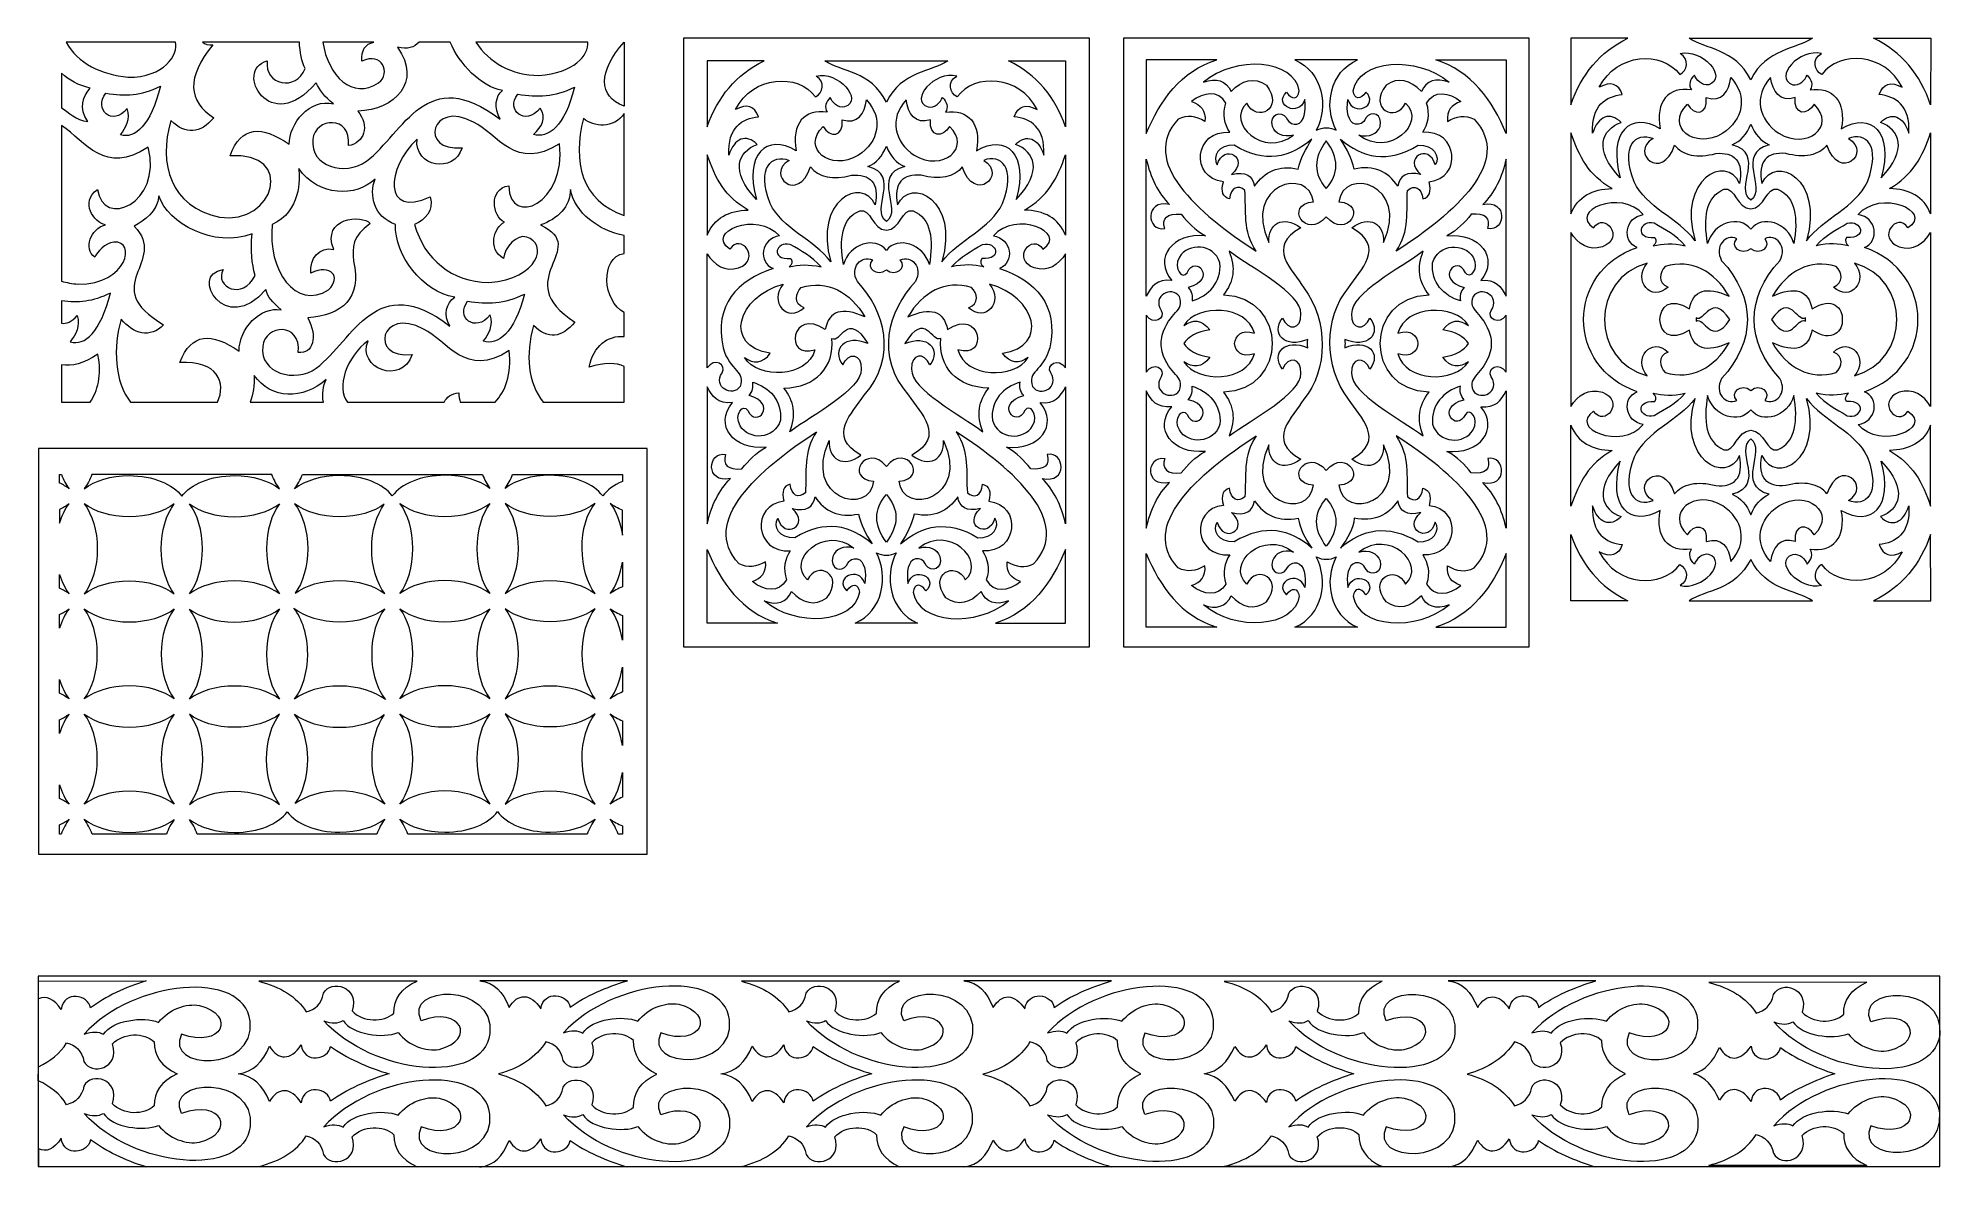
# Model space of a CAD drawing. Header units: centimetres. Extents: x -70 to 71, y -43 to 42.
import ezdxf

# ---------------------------------------------------------------- set-up
doc = ezdxf.new("R2010")
doc.units = ezdxf.units.CM
doc.header["$MEASUREMENT"] = 0
doc.layers.add('layer 1', color=7, linetype='Continuous')

msp = doc.modelspace()

# ---------------------------------------------------------------- linework, layer by layer
at = {"layer": 'layer 1', "color": 250, "lineweight": 9}
for points in [[(-22.58112, -3.27528), (7.41888, -3.27528), (7.41888, 41.72472), (-22.58112, 41.72472), (-22.58112, -3.27528)], [(9.94206, -3.27528), (39.94206, -3.27528), (39.94206, 41.72472), (9.94206, 41.72472), (9.94206, -3.27528)]]:
    msp.add_lwpolyline(points, close=True, dxfattribs=at)
at = {"layer": 'layer 1', "color": 30, "lineweight": 9}
for points, knots in [([(-60.14596, 41.42501), (-59.89953, 40.53493), (-60.97078, 38.80502), (-63.65371, 38.83263), (-63.65371, 38.83263), (-65.59878, 39.03267), (-67.37849, 39.85664), (-68.21913, 41.42501), (-68.21913, 41.42501), (-68.21913, 41.42501), (-60.14596, 41.42501), (-60.14596, 41.42501)], [0, 0, 0, 0, 0.25, 0.25, 0.25, 0.25, 0.5, 0.5, 0.5, 0.5, 1, 1, 1, 1]), ([(-50.97733, 41.42501), (-50.94659, 40.6836), (-50.81146, 39.97106), (-50.55513, 39.48264), (-50.55513, 39.48264), (-51.19657, 37.76836), (-53.60879, 38.23449), (-53.35337, 40.05693), (-53.35337, 40.05693), (-55.88374, 39.37324), (-53.14943, 34.36342), (-49.74442, 38.43141), (-49.74442, 38.43141), (-49.48391, 37.85214), (-49.13555, 37.39757), (-48.46527, 36.8696), (-48.46527, 36.8696), (-50.20309, 37.29373), (-51.73808, 35.42164), (-51.73887, 33.8769), (-51.73887, 33.8769), (-53.73984, 35.27593), (-55.28842, 35.28028), (-56.10762, 33.03606), (-56.10762, 33.03606), (-51.28845, 33.36864), (-52.73926, 27.89795), (-56.89909, 28.48157), (-56.89909, 28.48157), (-60.4787, 29.26424), (-61.45481, 32.44062), (-60.47637, 35.62864), (-60.47637, 35.62864), (-59.37892, 34.57776), (-58.32366, 34.64782), (-57.31061, 35.83885), (-57.31061, 35.83885), (-59.21244, 37.0491), (-59.35488, 38.80961), (-57.37393, 41.23424), (-57.37393, 41.23424), (-57.702, 41.19398), (-57.95624, 41.2709), (-58.15125, 41.42501), (-58.15125, 41.42501), (-58.15125, 41.42501), (-50.97733, 41.42501), (-50.97733, 41.42501)], [0, 0, 0, 0, 0.076923077, 0.076923077, 0.076923077, 0.076923077, 0.153846154, 0.153846154, 0.153846154, 0.153846154, 0.230769231, 0.230769231, 0.230769231, 0.230769231, 0.307692308, 0.307692308, 0.307692308, 0.307692308, 0.384615385, 0.384615385, 0.384615385, 0.384615385, 0.461538462, 0.461538462, 0.461538462, 0.461538462, 0.538461538, 0.538461538, 0.538461538, 0.538461538, 0.615384615, 0.615384615, 0.615384615, 0.615384615, 0.692307692, 0.692307692, 0.692307692, 0.692307692, 0.769230769, 0.769230769, 0.769230769, 0.769230769, 0.846153846, 0.846153846, 0.846153846, 0.846153846, 1, 1, 1, 1]), ([(-39.83933, 41.42501), (-39.13679, 39.8019), (-37.59735, 38.15489), (-35.97735, 37.86278), (-35.97735, 37.86278), (-36.47603, 37.44905), (-36.60923, 36.57725), (-36.14762, 35.73596), (-36.14762, 35.73596), (-41.58139, 39.88116), (-43.22127, 34.78287), (-46.02782, 32.62268), (-46.02782, 32.62268), (-47.60805, 31.50731), (-50.22476, 32.24285), (-49.98444, 34.23406), (-49.98444, 34.23406), (-49.83672, 35.83957), (-47.12511, 36.09063), (-47.35725, 33.77867), (-47.35725, 33.77867), (-46.20332, 33.9642), (-45.74187, 35.22063), (-46.66088, 36.33585), (-46.66088, 36.33585), (-43.92014, 36.42625), (-41.91015, 38.47196), (-43.71716, 41.04737), (-43.71716, 41.04737), (-43.0055, 40.87738), (-42.47069, 41.04159), (-42.13491, 41.42501), (-42.13491, 41.42501), (-42.13491, 41.42501), (-39.83933, 41.42501), (-39.83933, 41.42501)], [0, 0, 0, 0, 0.1, 0.1, 0.1, 0.1, 0.2, 0.2, 0.2, 0.2, 0.3, 0.3, 0.3, 0.3, 0.4, 0.4, 0.4, 0.4, 0.5, 0.5, 0.5, 0.5, 0.6, 0.6, 0.6, 0.6, 0.7, 0.7, 0.7, 0.7, 0.8, 0.8, 0.8, 0.8, 1, 1, 1, 1]), ([(-45.48799, 41.42501), (-46.1012, 41.30913), (-46.43075, 40.82494), (-46.35723, 40.02356), (-46.35723, 40.02356), (-44.87002, 40.74673), (-44.19643, 39.14862), (-45.12276, 38.42095), (-45.12276, 38.42095), (-47.06864, 37.14027), (-48.85925, 38.92106), (-49.24743, 41.42501), (-49.24743, 41.42501), (-49.24743, 41.42501), (-45.48799, 41.42501), (-45.48799, 41.42501)], [0, 0, 0, 0, 0.2, 0.2, 0.2, 0.2, 0.4, 0.4, 0.4, 0.4, 0.6, 0.6, 0.6, 0.6, 1, 1, 1, 1]), ([(-29.66912, 41.42501), (-29.568, 40.47811), (-30.67916, 39.13663), (-33.28064, 38.96816), (-33.28064, 38.96816), (-35.28805, 38.98407), (-36.93621, 39.91103), (-37.94073, 41.42501), (-37.94073, 41.42501), (-37.94073, 41.42501), (-29.66912, 41.42501), (-29.66912, 41.42501)], [0, 0, 0, 0, 0.25, 0.25, 0.25, 0.25, 0.5, 0.5, 0.5, 0.5, 1, 1, 1, 1]), ([(-26.96512, 36.7027), (-26.96512, 36.7027), (-26.96837, 41.42501), (-26.96837, 41.42501), (-26.96837, 41.42501), (-28.89545, 39.28563), (-28.90148, 37.3803), (-26.96512, 36.7027)], [0, 0, 0, 0, 0.333333333, 0.333333333, 0.333333333, 0.333333333, 1, 1, 1, 1]), ([(-68.56466, 39.13236), (-68.01732, 38.61613), (-67.3245, 38.22315), (-66.45233, 38.0369), (-66.45233, 38.0369), (-66.93591, 37.46855), (-67.32868, 36.52164), (-66.63133, 35.57055), (-66.63133, 35.57055), (-67.5053, 35.61281), (-68.0458, 36.26599), (-68.56466, 36.58193), (-68.56466, 36.58193), (-68.56466, 36.58193), (-68.56466, 39.13236), (-68.56466, 39.13236)], [0, 0, 0, 0, 0.2, 0.2, 0.2, 0.2, 0.4, 0.4, 0.4, 0.4, 0.6, 0.6, 0.6, 0.6, 1, 1, 1, 1]), ([(-63.70686, 36.51981), (-63.44836, 35.73164), (-63.80709, 35.11862), (-64.21331, 34.57565), (-64.21331, 34.57565), (-63.13711, 34.24251), (-61.97387, 35.28536), (-61.24584, 38.17497), (-61.24584, 38.17497), (-62.75992, 37.44147), (-63.8053, 37.43627), (-65.28951, 37.65828), (-65.28951, 37.65828), (-66.21028, 36.49315), (-64.82277, 35.13291), (-63.70686, 36.51981)], [0, 0, 0, 0, 0.2, 0.2, 0.2, 0.2, 0.4, 0.4, 0.4, 0.4, 0.6, 0.6, 0.6, 0.6, 1, 1, 1, 1]), ([(-33.17107, 36.55576), (-32.70713, 35.83607), (-33.04874, 35.13745), (-33.67752, 34.6116), (-33.67752, 34.6116), (-32.60132, 34.27846), (-31.3683, 35.20696), (-30.64027, 38.09656), (-30.64027, 38.09656), (-32.15436, 37.36306), (-33.35273, 37.35709), (-34.83694, 37.57909), (-34.83694, 37.57909), (-35.75771, 36.41396), (-34.28698, 35.16886), (-33.17107, 36.55576)], [0, 0, 0, 0, 0.2, 0.2, 0.2, 0.2, 0.4, 0.4, 0.4, 0.4, 0.6, 0.6, 0.6, 0.6, 1, 1, 1, 1]), ([(-42.46118, 27.95164), (-41.67553, 28.31593), (-41.00212, 28.95187), (-41.32171, 29.99229), (-41.32171, 29.99229), (-44.82462, 28.37719), (-44.57571, 32.14269), (-42.28088, 34.26397), (-42.28088, 34.26397), (-42.50247, 32.17135), (-39.55974, 31.68191), (-38.94774, 33.62624), (-38.94774, 33.62624), (-42.19815, 33.28258), (-41.24094, 37.22709), (-38.10638, 35.51367), (-38.10638, 35.51367), (-36.36669, 34.67502), (-34.95344, 31.8253), (-31.76251, 33.92089), (-31.76251, 33.92089), (-31.21674, 29.51108), (-35.43909, 27.65082), (-35.49756, 30.81075), (-35.49756, 30.81075), (-37.00403, 30.60904), (-36.72169, 28.53414), (-35.82421, 28.13143), (-35.82421, 28.13143), (-36.57506, 27.75062), (-37.11837, 26.17374), (-35.88028, 25.42478), (-35.88028, 25.42478), (-35.80502, 26.28945), (-34.89711, 27.2547), (-34.17893, 27.01455), (-34.17893, 27.01455), (-32.60497, 26.56221), (-33.24883, 23.91538), (-36.98692, 23.6733), (-36.98692, 23.6733), (-39.70756, 23.69487), (-41.76834, 25.38986), (-42.46118, 27.95164)], [0, 0, 0, 0, 0.083333333, 0.083333333, 0.083333333, 0.083333333, 0.166666667, 0.166666667, 0.166666667, 0.166666667, 0.25, 0.25, 0.25, 0.25, 0.333333333, 0.333333333, 0.333333333, 0.333333333, 0.416666667, 0.416666667, 0.416666667, 0.416666667, 0.5, 0.5, 0.5, 0.5, 0.583333333, 0.583333333, 0.583333333, 0.583333333, 0.666666667, 0.666666667, 0.666666667, 0.666666667, 0.75, 0.75, 0.75, 0.75, 0.833333333, 0.833333333, 0.833333333, 0.833333333, 1, 1, 1, 1]), ([(-68.56466, 35.27388), (-66.77384, 34.05347), (-65.35242, 31.53639), (-62.16602, 33.65892), (-62.16602, 33.65892), (-61.07726, 29.44881), (-65.53859, 27.63637), (-65.90107, 30.54878), (-65.90107, 30.54878), (-67.22917, 29.56052), (-66.18555, 28.11393), (-65.32662, 27.93543), (-65.32662, 27.93543), (-66.42566, 27.61361), (-66.96796, 26.18702), (-66.1097, 25.52397), (-66.1097, 25.52397), (-65.90396, 25.90929), (-65.37313, 26.59146), (-64.69323, 26.63792), (-64.69323, 26.63792), (-63.02301, 26.81572), (-63.65355, 23.49962), (-67.35999, 23.53777), (-67.35999, 23.53777), (-67.77138, 23.58008), (-68.17536, 23.65031), (-68.56466, 23.74958), (-68.56466, 23.74958), (-68.56466, 23.74958), (-68.56466, 35.27388), (-68.56466, 35.27388)], [0, 0, 0, 0, 0.111111111, 0.111111111, 0.111111111, 0.111111111, 0.222222222, 0.222222222, 0.222222222, 0.222222222, 0.333333333, 0.333333333, 0.333333333, 0.333333333, 0.444444444, 0.444444444, 0.444444444, 0.444444444, 0.555555556, 0.555555556, 0.555555556, 0.555555556, 0.666666667, 0.666666667, 0.666666667, 0.666666667, 0.777777778, 0.777777778, 0.777777778, 0.777777778, 1, 1, 1, 1]), ([(-26.96466, 28.61988), (-30.13712, 29.6829), (-30.8058, 32.60635), (-29.97794, 35.78189), (-29.97794, 35.78189), (-29.2199, 35.1476), (-27.76484, 35.00322), (-26.96466, 36.15549), (-26.96466, 36.15549), (-26.96466, 36.15549), (-26.96466, 28.61988), (-26.96466, 28.61988)], [0, 0, 0, 0, 0.25, 0.25, 0.25, 0.25, 0.5, 0.5, 0.5, 0.5, 1, 1, 1, 1]), ([(-51.03089, 32.08754), (-49.56304, 29.97849), (-46.76862, 29.95964), (-45.38068, 31.31196), (-45.38068, 31.31196), (-45.85103, 30.12555), (-45.47098, 28.50552), (-43.87831, 27.95453), (-43.87831, 27.95453), (-43.93885, 25.68264), (-41.9055, 22.97893), (-39.49924, 22.5761), (-39.49924, 22.5761), (-40.10065, 22.19661), (-40.38105, 21.23732), (-39.8539, 20.4411), (-39.8539, 20.4411), (-45.28767, 24.5863), (-46.92755, 19.48801), (-49.73411, 17.32782), (-49.73411, 17.32782), (-51.31433, 16.21245), (-53.93105, 16.94799), (-53.69073, 18.9392), (-53.69073, 18.9392), (-53.543, 20.54471), (-50.83139, 20.79577), (-51.06353, 18.48381), (-51.06353, 18.48381), (-49.96096, 18.36119), (-49.60223, 19.66898), (-50.36716, 21.04099), (-50.36716, 21.04099), (-47.81634, 21.25283), (-46.36623, 22.45992), (-46.97043, 25.24782), (-46.97043, 25.24782), (-47.07521, 26.28136), (-47.1065, 27.05737), (-45.74319, 28.01245), (-45.74319, 28.01245), (-46.34018, 28.73676), (-49.38528, 28.4439), (-48.4413, 26.11238), (-48.4413, 26.11238), (-49.52344, 26.31746), (-50.23158, 25.43727), (-50.132, 24.35205), (-50.132, 24.35205), (-48.64479, 25.07523), (-47.83941, 24.06628), (-48.82905, 23.12609), (-48.82905, 23.12609), (-51.22412, 21.54976), (-53.38393, 24.61153), (-52.983, 27.95103), (-52.983, 27.95103), (-50.8844, 28.90454), (-50.93696, 31.29517), (-51.03089, 32.08754)], [0, 0, 0, 0, 0.0625, 0.0625, 0.0625, 0.0625, 0.125, 0.125, 0.125, 0.125, 0.1875, 0.1875, 0.1875, 0.1875, 0.25, 0.25, 0.25, 0.25, 0.3125, 0.3125, 0.3125, 0.3125, 0.375, 0.375, 0.375, 0.375, 0.4375, 0.4375, 0.4375, 0.4375, 0.5, 0.5, 0.5, 0.5, 0.5625, 0.5625, 0.5625, 0.5625, 0.625, 0.625, 0.625, 0.625, 0.6875, 0.6875, 0.6875, 0.6875, 0.75, 0.75, 0.75, 0.75, 0.8125, 0.8125, 0.8125, 0.8125, 0.875, 0.875, 0.875, 0.875, 1, 1, 1, 1]), ([(-63.46764, 14.82503), (-64.63224, 16.23222), (-64.77855, 18.89691), (-64.14841, 20.95009), (-64.14841, 20.95009), (-63.29063, 19.88209), (-61.9957, 19.48991), (-61.01689, 20.54399), (-61.01689, 20.54399), (-65.93909, 23.40623), (-60.64111, 25.15678), (-63.18474, 27.8356), (-63.18474, 27.8356), (-62.43834, 28.26398), (-61.48893, 28.88261), (-61.36495, 30.05812), (-61.36495, 30.05812), (-60.68177, 28.0327), (-57.33836, 26.19406), (-54.46039, 27.2496), (-54.46039, 27.2496), (-54.63427, 25.95161), (-54.48043, 25.12499), (-54.26141, 24.18778), (-54.26141, 24.18778), (-55.15378, 22.31641), (-57.29112, 23.29467), (-56.62421, 24.62155), (-56.62421, 24.62155), (-59.20334, 24.25629), (-56.42072, 19.61343), (-53.4507, 23.13655), (-53.4507, 23.13655), (-53.30582, 22.5251), (-53.02882, 22.28891), (-52.32563, 21.64323), (-52.32563, 21.64323), (-53.88288, 21.89752), (-55.43082, 20.28086), (-55.44516, 18.58204), (-55.44516, 18.58204), (-57.44612, 19.98107), (-58.9947, 19.98542), (-59.8139, 17.7412), (-59.8139, 17.7412), (-57.05084, 17.93187), (-56.34891, 16.21487), (-57.03694, 14.82502), (-57.03694, 14.82502), (-57.03694, 14.82502), (-63.46764, 14.82503), (-63.46764, 14.82503)], [0, 0, 0, 0, 0.071428571, 0.071428571, 0.071428571, 0.071428571, 0.142857143, 0.142857143, 0.142857143, 0.142857143, 0.214285714, 0.214285714, 0.214285714, 0.214285714, 0.285714286, 0.285714286, 0.285714286, 0.285714286, 0.357142857, 0.357142857, 0.357142857, 0.357142857, 0.428571429, 0.428571429, 0.428571429, 0.428571429, 0.5, 0.5, 0.5, 0.5, 0.571428571, 0.571428571, 0.571428571, 0.571428571, 0.642857143, 0.642857143, 0.642857143, 0.642857143, 0.714285714, 0.714285714, 0.714285714, 0.714285714, 0.785714286, 0.785714286, 0.785714286, 0.785714286, 0.857142857, 0.857142857, 0.857142857, 0.857142857, 1, 1, 1, 1]), ([(-32.9485, 14.82503), (-34.11566, 16.24703), (-34.25238, 18.30767), (-33.68422, 20.48703), (-33.68422, 20.48703), (-32.58676, 19.43615), (-31.62068, 19.54373), (-30.60763, 20.73477), (-30.60763, 20.73477), (-35.57331, 23.91106), (-29.37723, 26.13742), (-33.15362, 27.92916), (-33.15362, 27.92916), (-31.90083, 28.3305), (-30.94298, 29.27721), (-30.94561, 30.54735), (-30.94561, 30.54735), (-30.61171, 28.78982), (-28.86989, 27.51645), (-26.96845, 27.12625), (-26.96845, 27.12625), (-26.96845, 27.12625), (-26.9652, 25.81331), (-26.9652, 25.81331), (-26.9652, 25.81331), (-28.78661, 25.51615), (-28.55912, 22.2341), (-26.96812, 21.44734), (-26.96812, 21.44734), (-26.96812, 21.44734), (-26.96466, 19.66622), (-26.96466, 19.66622), (-26.96466, 19.66622), (-28.19004, 19.77721), (-29.25117, 18.98462), (-29.56291, 17.40652), (-29.56291, 17.40652), (-28.41634, 17.76225), (-27.55769, 17.72759), (-26.96465, 17.46268), (-26.96465, 17.46268), (-26.96465, 17.46268), (-26.96466, 14.82503), (-26.96466, 14.82503), (-26.96466, 14.82503), (-26.96466, 14.82503), (-32.9485, 14.82503), (-32.9485, 14.82503)], [0, 0, 0, 0, 0.076923077, 0.076923077, 0.076923077, 0.076923077, 0.153846154, 0.153846154, 0.153846154, 0.153846154, 0.230769231, 0.230769231, 0.230769231, 0.230769231, 0.307692308, 0.307692308, 0.307692308, 0.307692308, 0.384615385, 0.384615385, 0.384615385, 0.384615385, 0.461538462, 0.461538462, 0.461538462, 0.461538462, 0.538461538, 0.538461538, 0.538461538, 0.538461538, 0.615384615, 0.615384615, 0.615384615, 0.615384615, 0.692307692, 0.692307692, 0.692307692, 0.692307692, 0.769230769, 0.769230769, 0.769230769, 0.769230769, 0.846153846, 0.846153846, 0.846153846, 0.846153846, 1, 1, 1, 1]), ([(-68.56466, 22.30438), (-67.29878, 22.14969), (-66.31546, 22.21965), (-64.95212, 22.88011), (-64.95212, 22.88011), (-65.68015, 19.99051), (-66.8434, 18.94765), (-67.91959, 19.28079), (-67.91959, 19.28079), (-67.51337, 19.82375), (-67.15464, 20.43678), (-67.41314, 21.22495), (-67.41314, 21.22495), (-67.80018, 20.74393), (-68.2199, 20.59337), (-68.56466, 20.65052), (-68.56466, 20.65052), (-68.56466, 20.65052), (-68.56466, 22.30438), (-68.56466, 22.30438)], [0, 0, 0, 0, 0.166666667, 0.166666667, 0.166666667, 0.166666667, 0.333333333, 0.333333333, 0.333333333, 0.333333333, 0.5, 0.5, 0.5, 0.5, 0.666666667, 0.666666667, 0.666666667, 0.666666667, 1, 1, 1, 1]), ([(-36.87735, 21.2609), (-36.61885, 20.47273), (-36.97758, 19.85971), (-37.3838, 19.31674), (-37.3838, 19.31674), (-36.30761, 18.9836), (-35.07458, 19.9121), (-34.34655, 22.8017), (-34.34655, 22.8017), (-35.86064, 22.0682), (-37.05901, 22.06223), (-38.54322, 22.28423), (-38.54322, 22.28423), (-39.46399, 21.1191), (-37.99327, 19.874), (-36.87735, 21.2609)], [0, 0, 0, 0, 0.2, 0.2, 0.2, 0.2, 0.4, 0.4, 0.4, 0.4, 0.6, 0.6, 0.6, 0.6, 1, 1, 1, 1]), ([(-47.42813, 14.82501), (-48.27553, 15.83693), (-47.51035, 18.19561), (-45.90574, 19.3599), (-45.90574, 19.3599), (-46.75263, 17.31613), (-43.39461, 16.05057), (-42.65402, 18.33138), (-42.65402, 18.33138), (-45.90443, 17.98772), (-44.94722, 21.93223), (-41.81266, 20.21881), (-41.81266, 20.21881), (-40.07297, 19.38016), (-38.65973, 16.53044), (-35.46879, 18.62603), (-35.46879, 18.62603), (-35.25256, 16.87875), (-35.78488, 15.57941), (-36.51015, 14.82502), (-36.51015, 14.82502), (-36.51015, 14.82502), (-39.08401, 14.82503), (-39.08401, 14.82503), (-39.08401, 14.82503), (-39.15591, 15.01704), (-39.19834, 15.24691), (-39.20384, 15.51589), (-39.20384, 15.51589), (-39.74377, 15.4436), (-40.09568, 15.17922), (-40.28825, 14.82504), (-40.28825, 14.82504), (-40.28825, 14.82504), (-47.42813, 14.82501), (-47.42813, 14.82501)], [0, 0, 0, 0, 0.1, 0.1, 0.1, 0.1, 0.2, 0.2, 0.2, 0.2, 0.3, 0.3, 0.3, 0.3, 0.4, 0.4, 0.4, 0.4, 0.5, 0.5, 0.5, 0.5, 0.6, 0.6, 0.6, 0.6, 0.7, 0.7, 0.7, 0.7, 0.8, 0.8, 0.8, 0.8, 1, 1, 1, 1]), ([(-68.56466, 17.56967), (-67.81274, 17.46133), (-66.94239, 17.65125), (-65.8723, 18.36406), (-65.8723, 18.36406), (-65.57206, 16.80755), (-65.89493, 15.60882), (-66.45654, 14.82503), (-66.45654, 14.82503), (-66.45654, 14.82503), (-68.56466, 14.82503), (-68.56466, 14.82503), (-68.56466, 14.82503), (-68.56466, 14.82503), (-68.56466, 17.56967), (-68.56466, 17.56967)], [0, 0, 0, 0, 0.2, 0.2, 0.2, 0.2, 0.4, 0.4, 0.4, 0.4, 0.6, 0.6, 0.6, 0.6, 1, 1, 1, 1]), ([(-54.62995, 14.82503), (-54.40203, 15.40509), (-54.29171, 16.06386), (-54.32568, 16.79268), (-54.32568, 16.79268), (-53.07719, 15.03014), (-50.68726, 14.94514), (-49.00798, 16.50324), (-49.00798, 16.50324), (-49.23545, 16.01194), (-49.30759, 15.41195), (-49.20584, 14.82503), (-49.20584, 14.82503), (-49.20584, 14.82503), (-54.62995, 14.82503), (-54.62995, 14.82503)], [0, 0, 0, 0, 0.2, 0.2, 0.2, 0.2, 0.4, 0.4, 0.4, 0.4, 0.6, 0.6, 0.6, 0.6, 1, 1, 1, 1])]:
    msp.add_open_spline(points, degree=3, knots=knots, dxfattribs=at)
at = {"layer": 'layer 1', "color": 230, "lineweight": 9}
for points, knots in [([(47.23482, 41.72412), (45.14404, 40.69822), (43.79238, 39.04081), (43.01374, 36.80526), (43.01374, 36.80526), (43.01374, 36.80526), (43.01323, 41.7241), (43.01323, 41.7241), (43.01323, 41.7241), (43.01323, 41.7241), (47.23482, 41.72412), (47.23482, 41.72412)], [0, 0, 0, 0, 0.25, 0.25, 0.25, 0.25, 0.5, 0.5, 0.5, 0.5, 1, 1, 1, 1]), ([(51.09227, 40.58498), (51.79997, 40.16929), (51.62761, 39.32204), (51.05781, 39.0355), (51.05781, 39.0355), (49.75864, 40.82048), (46.40171, 40.64646), (45.11515, 38.09048), (45.11515, 38.09048), (45.96049, 38.5441), (46.52827, 38.36771), (46.81846, 37.56127), (46.81846, 37.56127), (45.61929, 37.41544), (44.51788, 36.79659), (44.62309, 34.68842), (44.62309, 34.68842), (45.01578, 35.96579), (45.92345, 36.31917), (46.72621, 35.49224), (46.72621, 35.49224), (45.30147, 34.98152), (44.66342, 33.49005), (46.66706, 31.39975), (46.66706, 31.39975), (45.72406, 34.80154), (47.43039, 36.32015), (49.61946, 35.02862), (49.61946, 35.02862), (49.24095, 37.04468), (50.23769, 38.1535), (51.92839, 37.90148), (51.92839, 37.90148), (51.68076, 38.248), (51.82269, 38.67956), (52.14603, 38.9977), (52.14603, 38.9977), (52.28354, 38.64519), (52.7066, 38.19369), (53.21316, 38.28532), (53.21316, 38.28532), (54.65871, 38.80883), (52.71998, 40.99177), (51.09227, 40.58498)], [0, 0, 0, 0, 0.083333333, 0.083333333, 0.083333333, 0.083333333, 0.166666667, 0.166666667, 0.166666667, 0.166666667, 0.25, 0.25, 0.25, 0.25, 0.333333333, 0.333333333, 0.333333333, 0.333333333, 0.416666667, 0.416666667, 0.416666667, 0.416666667, 0.5, 0.5, 0.5, 0.5, 0.583333333, 0.583333333, 0.583333333, 0.583333333, 0.666666667, 0.666666667, 0.666666667, 0.666666667, 0.75, 0.75, 0.75, 0.75, 0.833333333, 0.833333333, 0.833333333, 0.833333333, 1, 1, 1, 1]), ([(56.31326, 38.65333), (57.47806, 40.98054), (59.6859, 40.88781), (60.87218, 41.72472), (60.87218, 41.72472), (60.87218, 41.72472), (51.75428, 41.72472), (51.75428, 41.72472), (51.75428, 41.72472), (52.94056, 40.88781), (55.14846, 40.98054), (56.31326, 38.65333)], [0, 0, 0, 0, 0.25, 0.25, 0.25, 0.25, 0.5, 0.5, 0.5, 0.5, 1, 1, 1, 1]), ([(61.53419, 40.58498), (60.82649, 40.16929), (60.99885, 39.32204), (61.56865, 39.0355), (61.56865, 39.0355), (62.86782, 40.82048), (66.22475, 40.64646), (67.51131, 38.09048), (67.51131, 38.09048), (66.66597, 38.5441), (66.09819, 38.36771), (65.808, 37.56127), (65.808, 37.56127), (67.00717, 37.41544), (68.10858, 36.79659), (68.00337, 34.68842), (68.00337, 34.68842), (67.61068, 35.96579), (66.70301, 36.31917), (65.90025, 35.49224), (65.90025, 35.49224), (67.32499, 34.98152), (67.96304, 33.49005), (65.9594, 31.39975), (65.9594, 31.39975), (66.9024, 34.80154), (65.19607, 36.32015), (63.007, 35.02862), (63.007, 35.02862), (63.38551, 37.04468), (62.38877, 38.1535), (60.69807, 37.90148), (60.69807, 37.90148), (60.9457, 38.248), (60.80377, 38.67956), (60.48043, 38.9977), (60.48043, 38.9977), (60.34292, 38.64519), (59.91986, 38.19369), (59.4133, 38.28532), (59.4133, 38.28532), (57.96775, 38.80883), (59.90648, 40.99177), (61.53419, 40.58498)], [0, 0, 0, 0, 0.083333333, 0.083333333, 0.083333333, 0.083333333, 0.166666667, 0.166666667, 0.166666667, 0.166666667, 0.25, 0.25, 0.25, 0.25, 0.333333333, 0.333333333, 0.333333333, 0.333333333, 0.416666667, 0.416666667, 0.416666667, 0.416666667, 0.5, 0.5, 0.5, 0.5, 0.583333333, 0.583333333, 0.583333333, 0.583333333, 0.666666667, 0.666666667, 0.666666667, 0.666666667, 0.75, 0.75, 0.75, 0.75, 0.833333333, 0.833333333, 0.833333333, 0.833333333, 1, 1, 1, 1]), ([(65.39164, 41.72412), (67.48242, 40.69822), (68.83408, 39.04081), (69.61272, 36.80526), (69.61272, 36.80526), (69.61272, 36.80526), (69.61323, 41.7241), (69.61323, 41.7241), (69.61323, 41.7241), (69.61323, 41.7241), (65.39164, 41.72412), (65.39164, 41.72412)], [0, 0, 0, 0, 0.25, 0.25, 0.25, 0.25, 0.5, 0.5, 0.5, 0.5, 1, 1, 1, 1]), ([(-16.62881, 40.04824), (-18.7109, 39.03031), (-20.05693, 37.38579), (-20.83233, 35.16761), (-20.83233, 35.16761), (-20.83233, 35.16761), (-20.83284, 40.04822), (-20.83284, 40.04822), (-20.83284, 40.04822), (-20.83284, 40.04822), (-16.62881, 40.04824), (-16.62881, 40.04824)], [0, 0, 0, 0, 0.25, 0.25, 0.25, 0.25, 0.5, 0.5, 0.5, 0.5, 1, 1, 1, 1]), ([(-7.58815, 37.00132), (-6.4282, 39.31044), (-4.22954, 39.21843), (-3.0482, 40.04883), (-3.0482, 40.04883), (-3.0482, 40.04883), (-12.12816, 40.04883), (-12.12816, 40.04883), (-12.12816, 40.04883), (-10.94682, 39.21843), (-8.7481, 39.31044), (-7.58815, 37.00132)], [0, 0, 0, 0, 0.25, 0.25, 0.25, 0.25, 0.5, 0.5, 0.5, 0.5, 1, 1, 1, 1]), ([(1.45245, 40.04824), (3.53454, 39.03031), (4.88057, 37.38579), (5.65597, 35.16761), (5.65597, 35.16761), (5.65597, 35.16761), (5.65648, 40.04822), (5.65648, 40.04822), (5.65648, 40.04822), (5.65648, 40.04822), (1.45245, 40.04824), (1.45245, 40.04824)], [0, 0, 0, 0, 0.25, 0.25, 0.25, 0.25, 0.5, 0.5, 0.5, 0.5, 1, 1, 1, 1]), ([(11.62967, 34.67481), (11.62967, 34.67481), (11.62878, 40.11337), (11.62878, 40.11337), (11.62878, 40.11337), (11.62878, 40.11337), (16.8367, 40.11817), (16.8367, 40.11817), (16.8367, 40.11817), (14.20172, 39.29525), (12.60736, 37.10169), (11.62967, 34.67481)], [0, 0, 0, 0, 0.25, 0.25, 0.25, 0.25, 0.5, 0.5, 0.5, 0.5, 1, 1, 1, 1]), ([(22.51215, 34.56229), (20.30883, 32.82759), (17.46996, 35.46163), (19.06761, 36.92523), (19.06761, 36.92523), (19.76481, 35.44645), (21.87195, 36.5153), (20.50599, 38.23797), (20.50599, 38.23797), (19.58178, 38.88497), (18.71748, 38.64117), (17.8942, 37.78789), (17.8942, 37.78789), (17.54524, 38.58217), (16.80478, 38.84394), (15.85018, 38.46301), (15.85018, 38.46301), (18.21997, 40.4683), (22.56203, 40.16808), (22.93826, 37.8226), (22.93826, 37.8226), (22.86254, 37.20919), (22.37366, 37.12948), (21.99196, 37.72883), (21.99196, 37.72883), (20.98966, 36.763), (22.90907, 35.83783), (23.33571, 37.18498), (23.33571, 37.18498), (23.44036, 36.33), (23.32578, 35.50759), (22.75819, 35.35931), (22.75819, 35.35931), (22.47678, 35.34402), (22.21525, 35.37842), (21.97276, 35.8469), (21.97276, 35.8469), (21.6258, 36.38761), (20.69988, 36.13024), (20.94906, 35.19884), (20.94906, 35.19884), (21.18248, 34.63624), (21.72358, 34.34975), (22.51215, 34.56229)], [0, 0, 0, 0, 0.083333333, 0.083333333, 0.083333333, 0.083333333, 0.166666667, 0.166666667, 0.166666667, 0.166666667, 0.25, 0.25, 0.25, 0.25, 0.333333333, 0.333333333, 0.333333333, 0.333333333, 0.416666667, 0.416666667, 0.416666667, 0.416666667, 0.5, 0.5, 0.5, 0.5, 0.583333333, 0.583333333, 0.583333333, 0.583333333, 0.666666667, 0.666666667, 0.666666667, 0.666666667, 0.75, 0.75, 0.75, 0.75, 0.833333333, 0.833333333, 0.833333333, 0.833333333, 1, 1, 1, 1]), ([(27.25078, 40.11331), (25.16634, 39.2457), (24.7544, 36.64295), (25.66099, 34.91861), (25.66099, 34.91861), (25.20563, 35.15193), (24.67485, 35.15193), (24.19657, 34.91861), (24.19657, 34.91861), (25.10316, 36.64295), (24.69122, 39.2457), (22.60678, 40.11331), (22.60678, 40.11331), (22.60678, 40.11331), (27.25078, 40.11331), (27.25078, 40.11331)], [0, 0, 0, 0, 0.2, 0.2, 0.2, 0.2, 0.4, 0.4, 0.4, 0.4, 0.6, 0.6, 0.6, 0.6, 1, 1, 1, 1]), ([(27.34541, 34.56229), (29.54873, 32.82759), (32.3876, 35.46163), (30.78995, 36.92523), (30.78995, 36.92523), (30.09275, 35.44645), (27.98561, 36.5153), (29.35157, 38.23797), (29.35157, 38.23797), (30.27578, 38.88497), (31.14008, 38.64117), (31.96336, 37.78789), (31.96336, 37.78789), (32.31232, 38.58217), (33.05278, 38.84394), (34.00738, 38.46301), (34.00738, 38.46301), (31.63759, 40.4683), (27.29553, 40.16808), (26.9193, 37.8226), (26.9193, 37.8226), (26.99502, 37.20919), (27.4839, 37.12948), (27.8656, 37.72883), (27.8656, 37.72883), (28.8679, 36.763), (26.94849, 35.83783), (26.52185, 37.18498), (26.52185, 37.18498), (26.4172, 36.33), (26.53178, 35.50759), (27.09937, 35.35931), (27.09937, 35.35931), (27.38078, 35.34402), (27.64231, 35.37842), (27.8848, 35.8469), (27.8848, 35.8469), (28.23176, 36.38761), (29.15768, 36.13024), (28.9085, 35.19884), (28.9085, 35.19884), (28.67508, 34.63624), (28.13398, 34.34975), (27.34541, 34.56229)], [0, 0, 0, 0, 0.083333333, 0.083333333, 0.083333333, 0.083333333, 0.166666667, 0.166666667, 0.166666667, 0.166666667, 0.25, 0.25, 0.25, 0.25, 0.333333333, 0.333333333, 0.333333333, 0.333333333, 0.416666667, 0.416666667, 0.416666667, 0.416666667, 0.5, 0.5, 0.5, 0.5, 0.583333333, 0.583333333, 0.583333333, 0.583333333, 0.666666667, 0.666666667, 0.666666667, 0.666666667, 0.75, 0.75, 0.75, 0.75, 0.833333333, 0.833333333, 0.833333333, 0.833333333, 1, 1, 1, 1]), ([(38.22789, 34.67481), (38.22789, 34.67481), (38.22878, 40.11337), (38.22878, 40.11337), (38.22878, 40.11337), (38.22878, 40.11337), (33.02086, 40.11817), (33.02086, 40.11817), (33.02086, 40.11817), (35.65584, 39.29525), (37.2502, 37.10169), (38.22789, 34.67481)], [0, 0, 0, 0, 0.25, 0.25, 0.25, 0.25, 0.5, 0.5, 0.5, 0.5, 1, 1, 1, 1]), ([(-12.78741, 38.91795), (-12.08266, 38.50549), (-12.2543, 37.66483), (-12.82174, 37.38052), (-12.82174, 37.38052), (-14.1155, 39.15162), (-17.45846, 38.97895), (-18.73966, 36.44285), (-18.73966, 36.44285), (-17.89784, 36.89294), (-17.33242, 36.71791), (-17.04344, 35.91775), (-17.04344, 35.91775), (-18.23762, 35.77304), (-19.33445, 35.15901), (-19.22968, 33.06722), (-19.22968, 33.06722), (-18.83862, 34.33467), (-17.93473, 34.6853), (-17.13531, 33.86479), (-17.13531, 33.86479), (-18.55412, 33.35805), (-19.18951, 31.87818), (-17.19422, 29.80412), (-17.19422, 29.80412), (-18.13329, 33.17947), (-16.43406, 34.68628), (-14.2541, 33.40479), (-14.2541, 33.40479), (-14.63103, 35.40517), (-13.63844, 36.50537), (-11.95478, 36.25531), (-11.95478, 36.25531), (-12.20137, 36.59914), (-12.06003, 37.02735), (-11.73804, 37.34301), (-11.73804, 37.34301), (-11.6011, 36.99323), (-11.1798, 36.54524), (-10.67535, 36.63616), (-10.67535, 36.63616), (-9.23582, 37.15561), (-11.16648, 39.32158), (-12.78741, 38.91795)], [0, 0, 0, 0, 0.083333333, 0.083333333, 0.083333333, 0.083333333, 0.166666667, 0.166666667, 0.166666667, 0.166666667, 0.25, 0.25, 0.25, 0.25, 0.333333333, 0.333333333, 0.333333333, 0.333333333, 0.416666667, 0.416666667, 0.416666667, 0.416666667, 0.5, 0.5, 0.5, 0.5, 0.583333333, 0.583333333, 0.583333333, 0.583333333, 0.666666667, 0.666666667, 0.666666667, 0.666666667, 0.75, 0.75, 0.75, 0.75, 0.833333333, 0.833333333, 0.833333333, 0.833333333, 1, 1, 1, 1]), ([(-2.38895, 38.91795), (-3.0937, 38.50549), (-2.92206, 37.66483), (-2.35462, 37.38052), (-2.35462, 37.38052), (-1.06086, 39.15162), (2.2821, 38.97895), (3.5633, 36.44285), (3.5633, 36.44285), (2.72148, 36.89294), (2.15606, 36.71791), (1.86708, 35.91775), (1.86708, 35.91775), (3.06126, 35.77304), (4.15809, 35.15901), (4.05332, 33.06722), (4.05332, 33.06722), (3.66226, 34.33467), (2.75837, 34.6853), (1.95895, 33.86479), (1.95895, 33.86479), (3.37776, 33.35805), (4.01315, 31.87818), (2.01786, 29.80412), (2.01786, 29.80412), (2.95693, 33.17947), (1.2577, 34.68628), (-0.92226, 33.40479), (-0.92226, 33.40479), (-0.54533, 35.40517), (-1.53792, 36.50537), (-3.22158, 36.25531), (-3.22158, 36.25531), (-2.97499, 36.59914), (-3.11633, 37.02735), (-3.43832, 37.34301), (-3.43832, 37.34301), (-3.57526, 36.99323), (-3.99656, 36.54524), (-4.50101, 36.63616), (-4.50101, 36.63616), (-5.94054, 37.15561), (-4.00988, 39.32158), (-2.38895, 38.91795)], [0, 0, 0, 0, 0.083333333, 0.083333333, 0.083333333, 0.083333333, 0.166666667, 0.166666667, 0.166666667, 0.166666667, 0.25, 0.25, 0.25, 0.25, 0.333333333, 0.333333333, 0.333333333, 0.333333333, 0.416666667, 0.416666667, 0.416666667, 0.416666667, 0.5, 0.5, 0.5, 0.5, 0.583333333, 0.583333333, 0.583333333, 0.583333333, 0.666666667, 0.666666667, 0.666666667, 0.666666667, 0.75, 0.75, 0.75, 0.75, 0.833333333, 0.833333333, 0.833333333, 0.833333333, 1, 1, 1, 1]), ([(54.84294, 38.8087), (54.7049, 37.80816), (54.17385, 36.95168), (53.02607, 37.33447), (53.02607, 37.33447), (53.16487, 35.99254), (52.09615, 35.98963), (51.62931, 36.84015), (51.62931, 36.84015), (49.95204, 35.22022), (52.14841, 33.4229), (54.23731, 34.68842), (54.23731, 34.68842), (55.73017, 35.66494), (56.12605, 37.43529), (54.84294, 38.8087)], [0, 0, 0, 0, 0.2, 0.2, 0.2, 0.2, 0.4, 0.4, 0.4, 0.4, 0.6, 0.6, 0.6, 0.6, 1, 1, 1, 1]), ([(57.78352, 38.8087), (57.92156, 37.80816), (58.45261, 36.95168), (59.60039, 37.33447), (59.60039, 37.33447), (59.46159, 35.99254), (60.53031, 35.98963), (60.99715, 36.84015), (60.99715, 36.84015), (62.67442, 35.22022), (60.47805, 33.4229), (58.38915, 34.68842), (58.38915, 34.68842), (56.89629, 35.66494), (56.50041, 37.43529), (57.78352, 38.8087)], [0, 0, 0, 0, 0.2, 0.2, 0.2, 0.2, 0.4, 0.4, 0.4, 0.4, 0.6, 0.6, 0.6, 0.6, 1, 1, 1, 1]), ([(-9.05236, 37.15548), (-9.18982, 36.16272), (-9.71866, 35.3129), (-10.86166, 35.69271), (-10.86166, 35.69271), (-10.72344, 34.36121), (-11.78771, 34.35832), (-12.25261, 35.20223), (-12.25261, 35.20223), (-13.9229, 33.5949), (-11.73567, 31.81154), (-9.65546, 33.06722), (-9.65546, 33.06722), (-8.16881, 34.03616), (-7.77458, 35.79274), (-9.05236, 37.15548)], [0, 0, 0, 0, 0.2, 0.2, 0.2, 0.2, 0.4, 0.4, 0.4, 0.4, 0.6, 0.6, 0.6, 0.6, 1, 1, 1, 1]), ([(-6.124, 37.15548), (-5.98654, 36.16272), (-5.4577, 35.3129), (-4.3147, 35.69271), (-4.3147, 35.69271), (-4.45292, 34.36121), (-3.38865, 34.35832), (-2.92375, 35.20223), (-2.92375, 35.20223), (-1.25346, 33.5949), (-3.44069, 31.81154), (-5.5209, 33.06722), (-5.5209, 33.06722), (-7.00755, 34.03616), (-7.40178, 35.79274), (-6.124, 37.15548)], [0, 0, 0, 0, 0.2, 0.2, 0.2, 0.2, 0.4, 0.4, 0.4, 0.4, 0.6, 0.6, 0.6, 0.6, 1, 1, 1, 1]), ([(19.74895, 25.97321), (15.43531, 28.77402), (11.04967, 32.6374), (13.99543, 35.72501), (13.99543, 35.72501), (14.63774, 36.08524), (15.29622, 35.9649), (15.96374, 35.57498), (15.96374, 35.57498), (16.03788, 36.35481), (15.66253, 36.80802), (14.97958, 37.03775), (14.97958, 37.03775), (15.88174, 37.7504), (16.92899, 37.88791), (17.51568, 36.92523), (17.51568, 36.92523), (17.22622, 36.07771), (17.40528, 35.38494), (17.79729, 34.76253), (17.79729, 34.76253), (15.16813, 34.9782), (14.82658, 31.37108), (17.32641, 31.11166), (17.32641, 31.11166), (17.13478, 30.34682), (17.29097, 30.00425), (17.78064, 29.83642), (17.78064, 29.83642), (17.86896, 30.69907), (18.41782, 30.92098), (18.9162, 30.47404), (18.9162, 30.47404), (19.02975, 28.97429), (18.73325, 27.47349), (19.74895, 25.97321)], [0, 0, 0, 0, 0.1, 0.1, 0.1, 0.1, 0.2, 0.2, 0.2, 0.2, 0.3, 0.3, 0.3, 0.3, 0.4, 0.4, 0.4, 0.4, 0.5, 0.5, 0.5, 0.5, 0.6, 0.6, 0.6, 0.6, 0.7, 0.7, 0.7, 0.7, 0.8, 0.8, 0.8, 0.8, 1, 1, 1, 1]), ([(30.10861, 25.97321), (34.42225, 28.77402), (38.80789, 32.6374), (35.86213, 35.72501), (35.86213, 35.72501), (35.21982, 36.08524), (34.56134, 35.9649), (33.89382, 35.57498), (33.89382, 35.57498), (33.81968, 36.35481), (34.19503, 36.80802), (34.87798, 37.03775), (34.87798, 37.03775), (33.97582, 37.7504), (32.92857, 37.88791), (32.34188, 36.92523), (32.34188, 36.92523), (32.63134, 36.07771), (32.45228, 35.38494), (32.06027, 34.76253), (32.06027, 34.76253), (34.68943, 34.9782), (35.03098, 31.37108), (32.53115, 31.11166), (32.53115, 31.11166), (32.72278, 30.34682), (32.56659, 30.00425), (32.07692, 29.83642), (32.07692, 29.83642), (31.9886, 30.69907), (31.43974, 30.92098), (30.94136, 30.47404), (30.94136, 30.47404), (30.82781, 28.97429), (31.12431, 27.47349), (30.10861, 25.97321)], [0, 0, 0, 0, 0.1, 0.1, 0.1, 0.1, 0.2, 0.2, 0.2, 0.2, 0.3, 0.3, 0.3, 0.3, 0.4, 0.4, 0.4, 0.4, 0.5, 0.5, 0.5, 0.5, 0.6, 0.6, 0.6, 0.6, 0.7, 0.7, 0.7, 0.7, 0.8, 0.8, 0.8, 0.8, 1, 1, 1, 1]), ([(56.31318, 29.75002), (57.55023, 30.61377), (55.15582, 33.19541), (57.686, 33.84488), (57.686, 33.84488), (57.05392, 34.1011), (56.60926, 34.61977), (56.31322, 35.35967), (56.31322, 35.35967), (56.01718, 34.61977), (55.57254, 34.1011), (54.94046, 33.84488), (54.94046, 33.84488), (57.47064, 33.19541), (55.07614, 30.61378), (56.31318, 29.75002)], [0, 0, 0, 0, 0.2, 0.2, 0.2, 0.2, 0.4, 0.4, 0.4, 0.4, 0.6, 0.6, 0.6, 0.6, 1, 1, 1, 1]), ([(23.87483, 34.26224), (23.37705, 33.48923), (23.05435, 32.84314), (22.85282, 32.04933), (22.85282, 32.04933), (21.42075, 32.35564), (20.34828, 31.85555), (19.63539, 30.7741), (19.63539, 30.7741), (19.49346, 31.55395), (18.98246, 31.90715), (17.93205, 31.63675), (17.93205, 31.63675), (19.33402, 32.86549), (17.33044, 34.00993), (16.87219, 32.34939), (16.87219, 32.34939), (16.46988, 32.97147), (16.98715, 33.87167), (18.13077, 33.80278), (18.13077, 33.80278), (20.40431, 32.45165), (22.25748, 32.86268), (23.87483, 34.26224)], [0, 0, 0, 0, 0.142857143, 0.142857143, 0.142857143, 0.142857143, 0.285714286, 0.285714286, 0.285714286, 0.285714286, 0.428571429, 0.428571429, 0.428571429, 0.428571429, 0.571428571, 0.571428571, 0.571428571, 0.571428571, 0.714285714, 0.714285714, 0.714285714, 0.714285714, 1, 1, 1, 1]), ([(24.92879, 34.13107), (25.87944, 32.87648), (25.87971, 31.70249), (24.92876, 30.60825), (24.92876, 30.60825), (23.97781, 31.70249), (23.97814, 32.8765), (24.92879, 34.13107)], [0, 0, 0, 0, 0.333333333, 0.333333333, 0.333333333, 0.333333333, 1, 1, 1, 1]), ([(25.98273, 34.26224), (26.48051, 33.48923), (26.80321, 32.84314), (27.00474, 32.04933), (27.00474, 32.04933), (28.43681, 32.35564), (29.50928, 31.85555), (30.22217, 30.7741), (30.22217, 30.7741), (30.3641, 31.55395), (30.8751, 31.90715), (31.92551, 31.63675), (31.92551, 31.63675), (30.52354, 32.86549), (32.52712, 34.00993), (32.98537, 32.34939), (32.98537, 32.34939), (33.38768, 32.97147), (32.87041, 33.87167), (31.72679, 33.80278), (31.72679, 33.80278), (29.45325, 32.45165), (27.60008, 32.86268), (25.98273, 34.26224)], [0, 0, 0, 0, 0.142857143, 0.142857143, 0.142857143, 0.142857143, 0.285714286, 0.285714286, 0.285714286, 0.285714286, 0.428571429, 0.428571429, 0.428571429, 0.428571429, 0.571428571, 0.571428571, 0.571428571, 0.571428571, 0.714285714, 0.714285714, 0.714285714, 0.714285714, 1, 1, 1, 1]), ([(43.01439, 34.72266), (43.6137, 32.97241), (44.3455, 31.58127), (46.06143, 30.60594), (46.06143, 30.60594), (44.61065, 30.5608), (43.5159, 30.0269), (43.01441, 28.7348), (43.01441, 28.7348), (43.01441, 28.7348), (43.01439, 34.72266), (43.01439, 34.72266)], [0, 0, 0, 0, 0.25, 0.25, 0.25, 0.25, 0.5, 0.5, 0.5, 0.5, 1, 1, 1, 1]), ([(55.48641, 30.98394), (55.81447, 32.63143), (55.08899, 33.33704), (53.72632, 33.19529), (53.72632, 33.19529), (52.38971, 32.83695), (51.25259, 33.05588), (50.67929, 33.819), (50.67929, 33.819), (49.77992, 31.04334), (47.31132, 33.23939), (49.08954, 34.31041), (49.08954, 34.31041), (47.82642, 34.80824), (46.65543, 33.80686), (47.68904, 31.09735), (47.68904, 31.09735), (48.56593, 29.21361), (50.93795, 28.4261), (52.19334, 26.75026), (52.19334, 26.75026), (50.86376, 31.32274), (54.50851, 33.16917), (55.48641, 30.98394)], [0, 0, 0, 0, 0.142857143, 0.142857143, 0.142857143, 0.142857143, 0.285714286, 0.285714286, 0.285714286, 0.285714286, 0.428571429, 0.428571429, 0.428571429, 0.428571429, 0.571428571, 0.571428571, 0.571428571, 0.571428571, 0.714285714, 0.714285714, 0.714285714, 0.714285714, 1, 1, 1, 1]), ([(57.14005, 30.98394), (56.81199, 32.63143), (57.53747, 33.33704), (58.90014, 33.19529), (58.90014, 33.19529), (60.23675, 32.83695), (61.37387, 33.05588), (61.94717, 33.819), (61.94717, 33.819), (62.84654, 31.04334), (65.31514, 33.23939), (63.53692, 34.31041), (63.53692, 34.31041), (64.80004, 34.80824), (65.97103, 33.80686), (64.93742, 31.09735), (64.93742, 31.09735), (64.06053, 29.21361), (61.68851, 28.4261), (60.43312, 26.75026), (60.43312, 26.75026), (61.7627, 31.32274), (58.11795, 33.16917), (57.14005, 30.98394)], [0, 0, 0, 0, 0.142857143, 0.142857143, 0.142857143, 0.142857143, 0.285714286, 0.285714286, 0.285714286, 0.285714286, 0.428571429, 0.428571429, 0.428571429, 0.428571429, 0.571428571, 0.571428571, 0.571428571, 0.571428571, 0.714285714, 0.714285714, 0.714285714, 0.714285714, 1, 1, 1, 1]), ([(69.61207, 34.72266), (69.01276, 32.97241), (68.28096, 31.58127), (66.56503, 30.60594), (66.56503, 30.60594), (68.01581, 30.5608), (69.11056, 30.0269), (69.61205, 28.7348), (69.61205, 28.7348), (69.61205, 28.7348), (69.61207, 34.72266), (69.61207, 34.72266)], [0, 0, 0, 0, 0.25, 0.25, 0.25, 0.25, 0.5, 0.5, 0.5, 0.5, 1, 1, 1, 1]), ([(-20.83168, 33.1012), (-20.23487, 31.36456), (-19.50611, 29.98423), (-17.79732, 29.01648), (-17.79732, 29.01648), (-19.24207, 28.97169), (-20.33226, 28.44195), (-20.83167, 27.15989), (-20.83167, 27.15989), (-20.83167, 27.15989), (-20.83168, 33.1012), (-20.83168, 33.1012)], [0, 0, 0, 0, 0.25, 0.25, 0.25, 0.25, 0.5, 0.5, 0.5, 0.5, 1, 1, 1, 1]), ([(-8.41156, 29.39155), (-8.08487, 31.02623), (-8.80732, 31.72635), (-10.16432, 31.5857), (-10.16432, 31.5857), (-11.49538, 31.23015), (-12.62776, 31.44737), (-13.19867, 32.20457), (-13.19867, 32.20457), (-14.09431, 29.45048), (-16.55263, 31.62946), (-14.78181, 32.69216), (-14.78181, 32.69216), (-16.03968, 33.18612), (-17.2058, 32.19252), (-16.17649, 29.50407), (-16.17649, 29.50407), (-15.30324, 27.63498), (-12.94109, 26.85359), (-11.69092, 25.19078), (-11.69092, 25.19078), (-13.01497, 29.72771), (-9.38539, 31.55979), (-8.41156, 29.39155)], [0, 0, 0, 0, 0.142857143, 0.142857143, 0.142857143, 0.142857143, 0.285714286, 0.285714286, 0.285714286, 0.285714286, 0.428571429, 0.428571429, 0.428571429, 0.428571429, 0.571428571, 0.571428571, 0.571428571, 0.571428571, 0.714285714, 0.714285714, 0.714285714, 0.714285714, 1, 1, 1, 1]), ([(-7.58823, 28.16722), (-6.35633, 29.02425), (-8.74077, 31.58582), (-6.22112, 32.23024), (-6.22112, 32.23024), (-6.85057, 32.48447), (-7.29338, 32.99911), (-7.58819, 33.73326), (-7.58819, 33.73326), (-7.883, 32.99911), (-8.32579, 32.48447), (-8.95524, 32.23024), (-8.95524, 32.23024), (-6.43559, 31.58582), (-8.82012, 29.02426), (-7.58823, 28.16722)], [0, 0, 0, 0, 0.2, 0.2, 0.2, 0.2, 0.4, 0.4, 0.4, 0.4, 0.6, 0.6, 0.6, 0.6, 1, 1, 1, 1]), ([(-6.7648, 29.39155), (-7.09149, 31.02623), (-6.36904, 31.72635), (-5.01204, 31.5857), (-5.01204, 31.5857), (-3.68098, 31.23015), (-2.5486, 31.44737), (-1.97769, 32.20457), (-1.97769, 32.20457), (-1.08205, 29.45048), (1.37627, 31.62946), (-0.39455, 32.69216), (-0.39455, 32.69216), (0.86332, 33.18612), (2.02944, 32.19252), (1.00013, 29.50407), (1.00013, 29.50407), (0.12688, 27.63498), (-2.23527, 26.85359), (-3.48544, 25.19078), (-3.48544, 25.19078), (-2.16139, 29.72771), (-5.79097, 31.55979), (-6.7648, 29.39155)], [0, 0, 0, 0, 0.142857143, 0.142857143, 0.142857143, 0.142857143, 0.285714286, 0.285714286, 0.285714286, 0.285714286, 0.428571429, 0.428571429, 0.428571429, 0.428571429, 0.571428571, 0.571428571, 0.571428571, 0.571428571, 0.714285714, 0.714285714, 0.714285714, 0.714285714, 1, 1, 1, 1]), ([(5.65532, 33.1012), (5.05851, 31.36456), (4.32975, 29.98423), (2.62096, 29.01648), (2.62096, 29.01648), (4.06571, 28.97169), (5.1559, 28.44195), (5.65531, 27.15989), (5.65531, 27.15989), (5.65531, 27.15989), (5.65532, 33.1012), (5.65532, 33.1012)], [0, 0, 0, 0, 0.25, 0.25, 0.25, 0.25, 0.5, 0.5, 0.5, 0.5, 1, 1, 1, 1]), ([(11.62909, 22.65326), (11.97831, 23.35166), (12.41941, 23.94653), (13.50335, 23.81657), (13.50335, 23.81657), (12.13027, 25.47006), (13.56395, 27.35788), (16.00159, 27.11717), (16.00159, 27.11717), (15.20307, 27.56212), (14.72436, 28.08173), (14.20362, 28.70184), (14.20362, 28.70184), (13.16572, 28.827), (12.74305, 28.39876), (12.99235, 27.64227), (12.99235, 27.64227), (11.64711, 27.40166), (11.46208, 29.83329), (13.35194, 29.42385), (13.35194, 29.42385), (12.49553, 30.27712), (11.93006, 31.43054), (11.62883, 32.78394), (11.62883, 32.78394), (11.62883, 32.78394), (11.62909, 22.65326), (11.62909, 22.65326)], [0, 0, 0, 0, 0.125, 0.125, 0.125, 0.125, 0.25, 0.25, 0.25, 0.25, 0.375, 0.375, 0.375, 0.375, 0.5, 0.5, 0.5, 0.5, 0.625, 0.625, 0.625, 0.625, 0.75, 0.75, 0.75, 0.75, 1, 1, 1, 1]), ([(38.22847, 22.65326), (37.87925, 23.35166), (37.43815, 23.94653), (36.35421, 23.81657), (36.35421, 23.81657), (37.72729, 25.47006), (36.29361, 27.35788), (33.85597, 27.11717), (33.85597, 27.11717), (34.65449, 27.56212), (35.1332, 28.08173), (35.65394, 28.70184), (35.65394, 28.70184), (36.69184, 28.827), (37.11451, 28.39876), (36.86521, 27.64227), (36.86521, 27.64227), (38.21045, 27.40166), (38.39548, 29.83329), (36.50562, 29.42385), (36.50562, 29.42385), (37.36203, 30.27712), (37.9275, 31.43054), (38.22873, 32.78394), (38.22873, 32.78394), (38.22873, 32.78394), (38.22847, 22.65326), (38.22847, 22.65326)], [0, 0, 0, 0, 0.125, 0.125, 0.125, 0.125, 0.25, 0.25, 0.25, 0.25, 0.375, 0.375, 0.375, 0.375, 0.5, 0.5, 0.5, 0.5, 0.625, 0.625, 0.625, 0.625, 0.75, 0.75, 0.75, 0.75, 1, 1, 1, 1]), ([(23.28339, 23.26334), (22.42541, 24.59171), (20.47445, 26.28578), (23.04208, 27.69853), (23.04208, 27.69853), (21.69868, 28.69805), (20.63129, 27.98003), (20.6821, 26.62281), (20.6821, 26.62281), (18.70536, 30.95584), (23.68739, 32.25178), (23.98469, 29.62337), (23.98469, 29.62337), (21.77389, 29.45747), (23.41491, 26.7476), (24.92881, 28.52668), (24.92881, 28.52668), (26.44272, 26.74758), (28.08367, 29.45747), (25.87287, 29.62337), (25.87287, 29.62337), (26.17017, 32.25178), (31.1522, 30.95584), (29.17546, 26.62281), (29.17546, 26.62281), (29.22627, 27.98003), (28.15888, 28.69805), (26.81548, 27.69853), (26.81548, 27.69853), (29.38311, 26.28578), (27.43215, 24.59171), (26.57417, 23.26334), (26.57417, 23.26334), (24.73905, 21.06844), (24.73623, 17.45512), (26.57417, 15.03482), (26.57417, 15.03482), (27.43215, 13.70645), (29.38311, 12.01238), (26.81548, 10.59963), (26.81548, 10.59963), (28.15888, 9.60011), (29.22627, 10.31813), (29.17546, 11.67535), (29.17546, 11.67535), (31.1522, 7.34232), (26.17017, 6.04638), (25.87287, 8.67479), (25.87287, 8.67479), (28.08367, 8.84069), (26.44272, 11.55058), (24.92881, 9.77148), (24.92881, 9.77148), (23.41491, 11.55056), (21.77389, 8.84069), (23.98469, 8.67479), (23.98469, 8.67479), (23.68739, 6.04638), (18.70536, 7.34232), (20.6821, 11.67535), (20.6821, 11.67535), (20.63129, 10.31813), (21.69868, 9.60011), (23.04208, 10.59963), (23.04208, 10.59963), (20.47445, 12.01238), (22.42541, 13.70645), (23.28339, 15.03482), (23.28339, 15.03482), (25.07939, 17.19656), (25.0937, 20.82768), (23.28339, 23.26334)], [0, 0, 0, 0, 0.052631579, 0.052631579, 0.052631579, 0.052631579, 0.105263158, 0.105263158, 0.105263158, 0.105263158, 0.157894737, 0.157894737, 0.157894737, 0.157894737, 0.210526316, 0.210526316, 0.210526316, 0.210526316, 0.263157895, 0.263157895, 0.263157895, 0.263157895, 0.315789474, 0.315789474, 0.315789474, 0.315789474, 0.368421053, 0.368421053, 0.368421053, 0.368421053, 0.421052632, 0.421052632, 0.421052632, 0.421052632, 0.473684211, 0.473684211, 0.473684211, 0.473684211, 0.526315789, 0.526315789, 0.526315789, 0.526315789, 0.578947368, 0.578947368, 0.578947368, 0.578947368, 0.631578947, 0.631578947, 0.631578947, 0.631578947, 0.684210526, 0.684210526, 0.684210526, 0.684210526, 0.736842105, 0.736842105, 0.736842105, 0.736842105, 0.789473684, 0.789473684, 0.789473684, 0.789473684, 0.842105263, 0.842105263, 0.842105263, 0.842105263, 0.894736842, 0.894736842, 0.894736842, 0.894736842, 1, 1, 1, 1]), ([(43.01447, 27.35508), (43.53017, 26.50689), (44.32185, 25.97924), (45.34226, 26.29665), (45.34226, 26.29665), (47.07713, 26.96449), (45.48106, 28.94272), (44.69878, 27.69528), (44.69878, 27.69528), (42.78021, 28.95609), (46.75616, 30.61147), (48.37036, 28.6781), (48.37036, 28.6781), (46.99511, 28.48912), (46.76799, 26.69987), (47.91615, 26.25886), (47.91615, 26.25886), (42.63185, 24.44207), (42.63185, 17.40737), (47.91615, 15.59058), (47.91615, 15.59058), (46.76799, 15.14957), (46.99511, 13.36032), (48.37036, 13.17134), (48.37036, 13.17134), (46.75616, 11.23797), (42.78021, 12.89335), (44.69878, 14.15416), (44.69878, 14.15416), (45.48106, 12.90672), (47.07713, 14.88495), (45.34226, 15.55279), (45.34226, 15.55279), (44.32185, 15.8702), (43.53017, 15.34255), (43.01447, 14.49436), (43.01447, 14.49436), (43.01447, 14.49436), (43.01447, 27.35508), (43.01447, 27.35508)], [0, 0, 0, 0, 0.090909091, 0.090909091, 0.090909091, 0.090909091, 0.181818182, 0.181818182, 0.181818182, 0.181818182, 0.272727273, 0.272727273, 0.272727273, 0.272727273, 0.363636364, 0.363636364, 0.363636364, 0.363636364, 0.454545455, 0.454545455, 0.454545455, 0.454545455, 0.545454545, 0.545454545, 0.545454545, 0.545454545, 0.636363636, 0.636363636, 0.636363636, 0.636363636, 0.727272727, 0.727272727, 0.727272727, 0.727272727, 0.818181818, 0.818181818, 0.818181818, 0.818181818, 1, 1, 1, 1]), ([(56.31321, 27.59857), (57.15447, 28.68449), (59.05671, 28.1036), (59.50575, 26.54236), (59.50575, 26.54236), (59.80507, 28.36732), (59.66168, 29.99756), (58.29451, 30.54924), (58.29451, 30.54924), (57.45715, 30.7611), (57.35862, 29.14107), (56.31322, 29.10911), (56.31322, 29.10911), (55.26782, 29.14107), (55.16931, 30.7611), (54.33195, 30.54924), (54.33195, 30.54924), (52.96478, 29.99756), (52.82139, 28.36732), (53.12071, 26.54236), (53.12071, 26.54236), (53.56975, 28.1036), (55.47195, 28.68448), (56.31321, 27.59857)], [0, 0, 0, 0, 0.142857143, 0.142857143, 0.142857143, 0.142857143, 0.285714286, 0.285714286, 0.285714286, 0.285714286, 0.428571429, 0.428571429, 0.428571429, 0.428571429, 0.571428571, 0.571428571, 0.571428571, 0.571428571, 0.714285714, 0.714285714, 0.714285714, 0.714285714, 1, 1, 1, 1]), ([(64.71031, 15.59058), (65.85847, 15.14957), (65.63135, 13.36032), (64.2561, 13.17134), (64.2561, 13.17134), (65.8703, 11.23797), (69.84625, 12.89335), (67.92768, 14.15416), (67.92768, 14.15416), (67.1454, 12.90672), (65.54933, 14.88495), (67.2842, 15.55279), (67.2842, 15.55279), (68.30461, 15.8702), (69.09629, 15.34255), (69.61199, 14.49436), (69.61199, 14.49436), (69.61199, 14.49436), (69.61199, 27.35508), (69.61199, 27.35508), (69.61199, 27.35508), (69.09629, 26.50689), (68.30461, 25.97924), (67.2842, 26.29665), (67.2842, 26.29665), (65.54933, 26.96449), (67.1454, 28.94272), (67.92768, 27.69528), (67.92768, 27.69528), (69.84625, 28.95609), (65.8703, 30.61147), (64.2561, 28.6781), (64.2561, 28.6781), (65.63135, 28.48912), (65.85847, 26.69987), (64.71031, 26.25886), (64.71031, 26.25886), (69.99459, 24.44208), (69.99458, 17.40736), (64.71031, 15.59058)], [0, 0, 0, 0, 0.090909091, 0.090909091, 0.090909091, 0.090909091, 0.181818182, 0.181818182, 0.181818182, 0.181818182, 0.272727273, 0.272727273, 0.272727273, 0.272727273, 0.363636364, 0.363636364, 0.363636364, 0.363636364, 0.454545455, 0.454545455, 0.454545455, 0.454545455, 0.545454545, 0.545454545, 0.545454545, 0.545454545, 0.636363636, 0.636363636, 0.636363636, 0.636363636, 0.727272727, 0.727272727, 0.727272727, 0.727272727, 0.818181818, 0.818181818, 0.818181818, 0.818181818, 1, 1, 1, 1]), ([(-15.498, 27.10363), (-17.10548, 29.02197), (-21.06489, 27.37946), (-19.1543, 26.12845), (-19.1543, 26.12845), (-18.37528, 27.36619), (-16.78585, 25.40334), (-18.5135, 24.74069), (-18.5135, 24.74069), (-19.52967, 24.42575), (-20.31805, 24.9493), (-20.83161, 25.79089), (-20.83161, 25.79089), (-20.83161, 25.79089), (-20.83251, 17.34325), (-20.83251, 17.34325), (-20.83251, 17.34325), (-20.31635, 18.15784), (-19.3652, 17.58838), (-19.73855, 16.99552), (-19.73855, 16.99552), (-20.43782, 15.91807), (-18.95534, 15.13424), (-18.40042, 15.98283), (-18.40042, 15.98283), (-17.96954, 17.07782), (-19.14923, 17.08029), (-19.66316, 18.83336), (-19.66316, 18.83336), (-20.34835, 22.02804), (-18.59549, 23.79705), (-15.95032, 24.70319), (-15.95032, 24.70319), (-17.0937, 25.14078), (-16.86753, 26.91612), (-15.498, 27.10363)], [0, 0, 0, 0, 0.1, 0.1, 0.1, 0.1, 0.2, 0.2, 0.2, 0.2, 0.3, 0.3, 0.3, 0.3, 0.4, 0.4, 0.4, 0.4, 0.5, 0.5, 0.5, 0.5, 0.6, 0.6, 0.6, 0.6, 0.7, 0.7, 0.7, 0.7, 0.8, 0.8, 0.8, 0.8, 1, 1, 1, 1]), ([(-7.5882, 26.03249), (-6.75044, 27.10997), (-4.85612, 26.53359), (-4.40894, 24.98449), (-4.40894, 24.98449), (-4.11087, 26.79526), (-4.25366, 28.41283), (-5.61514, 28.96022), (-5.61514, 28.96022), (-6.44902, 29.17044), (-6.54714, 27.563), (-7.58819, 27.53129), (-7.58819, 27.53129), (-8.62924, 27.563), (-8.72734, 29.17044), (-9.56122, 28.96022), (-9.56122, 28.96022), (-10.9227, 28.41283), (-11.06549, 26.79526), (-10.76742, 24.98449), (-10.76742, 24.98449), (-10.32024, 26.53359), (-8.42596, 27.10996), (-7.5882, 26.03249)], [0, 0, 0, 0, 0.142857143, 0.142857143, 0.142857143, 0.142857143, 0.285714286, 0.285714286, 0.285714286, 0.285714286, 0.428571429, 0.428571429, 0.428571429, 0.428571429, 0.571428571, 0.571428571, 0.571428571, 0.571428571, 0.714285714, 0.714285714, 0.714285714, 0.714285714, 1, 1, 1, 1]), ([(0.32164, 27.10363), (1.92912, 29.02197), (5.88853, 27.37946), (3.97794, 26.12845), (3.97794, 26.12845), (3.19892, 27.36619), (1.60949, 25.40334), (3.33714, 24.74069), (3.33714, 24.74069), (4.35331, 24.42575), (5.14169, 24.9493), (5.65525, 25.79089), (5.65525, 25.79089), (5.65525, 25.79089), (5.65615, 17.34325), (5.65615, 17.34325), (5.65615, 17.34325), (5.13999, 18.15784), (4.18884, 17.58838), (4.56219, 16.99552), (4.56219, 16.99552), (5.26146, 15.91807), (3.77898, 15.13424), (3.22406, 15.98283), (3.22406, 15.98283), (2.79318, 17.07782), (3.97287, 17.08029), (4.4868, 18.83336), (4.4868, 18.83336), (5.17199, 22.02804), (3.41913, 23.79705), (0.77396, 24.70319), (0.77396, 24.70319), (1.91734, 25.14078), (1.69117, 26.91612), (0.32164, 27.10363)], [0, 0, 0, 0, 0.1, 0.1, 0.1, 0.1, 0.2, 0.2, 0.2, 0.2, 0.3, 0.3, 0.3, 0.3, 0.4, 0.4, 0.4, 0.4, 0.5, 0.5, 0.5, 0.5, 0.6, 0.6, 0.6, 0.6, 0.7, 0.7, 0.7, 0.7, 0.8, 0.8, 0.8, 0.8, 1, 1, 1, 1]), ([(51.4687, 26.37651), (50.52515, 26.58881), (49.83383, 26.53621), (49.08736, 26.36952), (49.08736, 26.36952), (49.29372, 26.54636), (49.38541, 26.74478), (49.2249, 26.99066), (49.2249, 26.99066), (47.63182, 26.88138), (48.13118, 28.32601), (49.17412, 28.03845), (49.17412, 28.03845), (50.03139, 27.53379), (50.74692, 27.19279), (51.4687, 26.37651)], [0, 0, 0, 0, 0.2, 0.2, 0.2, 0.2, 0.4, 0.4, 0.4, 0.4, 0.6, 0.6, 0.6, 0.6, 1, 1, 1, 1]), ([(61.15776, 26.37651), (62.10131, 26.58881), (62.79263, 26.53621), (63.5391, 26.36952), (63.5391, 26.36952), (63.33274, 26.54636), (63.24105, 26.74478), (63.40156, 26.99066), (63.40156, 26.99066), (64.99464, 26.88138), (64.49528, 28.32601), (63.45234, 28.03845), (63.45234, 28.03845), (62.59507, 27.53379), (61.87954, 27.19279), (61.15776, 26.37651)], [0, 0, 0, 0, 0.2, 0.2, 0.2, 0.2, 0.4, 0.4, 0.4, 0.4, 0.6, 0.6, 0.6, 0.6, 1, 1, 1, 1]), ([(54.16161, 25.27604), (53.56231, 26.34074), (54.46445, 27.27945), (55.27822, 26.90146), (55.27822, 26.90146), (54.76425, 26.31713), (55.60203, 25.60635), (56.31322, 26.15859), (56.31322, 26.15859), (57.00722, 25.60635), (57.86221, 26.31713), (57.34824, 26.90146), (57.34824, 26.90146), (58.16201, 27.27945), (59.06415, 26.34074), (58.46485, 25.27604), (58.46485, 25.27604), (55.93254, 22.55316), (55.93254, 19.29628), (58.46485, 16.5734), (58.46485, 16.5734), (59.06415, 15.5087), (58.16201, 14.56999), (57.34824, 14.94798), (57.34824, 14.94798), (57.86221, 15.53231), (57.00722, 16.24309), (56.31322, 15.69085), (56.31322, 15.69085), (55.60203, 16.24309), (54.76425, 15.53231), (55.27822, 14.94798), (55.27822, 14.94798), (54.46445, 14.56999), (53.56231, 15.5087), (54.16161, 16.5734), (54.16161, 16.5734), (56.69388, 19.29627), (56.69389, 22.55317), (54.16161, 25.27604)], [0, 0, 0, 0, 0.090909091, 0.090909091, 0.090909091, 0.090909091, 0.181818182, 0.181818182, 0.181818182, 0.181818182, 0.272727273, 0.272727273, 0.272727273, 0.272727273, 0.363636364, 0.363636364, 0.363636364, 0.363636364, 0.454545455, 0.454545455, 0.454545455, 0.454545455, 0.545454545, 0.545454545, 0.545454545, 0.545454545, 0.636363636, 0.636363636, 0.636363636, 0.636363636, 0.727272727, 0.727272727, 0.727272727, 0.727272727, 0.818181818, 0.818181818, 0.818181818, 0.818181818, 1, 1, 1, 1]), ([(-12.41255, 24.81993), (-13.35218, 25.03058), (-14.04062, 24.97839), (-14.78398, 24.81299), (-14.78398, 24.81299), (-14.57848, 24.98846), (-14.48717, 25.18534), (-14.64702, 25.42931), (-14.64702, 25.42931), (-16.23347, 25.32088), (-15.73619, 26.75428), (-14.69758, 26.46895), (-14.69758, 26.46895), (-13.84388, 25.96821), (-13.13133, 25.62986), (-12.41255, 24.81993)], [0, 0, 0, 0, 0.2, 0.2, 0.2, 0.2, 0.4, 0.4, 0.4, 0.4, 0.6, 0.6, 0.6, 0.6, 1, 1, 1, 1]), ([(-7.58815, 10.0725), (-6.08057, 11.8516), (-4.44648, 9.14171), (-6.64804, 8.97581), (-6.64804, 8.97581), (-6.35198, 6.3474), (-1.39079, 7.64334), (-3.35926, 11.97637), (-3.35926, 11.97637), (-3.30866, 10.61915), (-4.37159, 9.90113), (-5.70937, 10.90065), (-5.70937, 10.90065), (-3.15248, 12.3134), (-5.09528, 14.00747), (-5.94967, 15.33584), (-5.94967, 15.33584), (-8.46574, 18.19886), (-7.45271, 21.57759), (-5.44551, 23.72801), (-5.44551, 23.72801), (-4.84871, 24.78444), (-5.74709, 25.71585), (-6.55748, 25.3408), (-6.55748, 25.3408), (-6.04565, 24.76101), (-6.89708, 24.05576), (-7.58819, 24.6037), (-7.58819, 24.6037), (-8.29642, 24.05576), (-9.13071, 24.76101), (-8.61888, 25.3408), (-8.61888, 25.3408), (-9.42927, 25.71585), (-10.32765, 24.78444), (-9.73085, 23.72801), (-9.73085, 23.72801), (-7.72365, 21.57759), (-6.71062, 18.19886), (-9.22669, 15.33584), (-9.22669, 15.33584), (-10.08108, 14.00747), (-12.02388, 12.3134), (-9.46699, 10.90065), (-9.46699, 10.90065), (-10.80477, 9.90113), (-11.8677, 10.61915), (-11.8171, 11.97637), (-11.8171, 11.97637), (-13.78557, 7.64334), (-8.82438, 6.3474), (-8.52832, 8.97581), (-8.52832, 8.97581), (-10.72988, 9.14171), (-9.09572, 11.85158), (-7.58815, 10.0725)], [0, 0, 0, 0, 0.066666667, 0.066666667, 0.066666667, 0.066666667, 0.133333333, 0.133333333, 0.133333333, 0.133333333, 0.2, 0.2, 0.2, 0.2, 0.266666667, 0.266666667, 0.266666667, 0.266666667, 0.333333333, 0.333333333, 0.333333333, 0.333333333, 0.4, 0.4, 0.4, 0.4, 0.466666667, 0.466666667, 0.466666667, 0.466666667, 0.533333333, 0.533333333, 0.533333333, 0.533333333, 0.6, 0.6, 0.6, 0.6, 0.666666667, 0.666666667, 0.666666667, 0.666666667, 0.733333333, 0.733333333, 0.733333333, 0.733333333, 0.8, 0.8, 0.8, 0.8, 0.866666667, 0.866666667, 0.866666667, 0.866666667, 1, 1, 1, 1]), ([(-2.76381, 24.81993), (-1.82418, 25.03058), (-1.13574, 24.97839), (-0.39238, 24.81299), (-0.39238, 24.81299), (-0.59788, 24.98846), (-0.68919, 25.18534), (-0.52934, 25.42931), (-0.52934, 25.42931), (1.05711, 25.32088), (0.55983, 26.75428), (-0.47878, 26.46895), (-0.47878, 26.46895), (-1.33248, 25.96821), (-2.04503, 25.62986), (-2.76381, 24.81993)], [0, 0, 0, 0, 0.2, 0.2, 0.2, 0.2, 0.4, 0.4, 0.4, 0.4, 0.6, 0.6, 0.6, 0.6, 1, 1, 1, 1]), ([(15.00651, 22.30802), (15.05909, 22.64989), (15.00913, 22.98396), (14.73355, 23.30085), (14.73355, 23.30085), (16.9004, 23.84799), (15.29503, 25.81066), (14.63892, 24.38855), (14.63892, 24.38855), (14.32035, 23.83218), (13.58538, 24.70109), (14.07113, 25.53251), (14.07113, 25.53251), (14.7083, 26.61267), (16.62239, 26.57894), (17.06086, 25.11427), (17.06086, 25.11427), (17.21431, 23.67382), (16.21337, 22.64767), (15.00651, 22.30802)], [0, 0, 0, 0, 0.166666667, 0.166666667, 0.166666667, 0.166666667, 0.333333333, 0.333333333, 0.333333333, 0.333333333, 0.5, 0.5, 0.5, 0.5, 0.666666667, 0.666666667, 0.666666667, 0.666666667, 1, 1, 1, 1]), ([(17.32642, 22.74762), (18.09921, 23.69457), (18.24197, 24.76719), (17.75581, 25.96655), (17.75581, 25.96655), (19.47856, 24.71073), (23.10559, 22.83473), (23.0551, 21.3532), (23.0551, 21.3532), (23.11696, 20.16504), (22.10006, 20.05833), (21.70767, 21.0331), (21.70767, 21.0331), (20.78031, 19.87663), (21.90957, 18.73268), (23.56243, 19.45781), (23.56243, 19.45781), (23.54624, 19.24184), (23.51329, 19.06062), (23.56243, 18.84035), (23.56243, 18.84035), (21.90957, 19.56548), (20.78031, 18.42153), (21.70767, 17.26506), (21.70767, 17.26506), (22.10006, 18.23983), (23.11696, 18.13312), (23.0551, 16.94496), (23.0551, 16.94496), (23.10559, 15.46343), (19.47856, 13.58743), (17.75581, 12.33161), (17.75581, 12.33161), (18.24197, 13.53097), (18.09921, 14.60359), (17.32642, 15.55054), (17.32642, 15.55054), (22.13726, 15.69114), (22.13724, 22.60702), (17.32642, 22.74762)], [0, 0, 0, 0, 0.090909091, 0.090909091, 0.090909091, 0.090909091, 0.181818182, 0.181818182, 0.181818182, 0.181818182, 0.272727273, 0.272727273, 0.272727273, 0.272727273, 0.363636364, 0.363636364, 0.363636364, 0.363636364, 0.454545455, 0.454545455, 0.454545455, 0.454545455, 0.545454545, 0.545454545, 0.545454545, 0.545454545, 0.636363636, 0.636363636, 0.636363636, 0.636363636, 0.727272727, 0.727272727, 0.727272727, 0.727272727, 0.818181818, 0.818181818, 0.818181818, 0.818181818, 1, 1, 1, 1]), ([(26.29513, 19.45781), (27.94799, 18.73268), (29.07725, 19.87663), (28.14989, 21.0331), (28.14989, 21.0331), (27.7575, 20.05833), (26.7406, 20.16504), (26.80246, 21.3532), (26.80246, 21.3532), (26.75197, 22.83473), (30.379, 24.71073), (32.10175, 25.96655), (32.10175, 25.96655), (31.61559, 24.76719), (31.75835, 23.69457), (32.53114, 22.74762), (32.53114, 22.74762), (27.7203, 22.60702), (27.72029, 15.69114), (32.53114, 15.55054), (32.53114, 15.55054), (31.75835, 14.60359), (31.61559, 13.53097), (32.10175, 12.33161), (32.10175, 12.33161), (30.379, 13.58743), (26.75197, 15.46343), (26.80246, 16.94496), (26.80246, 16.94496), (26.7406, 18.13312), (27.7575, 18.23983), (28.14989, 17.26506), (28.14989, 17.26506), (29.07725, 18.42153), (27.94799, 19.56548), (26.29513, 18.84035), (26.29513, 18.84035), (26.32949, 19.14611), (26.32778, 19.15791), (26.29513, 19.45781)], [0, 0, 0, 0, 0.090909091, 0.090909091, 0.090909091, 0.090909091, 0.181818182, 0.181818182, 0.181818182, 0.181818182, 0.272727273, 0.272727273, 0.272727273, 0.272727273, 0.363636364, 0.363636364, 0.363636364, 0.363636364, 0.454545455, 0.454545455, 0.454545455, 0.454545455, 0.545454545, 0.545454545, 0.545454545, 0.545454545, 0.636363636, 0.636363636, 0.636363636, 0.636363636, 0.727272727, 0.727272727, 0.727272727, 0.727272727, 0.818181818, 0.818181818, 0.818181818, 0.818181818, 1, 1, 1, 1]), ([(34.85105, 22.30802), (34.79847, 22.64989), (34.84843, 22.98396), (35.12401, 23.30085), (35.12401, 23.30085), (32.95716, 23.84799), (34.56253, 25.81066), (35.21864, 24.38855), (35.21864, 24.38855), (35.53721, 23.83218), (36.27218, 24.70109), (35.78643, 25.53251), (35.78643, 25.53251), (35.14926, 26.61267), (33.23517, 26.57894), (32.7967, 25.11427), (32.7967, 25.11427), (32.64325, 23.67382), (33.64419, 22.64767), (34.85105, 22.30802)], [0, 0, 0, 0, 0.166666667, 0.166666667, 0.166666667, 0.166666667, 0.333333333, 0.333333333, 0.333333333, 0.333333333, 0.5, 0.5, 0.5, 0.5, 0.666666667, 0.666666667, 0.666666667, 0.666666667, 1, 1, 1, 1]), ([(48.65425, 25.08703), (47.55314, 23.78572), (48.96302, 22.16335), (50.20615, 23.32929), (50.20615, 23.32929), (49.39264, 23.62317), (49.55906, 24.43079), (49.99797, 24.84133), (49.99797, 24.84133), (51.92763, 25.43362), (53.66405, 24.476), (54.71046, 22.64888), (54.71046, 22.64888), (53.02609, 23.41751), (52.04826, 23.10251), (51.77699, 21.70387), (51.77699, 21.70387), (48.86717, 23.64605), (48.86717, 18.2034), (51.77699, 20.14557), (51.77699, 20.14557), (52.04826, 18.74693), (53.02609, 18.43193), (54.71046, 19.20056), (54.71046, 19.20056), (53.66405, 17.37344), (51.92763, 16.41582), (49.99797, 17.00811), (49.99797, 17.00811), (49.55906, 17.41865), (49.39264, 18.22627), (50.20615, 18.52015), (50.20615, 18.52015), (48.96302, 19.68609), (47.55314, 18.06372), (48.65425, 16.76241), (48.65425, 16.76241), (44.46047, 17.88977), (44.46047, 23.95967), (48.65425, 25.08703)], [0, 0, 0, 0, 0.090909091, 0.090909091, 0.090909091, 0.090909091, 0.181818182, 0.181818182, 0.181818182, 0.181818182, 0.272727273, 0.272727273, 0.272727273, 0.272727273, 0.363636364, 0.363636364, 0.363636364, 0.363636364, 0.454545455, 0.454545455, 0.454545455, 0.454545455, 0.545454545, 0.545454545, 0.545454545, 0.545454545, 0.636363636, 0.636363636, 0.636363636, 0.636363636, 0.727272727, 0.727272727, 0.727272727, 0.727272727, 0.818181818, 0.818181818, 0.818181818, 0.818181818, 1, 1, 1, 1]), ([(63.07869, 20.92471), (63.15099, 21.73174), (62.34924, 22.7049), (60.84947, 21.70387), (60.84947, 21.70387), (60.5782, 23.10251), (59.60037, 23.41751), (57.916, 22.64888), (57.916, 22.64888), (58.96241, 24.476), (60.69883, 25.43362), (62.62849, 24.84133), (62.62849, 24.84133), (63.0674, 24.43079), (63.23382, 23.62317), (62.42031, 23.32929), (62.42031, 23.32929), (63.66344, 22.16335), (65.07332, 23.78572), (63.97221, 25.08703), (63.97221, 25.08703), (68.16597, 23.95968), (68.16597, 17.88976), (63.97221, 16.76241), (63.97221, 16.76241), (65.07332, 18.06372), (63.66344, 19.68609), (62.42031, 18.52015), (62.42031, 18.52015), (63.23382, 18.22627), (63.0674, 17.41865), (62.62849, 17.00811), (62.62849, 17.00811), (60.69883, 16.41582), (58.96241, 17.37344), (57.916, 19.20056), (57.916, 19.20056), (59.60037, 18.43193), (60.5782, 18.74693), (60.84947, 20.14557), (60.84947, 20.14557), (62.34924, 19.14454), (63.15099, 20.11768), (63.07869, 20.92471)], [0, 0, 0, 0, 0.083333333, 0.083333333, 0.083333333, 0.083333333, 0.166666667, 0.166666667, 0.166666667, 0.166666667, 0.25, 0.25, 0.25, 0.25, 0.333333333, 0.333333333, 0.333333333, 0.333333333, 0.416666667, 0.416666667, 0.416666667, 0.416666667, 0.5, 0.5, 0.5, 0.5, 0.583333333, 0.583333333, 0.583333333, 0.583333333, 0.666666667, 0.666666667, 0.666666667, 0.666666667, 0.75, 0.75, 0.75, 0.75, 0.833333333, 0.833333333, 0.833333333, 0.833333333, 1, 1, 1, 1]), ([(-9.18428, 21.12128), (-10.22634, 22.93419), (-11.95553, 23.88437), (-13.87716, 23.29668), (-13.87716, 23.29668), (-14.31425, 22.88934), (-14.47997, 22.08799), (-13.66985, 21.7964), (-13.66985, 21.7964), (-14.90781, 20.63952), (-16.31182, 22.24928), (-15.21529, 23.54047), (-15.21529, 23.54047), (-18.61402, 22.63014), (-19.67527, 18.93771), (-16.16788, 18.44404), (-16.16788, 18.44404), (-16.73169, 17.62809), (-17.42901, 17.66252), (-18.07141, 18.10648), (-18.07141, 18.10648), (-17.05367, 16.50205), (-13.43506, 16.59107), (-12.86967, 18.68783), (-12.86967, 18.68783), (-15.16934, 17.93946), (-14.63179, 21.86366), (-12.10555, 20.18361), (-12.10555, 20.18361), (-11.8354, 21.57138), (-10.86164, 21.88393), (-9.18428, 21.12128)], [0, 0, 0, 0, 0.111111111, 0.111111111, 0.111111111, 0.111111111, 0.222222222, 0.222222222, 0.222222222, 0.222222222, 0.333333333, 0.333333333, 0.333333333, 0.333333333, 0.444444444, 0.444444444, 0.444444444, 0.444444444, 0.555555556, 0.555555556, 0.555555556, 0.555555556, 0.666666667, 0.666666667, 0.666666667, 0.666666667, 0.777777778, 0.777777778, 0.777777778, 0.777777778, 1, 1, 1, 1]), ([(-5.99208, 21.12128), (-4.95002, 22.93419), (-3.22083, 23.88437), (-1.2992, 23.29668), (-1.2992, 23.29668), (-0.86211, 22.88934), (-0.69639, 22.08799), (-1.50651, 21.7964), (-1.50651, 21.7964), (-0.26855, 20.63952), (1.13546, 22.24928), (0.03893, 23.54047), (0.03893, 23.54047), (3.43766, 22.63014), (4.49891, 18.93771), (0.99152, 18.44404), (0.99152, 18.44404), (1.55533, 17.62809), (2.25265, 17.66252), (2.89505, 18.10648), (2.89505, 18.10648), (1.87731, 16.50205), (-1.7413, 16.59107), (-2.30669, 18.68783), (-2.30669, 18.68783), (-0.00702, 17.93946), (-0.54457, 21.86366), (-3.07081, 20.18361), (-3.07081, 20.18361), (-3.34096, 21.57138), (-4.31472, 21.88393), (-5.99208, 21.12128)], [0, 0, 0, 0, 0.111111111, 0.111111111, 0.111111111, 0.111111111, 0.222222222, 0.222222222, 0.222222222, 0.222222222, 0.333333333, 0.333333333, 0.333333333, 0.333333333, 0.444444444, 0.444444444, 0.444444444, 0.444444444, 0.555555556, 0.555555556, 0.555555556, 0.555555556, 0.666666667, 0.666666667, 0.666666667, 0.666666667, 0.777777778, 0.777777778, 0.777777778, 0.777777778, 1, 1, 1, 1]), ([(11.62883, 21.25593), (12.14716, 20.44134), (13.1023, 21.0108), (12.72738, 21.60366), (12.72738, 21.60366), (12.02518, 22.68111), (13.51388, 23.46494), (14.07113, 22.61635), (14.07113, 22.61635), (14.50382, 21.52136), (13.31918, 21.51889), (12.80309, 19.76582), (12.80309, 19.76582), (12.70287, 19.30044), (12.70287, 18.99772), (12.80309, 18.53234), (12.80309, 18.53234), (13.31918, 16.77927), (14.50382, 16.7768), (14.07113, 15.68181), (14.07113, 15.68181), (13.51388, 14.83322), (12.02518, 15.61705), (12.72738, 16.6945), (12.72738, 16.6945), (13.1023, 17.28736), (12.14716, 17.85682), (11.62883, 17.04223), (11.62883, 17.04223), (11.62883, 17.04223), (11.62883, 21.25593), (11.62883, 21.25593)], [0, 0, 0, 0, 0.111111111, 0.111111111, 0.111111111, 0.111111111, 0.222222222, 0.222222222, 0.222222222, 0.222222222, 0.333333333, 0.333333333, 0.333333333, 0.333333333, 0.444444444, 0.444444444, 0.444444444, 0.444444444, 0.555555556, 0.555555556, 0.555555556, 0.555555556, 0.666666667, 0.666666667, 0.666666667, 0.666666667, 0.777777778, 0.777777778, 0.777777778, 0.777777778, 1, 1, 1, 1]), ([(37.05447, 19.76582), (36.53838, 21.51889), (35.35374, 21.52136), (35.78643, 22.61635), (35.78643, 22.61635), (36.34368, 23.46494), (37.83238, 22.68111), (37.13018, 21.60366), (37.13018, 21.60366), (36.75526, 21.0108), (37.7104, 20.44134), (38.22873, 21.25593), (38.22873, 21.25593), (38.22873, 21.25593), (38.22873, 17.04223), (38.22873, 17.04223), (38.22873, 17.04223), (37.7104, 17.85682), (36.75526, 17.28736), (37.13018, 16.6945), (37.13018, 16.6945), (37.83238, 15.61705), (36.34368, 14.83322), (35.78643, 15.68181), (35.78643, 15.68181), (35.35374, 16.7768), (36.53838, 16.77927), (37.05447, 18.53234), (37.05447, 18.53234), (37.15469, 18.99771), (37.15469, 19.30045), (37.05447, 19.76582)], [0, 0, 0, 0, 0.111111111, 0.111111111, 0.111111111, 0.111111111, 0.222222222, 0.222222222, 0.222222222, 0.222222222, 0.333333333, 0.333333333, 0.333333333, 0.333333333, 0.444444444, 0.444444444, 0.444444444, 0.444444444, 0.555555556, 0.555555556, 0.555555556, 0.555555556, 0.666666667, 0.666666667, 0.666666667, 0.666666667, 0.777777778, 0.777777778, 0.777777778, 0.777777778, 1, 1, 1, 1]), ([(52.26904, 21.04235), (52.89952, 20.667), (53.38133, 22.96931), (54.7727, 20.9247), (54.7727, 20.9247), (53.38133, 18.88009), (52.89952, 21.18244), (52.26904, 20.80709), (52.26904, 20.80709), (52.27687, 20.889), (52.27687, 20.96044), (52.26904, 21.04235)], [0, 0, 0, 0, 0.25, 0.25, 0.25, 0.25, 0.5, 0.5, 0.5, 0.5, 1, 1, 1, 1]), ([(57.85375, 20.9247), (59.24512, 22.96931), (59.72694, 20.667), (60.35742, 21.04235), (60.35742, 21.04235), (60.34959, 20.96043), (60.34959, 20.88901), (60.35742, 20.80709), (60.35742, 20.80709), (59.72694, 21.18244), (59.24512, 18.88009), (57.85375, 20.9247)], [0, 0, 0, 0, 0.25, 0.25, 0.25, 0.25, 0.5, 0.5, 0.5, 0.5, 1, 1, 1, 1]), ([(-8.94882, 19.14137), (-10.46913, 21.62932), (-10.96217, 19.13966), (-11.61554, 19.52724), (-11.61554, 19.52724), (-11.41135, 17.40186), (-12.81543, 15.92034), (-15.15875, 15.85156), (-15.15875, 15.85156), (-14.38919, 14.90461), (-14.24703, 13.83199), (-14.73115, 12.63263), (-14.73115, 12.63263), (-13.01561, 13.88845), (-9.40375, 15.76445), (-9.45402, 17.24598), (-9.45402, 17.24598), (-9.39242, 18.43414), (-10.40507, 18.54085), (-10.79582, 17.56608), (-10.79582, 17.56608), (-11.7193, 18.72255), (-10.59476, 19.8665), (-8.94882, 19.14137)], [0, 0, 0, 0, 0.142857143, 0.142857143, 0.142857143, 0.142857143, 0.285714286, 0.285714286, 0.285714286, 0.285714286, 0.428571429, 0.428571429, 0.428571429, 0.428571429, 0.571428571, 0.571428571, 0.571428571, 0.571428571, 0.714285714, 0.714285714, 0.714285714, 0.714285714, 1, 1, 1, 1]), ([(-6.22754, 19.14137), (-4.70723, 21.62932), (-4.21419, 19.13966), (-3.56082, 19.52724), (-3.56082, 19.52724), (-3.76501, 17.40186), (-2.36093, 15.92034), (-0.01761, 15.85156), (-0.01761, 15.85156), (-0.78717, 14.90461), (-0.92933, 13.83199), (-0.44521, 12.63263), (-0.44521, 12.63263), (-2.16075, 13.88845), (-5.77261, 15.76445), (-5.72234, 17.24598), (-5.72234, 17.24598), (-5.78394, 18.43414), (-4.77129, 18.54085), (-4.38054, 17.56608), (-4.38054, 17.56608), (-3.45706, 18.72255), (-4.5816, 19.8665), (-6.22754, 19.14137)], [0, 0, 0, 0, 0.142857143, 0.142857143, 0.142857143, 0.142857143, 0.285714286, 0.285714286, 0.285714286, 0.285714286, 0.428571429, 0.428571429, 0.428571429, 0.428571429, 0.571428571, 0.571428571, 0.571428571, 0.571428571, 0.714285714, 0.714285714, 0.714285714, 0.714285714, 1, 1, 1, 1]), ([(14.40321, 19.14909), (14.72496, 19.64302), (15.34614, 20.01962), (16.31305, 20.15514), (16.31305, 20.15514), (15.74687, 20.97109), (15.04662, 20.93666), (14.40153, 20.4927), (14.40153, 20.4927), (15.42354, 22.09713), (19.05735, 22.00811), (19.62511, 19.91135), (19.62511, 19.91135), (18.65866, 20.22453), (18.1912, 19.71935), (18.1603, 19.14907), (18.1603, 19.14907), (18.1912, 18.57879), (18.65866, 18.07363), (19.62511, 18.38681), (19.62511, 18.38681), (19.05735, 16.29005), (15.42354, 16.20103), (14.40153, 17.80546), (14.40153, 17.80546), (15.04662, 17.3615), (15.74687, 17.32707), (16.31305, 18.14302), (16.31305, 18.14302), (15.34614, 18.27854), (14.72496, 18.65516), (14.40321, 19.14909)], [0, 0, 0, 0, 0.111111111, 0.111111111, 0.111111111, 0.111111111, 0.222222222, 0.222222222, 0.222222222, 0.222222222, 0.333333333, 0.333333333, 0.333333333, 0.333333333, 0.444444444, 0.444444444, 0.444444444, 0.444444444, 0.555555556, 0.555555556, 0.555555556, 0.555555556, 0.666666667, 0.666666667, 0.666666667, 0.666666667, 0.777777778, 0.777777778, 0.777777778, 0.777777778, 1, 1, 1, 1]), ([(31.69725, 19.14908), (31.66637, 19.71936), (31.19891, 20.22454), (30.23245, 19.91135), (30.23245, 19.91135), (30.80021, 22.00811), (34.43402, 22.09713), (35.45603, 20.4927), (35.45603, 20.4927), (34.81094, 20.93666), (34.11069, 20.97109), (33.54451, 20.15514), (33.54451, 20.15514), (34.51142, 20.01962), (35.13259, 19.643), (35.45434, 19.14907), (35.45434, 19.14907), (35.13259, 18.65514), (34.51142, 18.27854), (33.54451, 18.14302), (33.54451, 18.14302), (34.11069, 17.32707), (34.81094, 17.3615), (35.45603, 17.80546), (35.45603, 17.80546), (34.43402, 16.20103), (30.80021, 16.29005), (30.23245, 18.38681), (30.23245, 18.38681), (31.19891, 18.07362), (31.66637, 18.5788), (31.69725, 19.14908)], [0, 0, 0, 0, 0.111111111, 0.111111111, 0.111111111, 0.111111111, 0.222222222, 0.222222222, 0.222222222, 0.222222222, 0.333333333, 0.333333333, 0.333333333, 0.333333333, 0.444444444, 0.444444444, 0.444444444, 0.444444444, 0.555555556, 0.555555556, 0.555555556, 0.555555556, 0.666666667, 0.666666667, 0.666666667, 0.666666667, 0.777777778, 0.777777778, 0.777777778, 0.777777778, 1, 1, 1, 1]), ([(-20.83225, 15.94592), (-20.48449, 15.24752), (-20.04524, 14.65265), (-18.96583, 14.78261), (-18.96583, 14.78261), (-20.33316, 13.12912), (-18.90549, 11.2413), (-16.47804, 11.48201), (-16.47804, 11.48201), (-17.27322, 11.03706), (-17.74993, 10.51745), (-18.26849, 9.89734), (-18.26849, 9.89734), (-19.30204, 9.77218), (-19.72295, 10.20042), (-19.47469, 10.95691), (-19.47469, 10.95691), (-20.81431, 11.19752), (-20.99856, 8.76589), (-19.1166, 9.17533), (-19.1166, 9.17533), (-19.96944, 8.32206), (-20.53254, 7.16864), (-20.83251, 5.81525), (-20.83251, 5.81525), (-20.83251, 5.81525), (-20.83225, 15.94592), (-20.83225, 15.94592)], [0, 0, 0, 0, 0.125, 0.125, 0.125, 0.125, 0.25, 0.25, 0.25, 0.25, 0.375, 0.375, 0.375, 0.375, 0.5, 0.5, 0.5, 0.5, 0.625, 0.625, 0.625, 0.625, 0.75, 0.75, 0.75, 0.75, 1, 1, 1, 1]), ([(-17.46895, 16.29116), (-17.41659, 15.94929), (-17.46634, 15.61522), (-17.74078, 15.29833), (-17.74078, 15.29833), (-15.58298, 14.75119), (-17.18165, 12.78852), (-17.83501, 14.21063), (-17.83501, 14.21063), (-18.15225, 14.767), (-18.88414, 13.89809), (-18.40042, 13.06667), (-18.40042, 13.06667), (-17.76592, 11.98651), (-15.85983, 12.02024), (-15.42319, 13.48491), (-15.42319, 13.48491), (-15.27039, 14.92536), (-16.26714, 15.95151), (-17.46895, 16.29116)], [0, 0, 0, 0, 0.166666667, 0.166666667, 0.166666667, 0.166666667, 0.333333333, 0.333333333, 0.333333333, 0.333333333, 0.5, 0.5, 0.5, 0.5, 0.666666667, 0.666666667, 0.666666667, 0.666666667, 1, 1, 1, 1]), ([(2.29259, 16.29116), (2.24023, 15.94929), (2.28998, 15.61522), (2.56442, 15.29833), (2.56442, 15.29833), (0.40662, 14.75119), (2.00529, 12.78852), (2.65865, 14.21063), (2.65865, 14.21063), (2.97589, 14.767), (3.70778, 13.89809), (3.22406, 13.06667), (3.22406, 13.06667), (2.58956, 11.98651), (0.68347, 12.02024), (0.24683, 13.48491), (0.24683, 13.48491), (0.09403, 14.92536), (1.09078, 15.95151), (2.29259, 16.29116)], [0, 0, 0, 0, 0.166666667, 0.166666667, 0.166666667, 0.166666667, 0.333333333, 0.333333333, 0.333333333, 0.333333333, 0.5, 0.5, 0.5, 0.5, 0.666666667, 0.666666667, 0.666666667, 0.666666667, 1, 1, 1, 1]), ([(5.65589, 15.94592), (5.30813, 15.24752), (4.86888, 14.65265), (3.78947, 14.78261), (3.78947, 14.78261), (5.1568, 13.12912), (3.72913, 11.2413), (1.30168, 11.48201), (1.30168, 11.48201), (2.09686, 11.03706), (2.57357, 10.51745), (3.09213, 9.89734), (3.09213, 9.89734), (4.12568, 9.77218), (4.54659, 10.20042), (4.29833, 10.95691), (4.29833, 10.95691), (5.63795, 11.19752), (5.8222, 8.76589), (3.94024, 9.17533), (3.94024, 9.17533), (4.79308, 8.32206), (5.35618, 7.16864), (5.65615, 5.81525), (5.65615, 5.81525), (5.65615, 5.81525), (5.65589, 15.94592), (5.65589, 15.94592)], [0, 0, 0, 0, 0.125, 0.125, 0.125, 0.125, 0.25, 0.25, 0.25, 0.25, 0.375, 0.375, 0.375, 0.375, 0.5, 0.5, 0.5, 0.5, 0.625, 0.625, 0.625, 0.625, 0.75, 0.75, 0.75, 0.75, 1, 1, 1, 1]), ([(11.62909, 15.6449), (11.97831, 14.9465), (12.41941, 14.35163), (13.50335, 14.48159), (13.50335, 14.48159), (12.13027, 12.8281), (13.56395, 10.94028), (16.00159, 11.18099), (16.00159, 11.18099), (15.20307, 10.73604), (14.72436, 10.21643), (14.20362, 9.59632), (14.20362, 9.59632), (13.16572, 9.47116), (12.74305, 9.8994), (12.99235, 10.65589), (12.99235, 10.65589), (11.64711, 10.8965), (11.46208, 8.46487), (13.35194, 8.87431), (13.35194, 8.87431), (12.49553, 8.02104), (11.93006, 6.86762), (11.62883, 5.51422), (11.62883, 5.51422), (11.62883, 5.51422), (11.62909, 15.6449), (11.62909, 15.6449)], [0, 0, 0, 0, 0.125, 0.125, 0.125, 0.125, 0.25, 0.25, 0.25, 0.25, 0.375, 0.375, 0.375, 0.375, 0.5, 0.5, 0.5, 0.5, 0.625, 0.625, 0.625, 0.625, 0.75, 0.75, 0.75, 0.75, 1, 1, 1, 1]), ([(15.00651, 15.99014), (15.05909, 15.64827), (15.00913, 15.3142), (14.73355, 14.99731), (14.73355, 14.99731), (16.9004, 14.45017), (15.29503, 12.4875), (14.63892, 13.90961), (14.63892, 13.90961), (14.32035, 14.46598), (13.58538, 13.59707), (14.07113, 12.76565), (14.07113, 12.76565), (14.7083, 11.68549), (16.62239, 11.71922), (17.06086, 13.18389), (17.06086, 13.18389), (17.21431, 14.62434), (16.21337, 15.65049), (15.00651, 15.99014)], [0, 0, 0, 0, 0.166666667, 0.166666667, 0.166666667, 0.166666667, 0.333333333, 0.333333333, 0.333333333, 0.333333333, 0.5, 0.5, 0.5, 0.5, 0.666666667, 0.666666667, 0.666666667, 0.666666667, 1, 1, 1, 1]), ([(34.85105, 15.99014), (34.79847, 15.64827), (34.84843, 15.3142), (35.12401, 14.99731), (35.12401, 14.99731), (32.95716, 14.45017), (34.56253, 12.4875), (35.21864, 13.90961), (35.21864, 13.90961), (35.53721, 14.46598), (36.27218, 13.59707), (35.78643, 12.76565), (35.78643, 12.76565), (35.14926, 11.68549), (33.23517, 11.71922), (32.7967, 13.18389), (32.7967, 13.18389), (32.64325, 14.62434), (33.64419, 15.65049), (34.85105, 15.99014)], [0, 0, 0, 0, 0.166666667, 0.166666667, 0.166666667, 0.166666667, 0.333333333, 0.333333333, 0.333333333, 0.333333333, 0.5, 0.5, 0.5, 0.5, 0.666666667, 0.666666667, 0.666666667, 0.666666667, 1, 1, 1, 1]), ([(38.22847, 15.6449), (37.87925, 14.9465), (37.43815, 14.35163), (36.35421, 14.48159), (36.35421, 14.48159), (37.72729, 12.8281), (36.29361, 10.94028), (33.85597, 11.18099), (33.85597, 11.18099), (34.65449, 10.73604), (35.1332, 10.21643), (35.65394, 9.59632), (35.65394, 9.59632), (36.69184, 9.47116), (37.11451, 9.8994), (36.86521, 10.65589), (36.86521, 10.65589), (38.21045, 10.8965), (38.39548, 8.46487), (36.50562, 8.87431), (36.50562, 8.87431), (37.36203, 8.02104), (37.9275, 6.86762), (38.22873, 5.51422), (38.22873, 5.51422), (38.22873, 5.51422), (38.22847, 15.6449), (38.22847, 15.6449)], [0, 0, 0, 0, 0.125, 0.125, 0.125, 0.125, 0.25, 0.25, 0.25, 0.25, 0.375, 0.375, 0.375, 0.375, 0.5, 0.5, 0.5, 0.5, 0.625, 0.625, 0.625, 0.625, 0.75, 0.75, 0.75, 0.75, 1, 1, 1, 1]), ([(55.48641, 10.8655), (55.81447, 9.21801), (55.08899, 8.5124), (53.72632, 8.65415), (53.72632, 8.65415), (52.38971, 9.01249), (51.25259, 8.79356), (50.67929, 8.03044), (50.67929, 8.03044), (49.77992, 10.8061), (47.31132, 8.61005), (49.08954, 7.53903), (49.08954, 7.53903), (47.82642, 7.0412), (46.65543, 8.04258), (47.68904, 10.75209), (47.68904, 10.75209), (48.56593, 12.63583), (50.93795, 13.42334), (52.19334, 15.09918), (52.19334, 15.09918), (50.86376, 10.5267), (54.50851, 8.68027), (55.48641, 10.8655)], [0, 0, 0, 0, 0.142857143, 0.142857143, 0.142857143, 0.142857143, 0.285714286, 0.285714286, 0.285714286, 0.285714286, 0.428571429, 0.428571429, 0.428571429, 0.428571429, 0.571428571, 0.571428571, 0.571428571, 0.571428571, 0.714285714, 0.714285714, 0.714285714, 0.714285714, 1, 1, 1, 1]), ([(51.4687, 15.47293), (50.52515, 15.26063), (49.83383, 15.31323), (49.08736, 15.47992), (49.08736, 15.47992), (49.29372, 15.30308), (49.38541, 15.10466), (49.2249, 14.85878), (49.2249, 14.85878), (47.63182, 14.96806), (48.13118, 13.52343), (49.17412, 13.81099), (49.17412, 13.81099), (50.03139, 14.31565), (50.74692, 14.65665), (51.4687, 15.47293)], [0, 0, 0, 0, 0.2, 0.2, 0.2, 0.2, 0.4, 0.4, 0.4, 0.4, 0.6, 0.6, 0.6, 0.6, 1, 1, 1, 1]), ([(56.31321, 14.25087), (57.15447, 13.16495), (59.05671, 13.74584), (59.50575, 15.30708), (59.50575, 15.30708), (59.80507, 13.48212), (59.66168, 11.85188), (58.29451, 11.3002), (58.29451, 11.3002), (57.45715, 11.08834), (57.35862, 12.70837), (56.31322, 12.74033), (56.31322, 12.74033), (55.26782, 12.70837), (55.16931, 11.08834), (54.33195, 11.3002), (54.33195, 11.3002), (52.96478, 11.85188), (52.82139, 13.48212), (53.12071, 15.30708), (53.12071, 15.30708), (53.56975, 13.74584), (55.47195, 13.16496), (56.31321, 14.25087)], [0, 0, 0, 0, 0.142857143, 0.142857143, 0.142857143, 0.142857143, 0.285714286, 0.285714286, 0.285714286, 0.285714286, 0.428571429, 0.428571429, 0.428571429, 0.428571429, 0.571428571, 0.571428571, 0.571428571, 0.571428571, 0.714285714, 0.714285714, 0.714285714, 0.714285714, 1, 1, 1, 1]), ([(57.14005, 10.8655), (56.81199, 9.21801), (57.53747, 8.5124), (58.90014, 8.65415), (58.90014, 8.65415), (60.23675, 9.01249), (61.37387, 8.79356), (61.94717, 8.03044), (61.94717, 8.03044), (62.84654, 10.8061), (65.31514, 8.61005), (63.53692, 7.53903), (63.53692, 7.53903), (64.80004, 7.0412), (65.97103, 8.04258), (64.93742, 10.75209), (64.93742, 10.75209), (64.06053, 12.63583), (61.68851, 13.42334), (60.43312, 15.09918), (60.43312, 15.09918), (61.7627, 10.5267), (58.11795, 8.68027), (57.14005, 10.8655)], [0, 0, 0, 0, 0.142857143, 0.142857143, 0.142857143, 0.142857143, 0.285714286, 0.285714286, 0.285714286, 0.285714286, 0.428571429, 0.428571429, 0.428571429, 0.428571429, 0.571428571, 0.571428571, 0.571428571, 0.571428571, 0.714285714, 0.714285714, 0.714285714, 0.714285714, 1, 1, 1, 1]), ([(61.15776, 15.47293), (62.10131, 15.26063), (62.79263, 15.31323), (63.5391, 15.47992), (63.5391, 15.47992), (63.33274, 15.30308), (63.24105, 15.10466), (63.40156, 14.85878), (63.40156, 14.85878), (64.99464, 14.96806), (64.49528, 13.52343), (63.45234, 13.81099), (63.45234, 13.81099), (62.59507, 14.31565), (61.87954, 14.65665), (61.15776, 15.47293)], [0, 0, 0, 0, 0.2, 0.2, 0.2, 0.2, 0.4, 0.4, 0.4, 0.4, 0.6, 0.6, 0.6, 0.6, 1, 1, 1, 1]), ([(43.01439, 7.12678), (43.6137, 8.87703), (44.3455, 10.26817), (46.06143, 11.2435), (46.06143, 11.2435), (44.61065, 11.28864), (43.5159, 11.82254), (43.01441, 13.11464), (43.01441, 13.11464), (43.01441, 13.11464), (43.01439, 7.12678), (43.01439, 7.12678)], [0, 0, 0, 0, 0.25, 0.25, 0.25, 0.25, 0.5, 0.5, 0.5, 0.5, 1, 1, 1, 1]), ([(69.61207, 7.12678), (69.01276, 8.87703), (68.28096, 10.26817), (66.56503, 11.2435), (66.56503, 11.2435), (68.01581, 11.28864), (69.11056, 11.82254), (69.61205, 13.11464), (69.61205, 13.11464), (69.61205, 13.11464), (69.61207, 7.12678), (69.61207, 7.12678)], [0, 0, 0, 0, 0.25, 0.25, 0.25, 0.25, 0.5, 0.5, 0.5, 0.5, 1, 1, 1, 1]), ([(-12.74635, 12.62597), (-17.04195, 9.82516), (-21.40925, 5.96178), (-18.47581, 2.87417), (-18.47581, 2.87417), (-17.83618, 2.51394), (-17.18046, 2.63428), (-16.51573, 3.0242), (-16.51573, 3.0242), (-16.44189, 2.24437), (-16.81568, 1.79116), (-17.49577, 1.56143), (-17.49577, 1.56143), (-16.59738, 0.84878), (-15.55452, 0.71127), (-14.97028, 1.67395), (-14.97028, 1.67395), (-15.25852, 2.52147), (-15.08022, 3.21424), (-14.68985, 3.83665), (-14.68985, 3.83665), (-17.30801, 3.62098), (-17.64813, 7.2281), (-15.15875, 7.48752), (-15.15875, 7.48752), (-15.34959, 8.25236), (-15.19405, 8.59493), (-14.70643, 8.76276), (-14.70643, 8.76276), (-14.61848, 7.90011), (-14.07191, 7.6782), (-13.57561, 8.12514), (-13.57561, 8.12514), (-13.46254, 9.62489), (-13.7578, 11.12569), (-12.74635, 12.62597)], [0, 0, 0, 0, 0.1, 0.1, 0.1, 0.1, 0.2, 0.2, 0.2, 0.2, 0.3, 0.3, 0.3, 0.3, 0.4, 0.4, 0.4, 0.4, 0.5, 0.5, 0.5, 0.5, 0.6, 0.6, 0.6, 0.6, 0.7, 0.7, 0.7, 0.7, 0.8, 0.8, 0.8, 0.8, 1, 1, 1, 1]), ([(-2.43001, 12.62597), (1.86559, 9.82516), (6.23289, 5.96178), (3.29945, 2.87417), (3.29945, 2.87417), (2.65982, 2.51394), (2.0041, 2.63428), (1.33937, 3.0242), (1.33937, 3.0242), (1.26553, 2.24437), (1.63932, 1.79116), (2.31941, 1.56143), (2.31941, 1.56143), (1.42102, 0.84878), (0.37816, 0.71127), (-0.20608, 1.67395), (-0.20608, 1.67395), (0.08216, 2.52147), (-0.09614, 3.21424), (-0.48651, 3.83665), (-0.48651, 3.83665), (2.13165, 3.62098), (2.47177, 7.2281), (-0.01761, 7.48752), (-0.01761, 7.48752), (0.17323, 8.25236), (0.01769, 8.59493), (-0.46993, 8.76276), (-0.46993, 8.76276), (-0.55788, 7.90011), (-1.10445, 7.6782), (-1.60075, 8.12514), (-1.60075, 8.12514), (-1.71382, 9.62489), (-1.41856, 11.12569), (-2.43001, 12.62597)], [0, 0, 0, 0, 0.1, 0.1, 0.1, 0.1, 0.2, 0.2, 0.2, 0.2, 0.3, 0.3, 0.3, 0.3, 0.4, 0.4, 0.4, 0.4, 0.5, 0.5, 0.5, 0.5, 0.6, 0.6, 0.6, 0.6, 0.7, 0.7, 0.7, 0.7, 0.8, 0.8, 0.8, 0.8, 1, 1, 1, 1]), ([(19.74895, 12.32495), (15.43531, 9.52414), (11.04967, 5.66076), (13.99543, 2.57315), (13.99543, 2.57315), (14.63774, 2.21292), (15.29622, 2.33326), (15.96374, 2.72318), (15.96374, 2.72318), (16.03788, 1.94335), (15.66253, 1.49014), (14.97958, 1.26041), (14.97958, 1.26041), (15.88174, 0.54776), (16.92899, 0.41025), (17.51568, 1.37293), (17.51568, 1.37293), (17.22622, 2.22045), (17.40528, 2.91322), (17.79729, 3.53563), (17.79729, 3.53563), (15.16813, 3.31996), (14.82658, 6.92708), (17.32641, 7.1865), (17.32641, 7.1865), (17.13478, 7.95134), (17.29097, 8.29391), (17.78064, 8.46174), (17.78064, 8.46174), (17.86896, 7.59909), (18.41782, 7.37718), (18.9162, 7.82412), (18.9162, 7.82412), (19.02975, 9.32387), (18.73325, 10.82467), (19.74895, 12.32495)], [0, 0, 0, 0, 0.1, 0.1, 0.1, 0.1, 0.2, 0.2, 0.2, 0.2, 0.3, 0.3, 0.3, 0.3, 0.4, 0.4, 0.4, 0.4, 0.5, 0.5, 0.5, 0.5, 0.6, 0.6, 0.6, 0.6, 0.7, 0.7, 0.7, 0.7, 0.8, 0.8, 0.8, 0.8, 1, 1, 1, 1]), ([(30.10861, 12.32495), (34.42225, 9.52414), (38.80789, 5.66076), (35.86213, 2.57315), (35.86213, 2.57315), (35.21982, 2.21292), (34.56134, 2.33326), (33.89382, 2.72318), (33.89382, 2.72318), (33.81968, 1.94335), (34.19503, 1.49014), (34.87798, 1.26041), (34.87798, 1.26041), (33.97582, 0.54776), (32.92857, 0.41025), (32.34188, 1.37293), (32.34188, 1.37293), (32.63134, 2.22045), (32.45228, 2.91322), (32.06027, 3.53563), (32.06027, 3.53563), (34.68943, 3.31996), (35.03098, 6.92708), (32.53115, 7.1865), (32.53115, 7.1865), (32.72278, 7.95134), (32.56659, 8.29391), (32.07692, 8.46174), (32.07692, 8.46174), (31.9886, 7.59909), (31.43974, 7.37718), (30.94136, 7.82412), (30.94136, 7.82412), (30.82781, 9.32387), (31.12431, 10.82467), (30.10861, 12.32495)], [0, 0, 0, 0, 0.1, 0.1, 0.1, 0.1, 0.2, 0.2, 0.2, 0.2, 0.3, 0.3, 0.3, 0.3, 0.4, 0.4, 0.4, 0.4, 0.5, 0.5, 0.5, 0.5, 0.6, 0.6, 0.6, 0.6, 0.7, 0.7, 0.7, 0.7, 0.8, 0.8, 0.8, 0.8, 1, 1, 1, 1]), ([(56.31318, 12.09942), (57.55023, 11.23567), (55.15582, 8.65403), (57.686, 8.00456), (57.686, 8.00456), (57.05392, 7.74834), (56.60926, 7.22967), (56.31322, 6.48977), (56.31322, 6.48977), (56.01718, 7.22967), (55.57254, 7.74834), (54.94046, 8.00456), (54.94046, 8.00456), (57.47064, 8.65403), (55.07614, 11.23566), (56.31318, 12.09942)], [0, 0, 0, 0, 0.2, 0.2, 0.2, 0.2, 0.4, 0.4, 0.4, 0.4, 0.6, 0.6, 0.6, 0.6, 1, 1, 1, 1]), ([(51.09227, 1.26446), (51.79997, 1.68015), (51.62761, 2.5274), (51.05781, 2.81394), (51.05781, 2.81394), (49.75864, 1.02896), (46.40171, 1.20298), (45.11515, 3.75896), (45.11515, 3.75896), (45.96049, 3.30534), (46.52827, 3.48173), (46.81846, 4.28817), (46.81846, 4.28817), (45.61929, 4.434), (44.51788, 5.05285), (44.62309, 7.16102), (44.62309, 7.16102), (45.01578, 5.88365), (45.92345, 5.53027), (46.72621, 6.3572), (46.72621, 6.3572), (45.30147, 6.86792), (44.66342, 8.35939), (46.66706, 10.44969), (46.66706, 10.44969), (45.72406, 7.0479), (47.43039, 5.52929), (49.61946, 6.82082), (49.61946, 6.82082), (49.24095, 4.80476), (50.23769, 3.69594), (51.92839, 3.94796), (51.92839, 3.94796), (51.68076, 3.60144), (51.82269, 3.16988), (52.14603, 2.85174), (52.14603, 2.85174), (52.28354, 3.20425), (52.7066, 3.65575), (53.21316, 3.56412), (53.21316, 3.56412), (54.65871, 3.04061), (52.71998, 0.85767), (51.09227, 1.26446)], [0, 0, 0, 0, 0.083333333, 0.083333333, 0.083333333, 0.083333333, 0.166666667, 0.166666667, 0.166666667, 0.166666667, 0.25, 0.25, 0.25, 0.25, 0.333333333, 0.333333333, 0.333333333, 0.333333333, 0.416666667, 0.416666667, 0.416666667, 0.416666667, 0.5, 0.5, 0.5, 0.5, 0.583333333, 0.583333333, 0.583333333, 0.583333333, 0.666666667, 0.666666667, 0.666666667, 0.666666667, 0.75, 0.75, 0.75, 0.75, 0.833333333, 0.833333333, 0.833333333, 0.833333333, 1, 1, 1, 1]), ([(61.53419, 1.26446), (60.82649, 1.68015), (60.99885, 2.5274), (61.56865, 2.81394), (61.56865, 2.81394), (62.86782, 1.02896), (66.22475, 1.20298), (67.51131, 3.75896), (67.51131, 3.75896), (66.66597, 3.30534), (66.09819, 3.48173), (65.808, 4.28817), (65.808, 4.28817), (67.00717, 4.434), (68.10858, 5.05285), (68.00337, 7.16102), (68.00337, 7.16102), (67.61068, 5.88365), (66.70301, 5.53027), (65.90025, 6.3572), (65.90025, 6.3572), (67.32499, 6.86792), (67.96304, 8.35939), (65.9594, 10.44969), (65.9594, 10.44969), (66.9024, 7.0479), (65.19607, 5.52929), (63.007, 6.82082), (63.007, 6.82082), (63.38551, 4.80476), (62.38877, 3.69594), (60.69807, 3.94796), (60.69807, 3.94796), (60.9457, 3.60144), (60.80377, 3.16988), (60.48043, 2.85174), (60.48043, 2.85174), (60.34292, 3.20425), (59.91986, 3.65575), (59.4133, 3.56412), (59.4133, 3.56412), (57.96775, 3.04061), (59.90648, 0.85767), (61.53419, 1.26446)], [0, 0, 0, 0, 0.083333333, 0.083333333, 0.083333333, 0.083333333, 0.166666667, 0.166666667, 0.166666667, 0.166666667, 0.25, 0.25, 0.25, 0.25, 0.333333333, 0.333333333, 0.333333333, 0.333333333, 0.416666667, 0.416666667, 0.416666667, 0.416666667, 0.5, 0.5, 0.5, 0.5, 0.583333333, 0.583333333, 0.583333333, 0.583333333, 0.666666667, 0.666666667, 0.666666667, 0.666666667, 0.75, 0.75, 0.75, 0.75, 0.833333333, 0.833333333, 0.833333333, 0.833333333, 1, 1, 1, 1]), ([(-68.57523, 9.47695), (-68.57523, 9.47695), (-68.70451, 9.47695), (-68.70451, 9.47695), (-68.70451, 9.47695), (-68.70451, 9.47695), (-68.70451, 8.84078), (-68.70451, 8.84078), (-68.70451, 8.84078), (-68.44467, 8.71775), (-68.20961, 8.57691), (-68.00452, 8.42137), (-68.00452, 8.42137), (-68.22826, 8.71639), (-68.42157, 9.0734), (-68.57523, 9.47695)], [0, 0, 0, 0, 0.2, 0.2, 0.2, 0.2, 0.4, 0.4, 0.4, 0.4, 0.6, 0.6, 0.6, 0.6, 1, 1, 1, 1]), ([(-53.01944, 9.47695), (-52.86579, 9.07341), (-52.67248, 8.7164), (-52.44874, 8.42137), (-52.44874, 8.42137), (-53.22438, 9.0096), (-54.42844, 9.38743), (-55.7801, 9.38743), (-55.7801, 9.38743), (-57.52171, 9.38743), (-59.01819, 8.76013), (-59.66903, 7.86375), (-59.66903, 7.86375), (-60.31987, 8.76013), (-61.81635, 9.38743), (-63.55796, 9.38743), (-63.55796, 9.38743), (-64.90962, 9.38743), (-66.11366, 9.0096), (-66.88932, 8.42138), (-66.88932, 8.42138), (-66.66558, 8.7164), (-66.47228, 9.07341), (-66.31863, 9.47695), (-66.31863, 9.47695), (-66.31863, 9.47695), (-53.01944, 9.47695), (-53.01944, 9.47695)], [0, 0, 0, 0, 0.125, 0.125, 0.125, 0.125, 0.25, 0.25, 0.25, 0.25, 0.375, 0.375, 0.375, 0.375, 0.5, 0.5, 0.5, 0.5, 0.625, 0.625, 0.625, 0.625, 0.75, 0.75, 0.75, 0.75, 1, 1, 1, 1]), ([(-50.76284, 9.47695), (-50.91649, 9.07342), (-51.1098, 8.7164), (-51.33354, 8.42138), (-51.33354, 8.42138), (-50.55788, 9.0096), (-49.35383, 9.38743), (-48.00218, 9.38743), (-48.00218, 9.38743), (-46.27069, 9.38743), (-44.77004, 8.77572), (-44.11325, 7.88767), (-44.11325, 7.88767), (-43.46241, 8.78405), (-41.96593, 9.41135), (-40.22432, 9.41135), (-40.22432, 9.41135), (-38.87266, 9.41135), (-37.6686, 9.03352), (-36.89296, 8.44529), (-36.89296, 8.44529), (-37.11226, 8.73448), (-37.30234, 9.08321), (-37.45448, 9.47695), (-37.45448, 9.47695), (-37.45448, 9.47695), (-50.76284, 9.47695), (-50.76284, 9.47695)], [0, 0, 0, 0, 0.125, 0.125, 0.125, 0.125, 0.25, 0.25, 0.25, 0.25, 0.375, 0.375, 0.375, 0.375, 0.5, 0.5, 0.5, 0.5, 0.625, 0.625, 0.625, 0.625, 0.75, 0.75, 0.75, 0.75, 1, 1, 1, 1]), ([(-35.21624, 9.47695), (-35.36838, 9.08322), (-35.55845, 8.73448), (-35.77776, 8.4453), (-35.77776, 8.4453), (-35.0021, 9.03352), (-33.79806, 9.41135), (-32.4464, 9.41135), (-32.4464, 9.41135), (-30.70479, 9.41135), (-29.20831, 8.78409), (-28.55747, 7.88771), (-28.55747, 7.88771), (-28.24546, 8.31744), (-27.73907, 8.68533), (-27.10451, 8.95189), (-27.10451, 8.95189), (-27.10451, 8.95189), (-27.10451, 9.47695), (-27.10451, 9.47695), (-27.10451, 9.47695), (-27.10451, 9.47695), (-35.21624, 9.47695), (-35.21624, 9.47695)], [0, 0, 0, 0, 0.142857143, 0.142857143, 0.142857143, 0.142857143, 0.285714286, 0.285714286, 0.285714286, 0.285714286, 0.428571429, 0.428571429, 0.428571429, 0.428571429, 0.571428571, 0.571428571, 0.571428571, 0.571428571, 0.714285714, 0.714285714, 0.714285714, 0.714285714, 1, 1, 1, 1]), ([(-68.70451, 6.88676), (-68.44468, 7.00979), (-68.20961, 7.15063), (-68.00451, 7.30617), (-68.00451, 7.30617), (-68.29631, 6.92139), (-68.53652, 6.43409), (-68.70451, 5.87571), (-68.70451, 5.87571), (-68.70451, 5.87571), (-68.70451, 6.88676), (-68.70451, 6.88676)], [0, 0, 0, 0, 0.25, 0.25, 0.25, 0.25, 0.5, 0.5, 0.5, 0.5, 1, 1, 1, 1]), ([(-66.88755, 0.64581), (-66.30034, 1.42154), (-65.92324, 2.62449), (-65.92324, 3.97479), (-65.92324, 3.97479), (-65.92324, 5.32644), (-66.3011, 6.53049), (-66.88934, 7.30616), (-66.88934, 7.30616), (-66.11368, 6.71791), (-64.90963, 6.34007), (-63.55796, 6.34007), (-63.55796, 6.34007), (-62.20809, 6.34007), (-61.00553, 6.71687), (-60.22978, 7.30378), (-60.22978, 7.30378), (-60.81698, 6.52806), (-61.19405, 5.3251), (-61.19405, 3.97482), (-61.19405, 3.97482), (-61.19405, 2.62317), (-60.81619, 1.41912), (-60.22795, 0.64345), (-60.22795, 0.64345), (-61.00361, 1.2317), (-62.20766, 1.60954), (-63.55933, 1.60954), (-63.55933, 1.60954), (-64.90916, 1.60954), (-66.11179, 1.23268), (-66.88755, 0.64581)], [0, 0, 0, 0, 0.111111111, 0.111111111, 0.111111111, 0.111111111, 0.222222222, 0.222222222, 0.222222222, 0.222222222, 0.333333333, 0.333333333, 0.333333333, 0.333333333, 0.444444444, 0.444444444, 0.444444444, 0.444444444, 0.555555556, 0.555555556, 0.555555556, 0.555555556, 0.666666667, 0.666666667, 0.666666667, 0.666666667, 0.777777778, 0.777777778, 0.777777778, 0.777777778, 1, 1, 1, 1]), ([(-59.11463, 7.30858), (-58.52533, 6.533), (-58.14669, 5.32787), (-58.14669, 3.97482), (-58.14669, 3.97482), (-58.14669, 2.62317), (-58.52454, 1.41911), (-59.11278, 0.64344), (-59.11278, 0.64344), (-58.33713, 1.23168), (-57.1331, 1.60954), (-55.78141, 1.60954), (-55.78141, 1.60954), (-54.42791, 1.60954), (-53.22244, 1.23068), (-52.44692, 0.64107), (-52.44692, 0.64107), (-53.0362, 1.41662), (-53.41482, 2.62172), (-53.41482, 3.97479), (-53.41482, 3.97479), (-53.41482, 5.32644), (-53.03697, 6.5305), (-52.44873, 7.30617), (-52.44873, 7.30617), (-53.22438, 6.71793), (-54.42841, 6.34007), (-55.7801, 6.34007), (-55.7801, 6.34007), (-57.1336, 6.34007), (-58.33909, 6.71897), (-59.11463, 7.30858)], [0, 0, 0, 0, 0.111111111, 0.111111111, 0.111111111, 0.111111111, 0.222222222, 0.222222222, 0.222222222, 0.222222222, 0.333333333, 0.333333333, 0.333333333, 0.333333333, 0.444444444, 0.444444444, 0.444444444, 0.444444444, 0.555555556, 0.555555556, 0.555555556, 0.555555556, 0.666666667, 0.666666667, 0.666666667, 0.666666667, 0.777777778, 0.777777778, 0.777777778, 0.777777778, 1, 1, 1, 1]), ([(-51.29366, 0.69716), (-50.72829, 1.47407), (-50.36746, 2.65394), (-50.36746, 3.97479), (-50.36746, 3.97479), (-50.36746, 5.32644), (-50.74532, 6.53049), (-51.33356, 7.30616), (-51.33356, 7.30616), (-50.5579, 6.71791), (-49.35385, 6.34007), (-48.00218, 6.34007), (-48.00218, 6.34007), (-46.67347, 6.34007), (-45.48747, 6.70517), (-44.71078, 7.27635), (-44.71078, 7.27635), (-45.27614, 6.49944), (-45.63693, 5.31957), (-45.63693, 3.99874), (-45.63693, 3.99874), (-45.63693, 2.64709), (-45.25907, 1.44304), (-44.67083, 0.66737), (-44.67083, 0.66737), (-45.44649, 1.25562), (-46.65054, 1.63346), (-48.00221, 1.63346), (-48.00221, 1.63346), (-49.3309, 1.63346), (-50.51696, 1.26833), (-51.29366, 0.69716)], [0, 0, 0, 0, 0.111111111, 0.111111111, 0.111111111, 0.111111111, 0.222222222, 0.222222222, 0.222222222, 0.222222222, 0.333333333, 0.333333333, 0.333333333, 0.333333333, 0.444444444, 0.444444444, 0.444444444, 0.444444444, 0.555555556, 0.555555556, 0.555555556, 0.555555556, 0.666666667, 0.666666667, 0.666666667, 0.666666667, 0.777777778, 0.777777778, 0.777777778, 0.777777778, 1, 1, 1, 1]), ([(-43.55567, 7.3301), (-42.96742, 6.55444), (-42.58957, 5.3504), (-42.58957, 3.99874), (-42.58957, 3.99874), (-42.58957, 2.64709), (-42.96742, 1.44303), (-43.55566, 0.66736), (-43.55566, 0.66736), (-42.78001, 1.2556), (-41.57598, 1.63346), (-40.22429, 1.63346), (-40.22429, 1.63346), (-38.87264, 1.63346), (-37.6686, 1.25563), (-36.89297, 0.6674), (-36.89297, 0.6674), (-37.4812, 1.44303), (-37.85904, 2.64704), (-37.85904, 3.99871), (-37.85904, 3.99871), (-37.85904, 5.35036), (-37.48119, 6.55442), (-36.89295, 7.33009), (-36.89295, 7.33009), (-37.6686, 6.74185), (-38.87263, 6.36399), (-40.22432, 6.36399), (-40.22432, 6.36399), (-41.57599, 6.36399), (-42.78003, 6.74185), (-43.55567, 7.3301)], [0, 0, 0, 0, 0.111111111, 0.111111111, 0.111111111, 0.111111111, 0.222222222, 0.222222222, 0.222222222, 0.222222222, 0.333333333, 0.333333333, 0.333333333, 0.333333333, 0.444444444, 0.444444444, 0.444444444, 0.444444444, 0.555555556, 0.555555556, 0.555555556, 0.555555556, 0.666666667, 0.666666667, 0.666666667, 0.666666667, 0.777777778, 0.777777778, 0.777777778, 0.777777778, 1, 1, 1, 1]), ([(-35.77779, 0.66736), (-35.18954, 1.44301), (-34.81168, 2.64703), (-34.81168, 3.99871), (-34.81168, 3.99871), (-34.81168, 5.35036), (-35.18954, 6.55441), (-35.77778, 7.33008), (-35.77778, 7.33008), (-35.00212, 6.74183), (-33.79807, 6.36399), (-32.4464, 6.36399), (-32.4464, 6.36399), (-31.09471, 6.36399), (-29.89066, 6.74187), (-29.11502, 7.33013), (-29.11502, 7.33013), (-29.74659, 6.56001), (-30.08115, 5.40786), (-30.08115, 3.99874), (-30.08115, 3.99874), (-30.08115, 2.64709), (-29.70329, 1.44304), (-29.11505, 0.66737), (-29.11505, 0.66737), (-29.89071, 1.25562), (-31.09476, 1.63346), (-32.44643, 1.63346), (-32.44643, 1.63346), (-33.79809, 1.63346), (-35.00215, 1.25558), (-35.77779, 0.66736)], [0, 0, 0, 0, 0.111111111, 0.111111111, 0.111111111, 0.111111111, 0.222222222, 0.222222222, 0.222222222, 0.222222222, 0.333333333, 0.333333333, 0.333333333, 0.333333333, 0.444444444, 0.444444444, 0.444444444, 0.444444444, 0.555555556, 0.555555556, 0.555555556, 0.555555556, 0.666666667, 0.666666667, 0.666666667, 0.666666667, 0.777777778, 0.777777778, 0.777777778, 0.777777778, 1, 1, 1, 1]), ([(-27.10452, 6.8235), (-27.10452, 6.8235), (-27.10451, 4.99781), (-27.10451, 4.99781), (-27.10451, 4.99781), (-27.23984, 5.93573), (-27.56142, 6.75193), (-27.99989, 7.3301), (-27.99989, 7.3301), (-27.74453, 7.13644), (-27.44272, 6.96558), (-27.10452, 6.8235)], [0, 0, 0, 0, 0.25, 0.25, 0.25, 0.25, 0.5, 0.5, 0.5, 0.5, 1, 1, 1, 1]), ([(-8.63772, 4.33694), (-9.13342, 5.10995), (-9.45477, 5.75604), (-9.65546, 6.54985), (-9.65546, 6.54985), (-11.08154, 6.24354), (-12.14952, 6.74363), (-12.85943, 7.82508), (-12.85943, 7.82508), (-13.00077, 7.04523), (-13.50964, 6.69203), (-14.55565, 6.96243), (-14.55565, 6.96243), (-13.15954, 5.73369), (-15.15475, 4.58925), (-15.61108, 6.24979), (-15.61108, 6.24979), (-16.01171, 5.62771), (-15.4966, 4.72751), (-14.35776, 4.7964), (-14.35776, 4.7964), (-12.09373, 6.14753), (-10.24831, 5.7365), (-8.63772, 4.33694)], [0, 0, 0, 0, 0.142857143, 0.142857143, 0.142857143, 0.142857143, 0.285714286, 0.285714286, 0.285714286, 0.285714286, 0.428571429, 0.428571429, 0.428571429, 0.428571429, 0.571428571, 0.571428571, 0.571428571, 0.571428571, 0.714285714, 0.714285714, 0.714285714, 0.714285714, 1, 1, 1, 1]), ([(-7.58817, 4.46811), (-6.6415, 5.7227), (-6.64123, 6.89669), (-7.5882, 7.99093), (-7.5882, 7.99093), (-8.53517, 6.89669), (-8.53484, 5.72268), (-7.58817, 4.46811)], [0, 0, 0, 0, 0.333333333, 0.333333333, 0.333333333, 0.333333333, 1, 1, 1, 1]), ([(-6.53864, 4.33694), (-6.04294, 5.10995), (-5.72159, 5.75604), (-5.5209, 6.54985), (-5.5209, 6.54985), (-4.09482, 6.24354), (-3.02684, 6.74363), (-2.31693, 7.82508), (-2.31693, 7.82508), (-2.17559, 7.04523), (-1.66672, 6.69203), (-0.62071, 6.96243), (-0.62071, 6.96243), (-2.01682, 5.73369), (-0.02161, 4.58925), (0.43472, 6.24979), (0.43472, 6.24979), (0.83535, 5.62771), (0.32024, 4.72751), (-0.8186, 4.7964), (-0.8186, 4.7964), (-3.08263, 6.14753), (-4.92805, 5.7365), (-6.53864, 4.33694)], [0, 0, 0, 0, 0.142857143, 0.142857143, 0.142857143, 0.142857143, 0.285714286, 0.285714286, 0.285714286, 0.285714286, 0.428571429, 0.428571429, 0.428571429, 0.428571429, 0.571428571, 0.571428571, 0.571428571, 0.571428571, 0.714285714, 0.714285714, 0.714285714, 0.714285714, 1, 1, 1, 1]), ([(23.87483, 4.03592), (23.29108, 4.80893), (23.01137, 5.44646), (22.85282, 6.24883), (22.85282, 6.24883), (21.42075, 5.94252), (20.34828, 6.44261), (19.63539, 7.52406), (19.63539, 7.52406), (19.49346, 6.74421), (18.98246, 6.39101), (17.93205, 6.66141), (17.93205, 6.66141), (19.33402, 5.43267), (17.33044, 4.28823), (16.87219, 5.94877), (16.87219, 5.94877), (16.46988, 5.32669), (16.98715, 4.42649), (18.13077, 4.49538), (18.13077, 4.49538), (20.40431, 5.84651), (22.25748, 5.43548), (23.87483, 4.03592)], [0, 0, 0, 0, 0.142857143, 0.142857143, 0.142857143, 0.142857143, 0.285714286, 0.285714286, 0.285714286, 0.285714286, 0.428571429, 0.428571429, 0.428571429, 0.428571429, 0.571428571, 0.571428571, 0.571428571, 0.571428571, 0.714285714, 0.714285714, 0.714285714, 0.714285714, 1, 1, 1, 1]), ([(24.92879, 4.16709), (25.87944, 5.42168), (25.87971, 6.59567), (24.92876, 7.68991), (24.92876, 7.68991), (23.97781, 6.59567), (23.97814, 5.42166), (24.92879, 4.16709)], [0, 0, 0, 0, 0.333333333, 0.333333333, 0.333333333, 0.333333333, 1, 1, 1, 1]), ([(25.98273, 4.03592), (26.54928, 4.77469), (26.91495, 5.45502), (27.00474, 6.24883), (27.00474, 6.24883), (28.43681, 5.94252), (29.50928, 6.44261), (30.22217, 7.52406), (30.22217, 7.52406), (30.3641, 6.74421), (30.8751, 6.39101), (31.92551, 6.66141), (31.92551, 6.66141), (30.52354, 5.43267), (32.52712, 4.28823), (32.98537, 5.94877), (32.98537, 5.94877), (33.38768, 5.32669), (32.87041, 4.42649), (31.72679, 4.49538), (31.72679, 4.49538), (29.45325, 5.84651), (27.60008, 5.43548), (25.98273, 4.03592)], [0, 0, 0, 0, 0.142857143, 0.142857143, 0.142857143, 0.142857143, 0.285714286, 0.285714286, 0.285714286, 0.285714286, 0.428571429, 0.428571429, 0.428571429, 0.428571429, 0.571428571, 0.571428571, 0.571428571, 0.571428571, 0.714285714, 0.714285714, 0.714285714, 0.714285714, 1, 1, 1, 1]), ([(54.84294, 3.04074), (54.7049, 4.04128), (54.17385, 4.89776), (53.02607, 4.51497), (53.02607, 4.51497), (53.16487, 5.8569), (52.09615, 5.85981), (51.62931, 5.00929), (51.62931, 5.00929), (49.95204, 6.62922), (52.14841, 8.42654), (54.23731, 7.16102), (54.23731, 7.16102), (55.73017, 6.1845), (56.12605, 4.41415), (54.84294, 3.04074)], [0, 0, 0, 0, 0.2, 0.2, 0.2, 0.2, 0.4, 0.4, 0.4, 0.4, 0.6, 0.6, 0.6, 0.6, 1, 1, 1, 1]), ([(57.78352, 3.04074), (57.92156, 4.04128), (58.45261, 4.89776), (59.60039, 4.51497), (59.60039, 4.51497), (59.46159, 5.8569), (60.53031, 5.85981), (60.99715, 5.00929), (60.99715, 5.00929), (62.67442, 6.62922), (60.47805, 8.42654), (58.38915, 7.16102), (58.38915, 7.16102), (56.89629, 6.1845), (56.50041, 4.41415), (57.78352, 3.04074)], [0, 0, 0, 0, 0.2, 0.2, 0.2, 0.2, 0.4, 0.4, 0.4, 0.4, 0.6, 0.6, 0.6, 0.6, 1, 1, 1, 1]), ([(-9.9947, 4.03689), (-12.18881, 5.77159), (-15.0158, 3.13756), (-13.42484, 1.67395), (-13.42484, 1.67395), (-12.73055, 3.15273), (-10.63223, 2.08388), (-11.99247, 0.36121), (-11.99247, 0.36121), (-12.91282, -0.28579), (-13.77351, -0.04199), (-14.59335, 0.8113), (-14.59335, 0.8113), (-14.94085, 0.01701), (-15.67821, -0.24476), (-16.62881, 0.13617), (-16.62881, 0.13617), (-14.26893, -1.86912), (-9.94503, -1.5689), (-9.57037, 0.77658), (-9.57037, 0.77658), (-9.64578, 1.38999), (-10.13262, 1.4697), (-10.51272, 0.87035), (-10.51272, 0.87035), (-11.51083, 1.83618), (-9.59945, 2.76135), (-9.17459, 1.4142), (-9.17459, 1.4142), (-9.07038, 2.26918), (-9.18447, 3.09159), (-9.74969, 3.23987), (-9.74969, 3.23987), (-10.02993, 3.25516), (-10.29036, 3.22076), (-10.53184, 2.75228), (-10.53184, 2.75228), (-10.87735, 2.21157), (-11.79939, 2.46894), (-11.55126, 3.40034), (-11.55126, 3.40034), (-11.31882, 3.96294), (-10.77997, 4.24943), (-9.9947, 4.03689)], [0, 0, 0, 0, 0.083333333, 0.083333333, 0.083333333, 0.083333333, 0.166666667, 0.166666667, 0.166666667, 0.166666667, 0.25, 0.25, 0.25, 0.25, 0.333333333, 0.333333333, 0.333333333, 0.333333333, 0.416666667, 0.416666667, 0.416666667, 0.416666667, 0.5, 0.5, 0.5, 0.5, 0.583333333, 0.583333333, 0.583333333, 0.583333333, 0.666666667, 0.666666667, 0.666666667, 0.666666667, 0.75, 0.75, 0.75, 0.75, 0.833333333, 0.833333333, 0.833333333, 0.833333333, 1, 1, 1, 1]), ([(-5.18166, 4.03689), (-2.98755, 5.77159), (-0.16056, 3.13756), (-1.75152, 1.67395), (-1.75152, 1.67395), (-2.44581, 3.15273), (-4.54413, 2.08388), (-3.18389, 0.36121), (-3.18389, 0.36121), (-2.26354, -0.28579), (-1.40285, -0.04199), (-0.58301, 0.8113), (-0.58301, 0.8113), (-0.23551, 0.01701), (0.50185, -0.24476), (1.45245, 0.13617), (1.45245, 0.13617), (-0.90743, -1.86912), (-5.23133, -1.5689), (-5.60599, 0.77658), (-5.60599, 0.77658), (-5.53058, 1.38999), (-5.04374, 1.4697), (-4.66364, 0.87035), (-4.66364, 0.87035), (-3.66553, 1.83618), (-5.57691, 2.76135), (-6.00177, 1.4142), (-6.00177, 1.4142), (-6.10598, 2.26918), (-5.99189, 3.09159), (-5.42667, 3.23987), (-5.42667, 3.23987), (-5.14643, 3.25516), (-4.886, 3.22076), (-4.64452, 2.75228), (-4.64452, 2.75228), (-4.29901, 2.21157), (-3.37697, 2.46894), (-3.6251, 3.40034), (-3.6251, 3.40034), (-3.85754, 3.96294), (-4.39639, 4.24943), (-5.18166, 4.03689)], [0, 0, 0, 0, 0.083333333, 0.083333333, 0.083333333, 0.083333333, 0.166666667, 0.166666667, 0.166666667, 0.166666667, 0.25, 0.25, 0.25, 0.25, 0.333333333, 0.333333333, 0.333333333, 0.333333333, 0.416666667, 0.416666667, 0.416666667, 0.416666667, 0.5, 0.5, 0.5, 0.5, 0.583333333, 0.583333333, 0.583333333, 0.583333333, 0.666666667, 0.666666667, 0.666666667, 0.666666667, 0.75, 0.75, 0.75, 0.75, 0.833333333, 0.833333333, 0.833333333, 0.833333333, 1, 1, 1, 1]), ([(22.51215, 3.73587), (20.30883, 5.47057), (17.46996, 2.83653), (19.06761, 1.37293), (19.06761, 1.37293), (19.76481, 2.85171), (21.87195, 1.78286), (20.50599, 0.06019), (20.50599, 0.06019), (19.58178, -0.58681), (18.71748, -0.34301), (17.8942, 0.51027), (17.8942, 0.51027), (17.54524, -0.28401), (16.80478, -0.54578), (15.85018, -0.16485), (15.85018, -0.16485), (18.21997, -2.17014), (22.56203, -1.86992), (22.93826, 0.47556), (22.93826, 0.47556), (22.86254, 1.08897), (22.37366, 1.16868), (21.99196, 0.56933), (21.99196, 0.56933), (20.98966, 1.53516), (22.90907, 2.46033), (23.33571, 1.11318), (23.33571, 1.11318), (23.44036, 1.96816), (23.32578, 2.79057), (22.75819, 2.93885), (22.75819, 2.93885), (22.47678, 2.95414), (22.21525, 2.91974), (21.97276, 2.45126), (21.97276, 2.45126), (21.6258, 1.91055), (20.69988, 2.16792), (20.94906, 3.09932), (20.94906, 3.09932), (21.18248, 3.66192), (21.72358, 3.94841), (22.51215, 3.73587)], [0, 0, 0, 0, 0.083333333, 0.083333333, 0.083333333, 0.083333333, 0.166666667, 0.166666667, 0.166666667, 0.166666667, 0.25, 0.25, 0.25, 0.25, 0.333333333, 0.333333333, 0.333333333, 0.333333333, 0.416666667, 0.416666667, 0.416666667, 0.416666667, 0.5, 0.5, 0.5, 0.5, 0.583333333, 0.583333333, 0.583333333, 0.583333333, 0.666666667, 0.666666667, 0.666666667, 0.666666667, 0.75, 0.75, 0.75, 0.75, 0.833333333, 0.833333333, 0.833333333, 0.833333333, 1, 1, 1, 1]), ([(27.34541, 3.73587), (29.54873, 5.47057), (32.3876, 2.83653), (30.78995, 1.37293), (30.78995, 1.37293), (30.09275, 2.85171), (27.98561, 1.78286), (29.35157, 0.06019), (29.35157, 0.06019), (30.27578, -0.58681), (31.14008, -0.34301), (31.96336, 0.51027), (31.96336, 0.51027), (32.31232, -0.28401), (33.05278, -0.54578), (34.00738, -0.16485), (34.00738, -0.16485), (31.63759, -2.17014), (27.29553, -1.86992), (26.9193, 0.47556), (26.9193, 0.47556), (26.99502, 1.08897), (27.4839, 1.16868), (27.8656, 0.56933), (27.8656, 0.56933), (28.8679, 1.53516), (26.94849, 2.46033), (26.52185, 1.11318), (26.52185, 1.11318), (26.4172, 1.96816), (26.53178, 2.79057), (27.09937, 2.93885), (27.09937, 2.93885), (27.38078, 2.95414), (27.64231, 2.91974), (27.8848, 2.45126), (27.8848, 2.45126), (28.23176, 1.91055), (29.15768, 2.16792), (28.9085, 3.09932), (28.9085, 3.09932), (28.67508, 3.66192), (28.13398, 3.94841), (27.34541, 3.73587)], [0, 0, 0, 0, 0.083333333, 0.083333333, 0.083333333, 0.083333333, 0.166666667, 0.166666667, 0.166666667, 0.166666667, 0.25, 0.25, 0.25, 0.25, 0.333333333, 0.333333333, 0.333333333, 0.333333333, 0.416666667, 0.416666667, 0.416666667, 0.416666667, 0.5, 0.5, 0.5, 0.5, 0.583333333, 0.583333333, 0.583333333, 0.583333333, 0.666666667, 0.666666667, 0.666666667, 0.666666667, 0.75, 0.75, 0.75, 0.75, 0.833333333, 0.833333333, 0.833333333, 0.833333333, 1, 1, 1, 1]), ([(47.23482, 0.12532), (45.14404, 1.15122), (43.79238, 2.80863), (43.01374, 5.04418), (43.01374, 5.04418), (43.01374, 5.04418), (43.01323, 0.12534), (43.01323, 0.12534), (43.01323, 0.12534), (43.01323, 0.12534), (47.23482, 0.12532), (47.23482, 0.12532)], [0, 0, 0, 0, 0.25, 0.25, 0.25, 0.25, 0.5, 0.5, 0.5, 0.5, 1, 1, 1, 1]), ([(65.39164, 0.12532), (67.48242, 1.15122), (68.83408, 2.80863), (69.61272, 5.04418), (69.61272, 5.04418), (69.61272, 5.04418), (69.61323, 0.12534), (69.61323, 0.12534), (69.61323, 0.12534), (69.61323, 0.12534), (65.39164, 0.12532), (65.39164, 0.12532)], [0, 0, 0, 0, 0.25, 0.25, 0.25, 0.25, 0.5, 0.5, 0.5, 0.5, 1, 1, 1, 1]), ([(-27.10452, 2.99972), (-27.23985, 2.06177), (-27.56141, 1.24554), (-27.99988, 0.66736), (-27.99988, 0.66736), (-27.74452, 0.86102), (-27.44273, 1.03189), (-27.10452, 1.17397), (-27.10452, 1.17397), (-27.10452, 1.17397), (-27.10452, 2.99972), (-27.10452, 2.99972)], [0, 0, 0, 0, 0.25, 0.25, 0.25, 0.25, 0.5, 0.5, 0.5, 0.5, 1, 1, 1, 1]), ([(-20.83167, 3.92437), (-20.83167, 3.92437), (-20.83256, -1.51419), (-20.83256, -1.51419), (-20.83256, -1.51419), (-20.83256, -1.51419), (-15.64642, -1.51899), (-15.64642, -1.51899), (-15.64642, -1.51899), (-18.27038, -0.69607), (-19.85807, 1.49749), (-20.83167, 3.92437)], [0, 0, 0, 0, 0.25, 0.25, 0.25, 0.25, 0.5, 0.5, 0.5, 0.5, 1, 1, 1, 1]), ([(-5.27589, -1.51413), (-7.35161, -0.64652), (-7.76183, 1.95623), (-6.85903, 3.68057), (-6.85903, 3.68057), (-7.31249, 3.44725), (-7.84105, 3.44725), (-8.31733, 3.68057), (-8.31733, 3.68057), (-7.41453, 1.95623), (-7.82475, -0.64652), (-9.90047, -1.51413), (-9.90047, -1.51413), (-9.90047, -1.51413), (-5.27589, -1.51413), (-5.27589, -1.51413)], [0, 0, 0, 0, 0.2, 0.2, 0.2, 0.2, 0.4, 0.4, 0.4, 0.4, 0.6, 0.6, 0.6, 0.6, 1, 1, 1, 1]), ([(5.65531, 3.92437), (5.65531, 3.92437), (5.6562, -1.51419), (5.6562, -1.51419), (5.6562, -1.51419), (5.6562, -1.51419), (0.47006, -1.51899), (0.47006, -1.51899), (0.47006, -1.51899), (3.09402, -0.69607), (4.68171, 1.49749), (5.65531, 3.92437)], [0, 0, 0, 0, 0.25, 0.25, 0.25, 0.25, 0.5, 0.5, 0.5, 0.5, 1, 1, 1, 1]), ([(11.62967, 3.62335), (11.62967, 3.62335), (11.62878, -1.81521), (11.62878, -1.81521), (11.62878, -1.81521), (11.62878, -1.81521), (16.8367, -1.82001), (16.8367, -1.82001), (16.8367, -1.82001), (14.20172, -0.99709), (12.60736, 1.19647), (11.62967, 3.62335)], [0, 0, 0, 0, 0.25, 0.25, 0.25, 0.25, 0.5, 0.5, 0.5, 0.5, 1, 1, 1, 1]), ([(27.25078, -1.81515), (25.16634, -0.94754), (24.7544, 1.65521), (25.66099, 3.37955), (25.66099, 3.37955), (25.20563, 3.14623), (24.67485, 3.14623), (24.19657, 3.37955), (24.19657, 3.37955), (25.10316, 1.65521), (24.69122, -0.94754), (22.60678, -1.81515), (22.60678, -1.81515), (22.60678, -1.81515), (27.25078, -1.81515), (27.25078, -1.81515)], [0, 0, 0, 0, 0.2, 0.2, 0.2, 0.2, 0.4, 0.4, 0.4, 0.4, 0.6, 0.6, 0.6, 0.6, 1, 1, 1, 1]), ([(38.22789, 3.62335), (38.22789, 3.62335), (38.22878, -1.81521), (38.22878, -1.81521), (38.22878, -1.81521), (38.22878, -1.81521), (33.02086, -1.82001), (33.02086, -1.82001), (33.02086, -1.82001), (35.65584, -0.99709), (37.2502, 1.19647), (38.22789, 3.62335)], [0, 0, 0, 0, 0.25, 0.25, 0.25, 0.25, 0.5, 0.5, 0.5, 0.5, 1, 1, 1, 1]), ([(56.31326, 3.19611), (57.47806, 0.8689), (59.6859, 0.96163), (60.87218, 0.12472), (60.87218, 0.12472), (60.87218, 0.12472), (51.75428, 0.12472), (51.75428, 0.12472), (51.75428, 0.12472), (52.94056, 0.96163), (55.14846, 0.8689), (56.31326, 3.19611)], [0, 0, 0, 0, 0.25, 0.25, 0.25, 0.25, 0.5, 0.5, 0.5, 0.5, 1, 1, 1, 1]), ([(-68.70451, 1.0724), (-68.44492, 0.95068), (-68.21008, 0.81079), (-68.00518, 0.6554), (-68.00518, 0.6554), (-68.29679, 1.03993), (-68.5367, 1.52977), (-68.70451, 2.09066), (-68.70451, 2.09066), (-68.70451, 2.09066), (-68.70451, 1.0724), (-68.70451, 1.0724)], [0, 0, 0, 0, 0.25, 0.25, 0.25, 0.25, 0.5, 0.5, 0.5, 0.5, 1, 1, 1, 1]), ([(-68.70451, -1.89485), (-68.53671, -1.33396), (-68.2968, -0.84432), (-68.00519, -0.4598), (-68.00519, -0.4598), (-68.21011, -0.6152), (-68.44495, -0.75593), (-68.70451, -0.87888), (-68.70451, -0.87888), (-68.70451, -0.87888), (-68.70451, -1.89485), (-68.70451, -1.89485)], [0, 0, 0, 0, 0.25, 0.25, 0.25, 0.25, 0.5, 0.5, 0.5, 0.5, 1, 1, 1, 1]), ([(-66.89002, -7.12247), (-66.11437, -6.53423), (-64.91033, -6.15639), (-63.55866, -6.15639), (-63.55866, -6.15639), (-62.207, -6.15639), (-61.00296, -6.53422), (-60.2273, -7.12244), (-60.2273, -7.12244), (-60.81555, -6.34679), (-61.19338, -5.14278), (-61.19338, -3.79111), (-61.19338, -3.79111), (-61.19338, -2.43946), (-60.81551, -1.23541), (-60.22729, -0.45976), (-60.22729, -0.45976), (-61.00293, -1.048), (-62.20696, -1.42586), (-63.55863, -1.42586), (-63.55863, -1.42586), (-64.91029, -1.42586), (-66.11433, -1.04803), (-66.88999, -0.45981), (-66.88999, -0.45981), (-66.30174, -1.23546), (-65.92391, -2.43947), (-65.92391, -3.79114), (-65.92391, -3.79114), (-65.92391, -5.14281), (-66.30178, -6.34683), (-66.89002, -7.12247)], [0, 0, 0, 0, 0.111111111, 0.111111111, 0.111111111, 0.111111111, 0.222222222, 0.222222222, 0.222222222, 0.222222222, 0.333333333, 0.333333333, 0.333333333, 0.333333333, 0.444444444, 0.444444444, 0.444444444, 0.444444444, 0.555555556, 0.555555556, 0.555555556, 0.555555556, 0.666666667, 0.666666667, 0.666666667, 0.666666667, 0.777777778, 0.777777778, 0.777777778, 0.777777778, 1, 1, 1, 1]), ([(-52.44694, -0.46934), (-53.22247, -1.05895), (-54.4279, -1.43782), (-55.78141, -1.43782), (-55.78141, -1.43782), (-57.13307, -1.43782), (-58.33713, -1.05999), (-59.11277, -0.47176), (-59.11277, -0.47176), (-58.52454, -1.24742), (-58.14669, -2.45144), (-58.14669, -3.8031), (-58.14669, -3.8031), (-58.14669, -5.15616), (-58.5253, -6.36126), (-59.11458, -7.13681), (-59.11458, -7.13681), (-58.33905, -6.54721), (-57.13359, -6.16835), (-55.7801, -6.16835), (-55.7801, -6.16835), (-54.42844, -6.16835), (-53.22438, -6.54618), (-52.44874, -7.13441), (-52.44874, -7.13441), (-53.03697, -6.35875), (-53.41482, -5.15473), (-53.41482, -3.80307), (-53.41482, -3.80307), (-53.41482, -2.45002), (-53.03621, -1.2449), (-52.44694, -0.46934)], [0, 0, 0, 0, 0.111111111, 0.111111111, 0.111111111, 0.111111111, 0.222222222, 0.222222222, 0.222222222, 0.222222222, 0.333333333, 0.333333333, 0.333333333, 0.333333333, 0.444444444, 0.444444444, 0.444444444, 0.444444444, 0.555555556, 0.555555556, 0.555555556, 0.555555556, 0.666666667, 0.666666667, 0.666666667, 0.666666667, 0.777777778, 0.777777778, 0.777777778, 0.777777778, 1, 1, 1, 1]), ([(-51.38001, -0.41192), (-50.76528, -1.18468), (-50.36746, -2.41615), (-50.36746, -3.80307), (-50.36746, -3.80307), (-50.36746, -5.15474), (-50.74529, -6.35875), (-51.33354, -7.1344), (-51.33354, -7.1344), (-50.55788, -6.54618), (-49.35384, -6.16835), (-48.00218, -6.16835), (-48.00218, -6.16835), (-46.62323, -6.16835), (-45.39794, -6.56161), (-44.62441, -7.1703), (-44.62441, -7.1703), (-45.23911, -6.39757), (-45.63693, -5.16609), (-45.63693, -3.77918), (-45.63693, -3.77918), (-45.63693, -2.42751), (-45.2591, -1.2235), (-44.67085, -0.44785), (-44.67085, -0.44785), (-45.44651, -1.03607), (-46.65055, -1.4139), (-48.00221, -1.4139), (-48.00221, -1.4139), (-49.38114, -1.4139), (-50.60647, -1.02062), (-51.38001, -0.41192)], [0, 0, 0, 0, 0.111111111, 0.111111111, 0.111111111, 0.111111111, 0.222222222, 0.222222222, 0.222222222, 0.222222222, 0.333333333, 0.333333333, 0.333333333, 0.333333333, 0.444444444, 0.444444444, 0.444444444, 0.444444444, 0.555555556, 0.555555556, 0.555555556, 0.555555556, 0.666666667, 0.666666667, 0.666666667, 0.666666667, 0.777777778, 0.777777778, 0.777777778, 0.777777778, 1, 1, 1, 1]), ([(-36.89298, -0.44782), (-37.66862, -1.03606), (-38.87262, -1.4139), (-40.22429, -1.4139), (-40.22429, -1.4139), (-41.57595, -1.4139), (-42.78001, -1.03607), (-43.55565, -0.44784), (-43.55565, -0.44784), (-42.96742, -1.2235), (-42.58957, -2.42752), (-42.58957, -3.77918), (-42.58957, -3.77918), (-42.58957, -5.13086), (-42.96741, -6.33485), (-43.55565, -7.11049), (-43.55565, -7.11049), (-42.78, -6.52226), (-41.57597, -6.14443), (-40.22432, -6.14443), (-40.22432, -6.14443), (-38.87266, -6.14443), (-37.6686, -6.52226), (-36.89296, -7.11049), (-36.89296, -7.11049), (-37.48119, -6.33483), (-37.85904, -5.13081), (-37.85904, -3.77915), (-37.85904, -3.77915), (-37.85904, -2.4275), (-37.48121, -1.22346), (-36.89298, -0.44782)], [0, 0, 0, 0, 0.111111111, 0.111111111, 0.111111111, 0.111111111, 0.222222222, 0.222222222, 0.222222222, 0.222222222, 0.333333333, 0.333333333, 0.333333333, 0.333333333, 0.444444444, 0.444444444, 0.444444444, 0.444444444, 0.555555556, 0.555555556, 0.555555556, 0.555555556, 0.666666667, 0.666666667, 0.666666667, 0.666666667, 0.777777778, 0.777777778, 0.777777778, 0.777777778, 1, 1, 1, 1]), ([(-35.77778, -0.44782), (-35.00213, -1.03606), (-33.79809, -1.4139), (-32.44643, -1.4139), (-32.44643, -1.4139), (-31.09477, -1.4139), (-29.89073, -1.03607), (-29.11507, -0.44785), (-29.11507, -0.44785), (-29.70332, -1.2235), (-30.08115, -2.42751), (-30.08115, -3.77918), (-30.08115, -3.77918), (-30.08115, -5.13086), (-29.70329, -6.33487), (-29.11506, -7.11051), (-29.11506, -7.11051), (-29.89069, -6.52227), (-31.09474, -6.14443), (-32.4464, -6.14443), (-32.4464, -6.14443), (-33.79806, -6.14443), (-35.0021, -6.52226), (-35.77776, -7.11048), (-35.77776, -7.11048), (-35.18951, -6.33483), (-34.81168, -5.13082), (-34.81168, -3.77915), (-34.81168, -3.77915), (-34.81168, -2.4275), (-35.18955, -1.22346), (-35.77778, -0.44782)], [0, 0, 0, 0, 0.111111111, 0.111111111, 0.111111111, 0.111111111, 0.222222222, 0.222222222, 0.222222222, 0.222222222, 0.333333333, 0.333333333, 0.333333333, 0.333333333, 0.444444444, 0.444444444, 0.444444444, 0.444444444, 0.555555556, 0.555555556, 0.555555556, 0.555555556, 0.666666667, 0.666666667, 0.666666667, 0.666666667, 0.777777778, 0.777777778, 0.777777778, 0.777777778, 1, 1, 1, 1]), ([(-27.10451, -0.9526), (-27.44286, -0.80906), (-27.74503, -0.63826), (-27.99987, -0.44784), (-27.99987, -0.44784), (-27.56141, -1.02601), (-27.23984, -1.84222), (-27.10451, -2.78014), (-27.10451, -2.78014), (-27.10451, -2.78014), (-27.10451, -0.9526), (-27.10451, -0.9526)], [0, 0, 0, 0, 0.25, 0.25, 0.25, 0.25, 0.5, 0.5, 0.5, 0.5, 1, 1, 1, 1]), ([(-27.10451, -4.77818), (-27.23985, -5.71616), (-27.56146, -6.53239), (-27.99994, -7.11056), (-27.99994, -7.11056), (-27.74458, -6.91689), (-27.44275, -6.74601), (-27.10451, -6.60392), (-27.10451, -6.60392), (-27.10451, -6.60392), (-27.10451, -4.77818), (-27.10451, -4.77818)], [0, 0, 0, 0, 0.25, 0.25, 0.25, 0.25, 0.5, 0.5, 0.5, 0.5, 1, 1, 1, 1]), ([(-68.70451, -6.70337), (-68.44495, -6.82632), (-68.21012, -6.96706), (-68.0052, -7.12247), (-68.0052, -7.12247), (-68.2968, -6.73796), (-68.53671, -6.24814), (-68.70451, -5.68725), (-68.70451, -5.68725), (-68.70451, -5.68725), (-68.70451, -6.70337), (-68.70451, -6.70337)], [0, 0, 0, 0, 0.25, 0.25, 0.25, 0.25, 0.5, 0.5, 0.5, 0.5, 1, 1, 1, 1]), ([(-68.70451, -9.6729), (-68.5367, -9.11199), (-68.29678, -8.62217), (-68.00517, -8.23764), (-68.00517, -8.23764), (-68.2101, -8.39305), (-68.44495, -8.53377), (-68.70451, -8.65673), (-68.70451, -8.65673), (-68.70451, -8.65673), (-68.70451, -9.6729), (-68.70451, -9.6729)], [0, 0, 0, 0, 0.25, 0.25, 0.25, 0.25, 0.5, 0.5, 0.5, 0.5, 1, 1, 1, 1]), ([(-66.89, -8.23765), (-66.30176, -9.01331), (-65.92391, -10.21734), (-65.92391, -11.569), (-65.92391, -11.569), (-65.92391, -12.92065), (-66.30177, -14.1247), (-66.89001, -14.90037), (-66.89001, -14.90037), (-66.11435, -14.31212), (-64.9103, -13.93428), (-63.55863, -13.93428), (-63.55863, -13.93428), (-62.20695, -13.93428), (-61.00292, -14.31213), (-60.22729, -14.90038), (-60.22729, -14.90038), (-60.81553, -14.12474), (-61.19338, -12.92071), (-61.19338, -11.56903), (-61.19338, -11.56903), (-61.19338, -10.21738), (-60.81552, -9.01333), (-60.22728, -8.23766), (-60.22728, -8.23766), (-61.00294, -8.82591), (-62.20699, -9.20375), (-63.55866, -9.20375), (-63.55866, -9.20375), (-64.91032, -9.20375), (-66.11435, -8.82588), (-66.89, -8.23765)], [0, 0, 0, 0, 0.111111111, 0.111111111, 0.111111111, 0.111111111, 0.222222222, 0.222222222, 0.222222222, 0.222222222, 0.333333333, 0.333333333, 0.333333333, 0.333333333, 0.444444444, 0.444444444, 0.444444444, 0.444444444, 0.555555556, 0.555555556, 0.555555556, 0.555555556, 0.666666667, 0.666666667, 0.666666667, 0.666666667, 0.777777778, 0.777777778, 0.777777778, 0.777777778, 1, 1, 1, 1]), ([(-59.11461, -8.24721), (-58.33907, -8.83684), (-57.1336, -9.21571), (-55.7801, -9.21571), (-55.7801, -9.21571), (-54.42841, -9.21571), (-53.22438, -8.83785), (-52.44873, -8.24961), (-52.44873, -8.24961), (-53.03697, -9.02528), (-53.41482, -10.22934), (-53.41482, -11.58099), (-53.41482, -11.58099), (-53.41482, -12.93405), (-53.03619, -14.13914), (-52.44693, -14.9147), (-52.44693, -14.9147), (-53.22246, -14.32511), (-54.42792, -13.94624), (-55.78141, -13.94624), (-55.78141, -13.94624), (-57.1331, -13.94624), (-58.33713, -14.3241), (-59.11278, -14.91234), (-59.11278, -14.91234), (-58.52454, -14.13667), (-58.14669, -12.93261), (-58.14669, -11.58096), (-58.14669, -11.58096), (-58.14669, -10.2279), (-58.52532, -9.02278), (-59.11461, -8.24721)], [0, 0, 0, 0, 0.111111111, 0.111111111, 0.111111111, 0.111111111, 0.222222222, 0.222222222, 0.222222222, 0.222222222, 0.333333333, 0.333333333, 0.333333333, 0.333333333, 0.444444444, 0.444444444, 0.444444444, 0.444444444, 0.555555556, 0.555555556, 0.555555556, 0.555555556, 0.666666667, 0.666666667, 0.666666667, 0.666666667, 0.777777778, 0.777777778, 0.777777778, 0.777777778, 1, 1, 1, 1]), ([(-51.29362, -14.85856), (-50.51691, -14.28741), (-49.33087, -13.92232), (-48.00221, -13.92232), (-48.00221, -13.92232), (-46.65054, -13.92232), (-45.44649, -14.30016), (-44.67083, -14.88841), (-44.67083, -14.88841), (-45.25907, -14.11274), (-45.63693, -12.90869), (-45.63693, -11.55704), (-45.63693, -11.55704), (-45.63693, -10.2362), (-45.27613, -9.05632), (-44.71077, -8.27942), (-44.71077, -8.27942), (-45.48747, -8.8506), (-46.67347, -9.21571), (-48.00218, -9.21571), (-48.00218, -9.21571), (-49.35385, -9.21571), (-50.5579, -8.83787), (-51.33356, -8.24962), (-51.33356, -8.24962), (-50.74532, -9.02529), (-50.36746, -10.22934), (-50.36746, -11.58099), (-50.36746, -11.58099), (-50.36746, -12.90184), (-50.72825, -14.08166), (-51.29362, -14.85856)], [0, 0, 0, 0, 0.111111111, 0.111111111, 0.111111111, 0.111111111, 0.222222222, 0.222222222, 0.222222222, 0.222222222, 0.333333333, 0.333333333, 0.333333333, 0.333333333, 0.444444444, 0.444444444, 0.444444444, 0.444444444, 0.555555556, 0.555555556, 0.555555556, 0.555555556, 0.666666667, 0.666666667, 0.666666667, 0.666666667, 0.777777778, 0.777777778, 0.777777778, 0.777777778, 1, 1, 1, 1]), ([(-43.55568, -8.22567), (-42.96743, -9.00132), (-42.58957, -10.20536), (-42.58957, -11.55704), (-42.58957, -11.55704), (-42.58957, -12.90869), (-42.96742, -14.11275), (-43.55566, -14.88842), (-43.55566, -14.88842), (-42.78001, -14.30018), (-41.57598, -13.92232), (-40.22429, -13.92232), (-40.22429, -13.92232), (-38.87262, -13.92232), (-37.66861, -14.30017), (-36.89297, -14.8884), (-36.89297, -14.8884), (-37.48119, -14.11276), (-37.85904, -12.90873), (-37.85904, -11.55707), (-37.85904, -11.55707), (-37.85904, -10.20542), (-37.48119, -9.00136), (-36.89295, -8.22569), (-36.89295, -8.22569), (-37.6686, -8.81393), (-38.87263, -9.19179), (-40.22432, -9.19179), (-40.22432, -9.19179), (-41.576, -9.19179), (-42.78003, -8.81392), (-43.55568, -8.22567)], [0, 0, 0, 0, 0.111111111, 0.111111111, 0.111111111, 0.111111111, 0.222222222, 0.222222222, 0.222222222, 0.222222222, 0.333333333, 0.333333333, 0.333333333, 0.333333333, 0.444444444, 0.444444444, 0.444444444, 0.444444444, 0.555555556, 0.555555556, 0.555555556, 0.555555556, 0.666666667, 0.666666667, 0.666666667, 0.666666667, 0.777777778, 0.777777778, 0.777777778, 0.777777778, 1, 1, 1, 1]), ([(-35.77778, -14.88841), (-35.18953, -14.11278), (-34.81168, -12.90873), (-34.81168, -11.55707), (-34.81168, -11.55707), (-34.81168, -10.20542), (-35.18954, -9.00137), (-35.77778, -8.2257), (-35.77778, -8.2257), (-35.00212, -8.81395), (-33.79807, -9.19179), (-32.4464, -9.19179), (-32.4464, -9.19179), (-31.09473, -9.19179), (-29.8907, -8.81393), (-29.11506, -8.22569), (-29.11506, -8.22569), (-29.72442, -8.99915), (-30.08115, -10.17721), (-30.08115, -11.55704), (-30.08115, -11.55704), (-30.08115, -12.90869), (-29.70329, -14.11274), (-29.11505, -14.88841), (-29.11505, -14.88841), (-29.89071, -14.30016), (-31.09476, -13.92232), (-32.44643, -13.92232), (-32.44643, -13.92232), (-33.7981, -13.92232), (-35.00214, -14.30017), (-35.77778, -14.88841)], [0, 0, 0, 0, 0.111111111, 0.111111111, 0.111111111, 0.111111111, 0.222222222, 0.222222222, 0.222222222, 0.222222222, 0.333333333, 0.333333333, 0.333333333, 0.333333333, 0.444444444, 0.444444444, 0.444444444, 0.444444444, 0.555555556, 0.555555556, 0.555555556, 0.555555556, 0.666666667, 0.666666667, 0.666666667, 0.666666667, 0.777777778, 0.777777778, 0.777777778, 0.777777778, 1, 1, 1, 1]), ([(-27.10451, -8.73229), (-27.4427, -8.59022), (-27.74451, -8.41937), (-27.99987, -8.22571), (-27.99987, -8.22571), (-27.5614, -8.80389), (-27.23983, -9.61999), (-27.10451, -10.55791), (-27.10451, -10.55791), (-27.10451, -10.55791), (-27.10451, -8.73229), (-27.10451, -8.73229)], [0, 0, 0, 0, 0.25, 0.25, 0.25, 0.25, 0.5, 0.5, 0.5, 0.5, 1, 1, 1, 1]), ([(-27.10451, -12.55622), (-27.23984, -13.49415), (-27.56142, -14.31024), (-27.99988, -14.88842), (-27.99988, -14.88842), (-27.74452, -14.69476), (-27.44273, -14.52389), (-27.10452, -14.38181), (-27.10452, -14.38181), (-27.10452, -14.38181), (-27.10451, -12.55622), (-27.10451, -12.55622)], [0, 0, 0, 0, 0.25, 0.25, 0.25, 0.25, 0.5, 0.5, 0.5, 0.5, 1, 1, 1, 1]), ([(-68.70451, -14.48127), (-68.44493, -14.60423), (-68.21011, -14.74497), (-68.00518, -14.90038), (-68.00518, -14.90038), (-68.29679, -14.51585), (-68.5367, -14.02603), (-68.70451, -13.46512), (-68.70451, -13.46512), (-68.70451, -13.46512), (-68.70451, -14.48127), (-68.70451, -14.48127)], [0, 0, 0, 0, 0.25, 0.25, 0.25, 0.25, 0.5, 0.5, 0.5, 0.5, 1, 1, 1, 1]), ([(-45.2654, -17.12305), (-45.1081, -16.69327), (-44.90633, -16.31412), (-44.67085, -16.00363), (-44.67085, -16.00363), (-45.44651, -16.59185), (-46.65055, -16.96968), (-48.00221, -16.96968), (-48.00221, -16.96968), (-49.73371, -16.96968), (-51.22293, -16.34965), (-51.87973, -15.46157), (-51.87973, -15.46157), (-52.53057, -16.35795), (-54.0398, -16.9936), (-55.78141, -16.9936), (-55.78141, -16.9936), (-57.13307, -16.9936), (-58.33713, -16.61577), (-59.11277, -16.02754), (-59.11277, -16.02754), (-58.88168, -16.33226), (-58.68306, -16.70312), (-58.52706, -17.12304), (-58.52706, -17.12304), (-58.52706, -17.12304), (-45.2654, -17.12305), (-45.2654, -17.12305)], [0, 0, 0, 0, 0.125, 0.125, 0.125, 0.125, 0.25, 0.25, 0.25, 0.25, 0.375, 0.375, 0.375, 0.375, 0.5, 0.5, 0.5, 0.5, 0.625, 0.625, 0.625, 0.625, 0.75, 0.75, 0.75, 0.75, 1, 1, 1, 1]), ([(-29.70963, -17.12305), (-29.55233, -16.69327), (-29.35055, -16.31412), (-29.11507, -16.00363), (-29.11507, -16.00363), (-29.89073, -16.59185), (-31.09477, -16.96968), (-32.44643, -16.96968), (-32.44643, -16.96968), (-34.18804, -16.96968), (-35.68452, -16.34238), (-36.33536, -15.446), (-36.33536, -15.446), (-36.9862, -16.34238), (-38.48268, -16.96968), (-40.22429, -16.96968), (-40.22429, -16.96968), (-41.57595, -16.96968), (-42.78001, -16.59185), (-43.55565, -16.00362), (-43.55565, -16.00362), (-43.32018, -16.31412), (-43.11842, -16.69327), (-42.96112, -17.12304), (-42.96112, -17.12304), (-42.96112, -17.12304), (-29.70963, -17.12305), (-29.70963, -17.12305)], [0, 0, 0, 0, 0.125, 0.125, 0.125, 0.125, 0.25, 0.25, 0.25, 0.25, 0.375, 0.375, 0.375, 0.375, 0.5, 0.5, 0.5, 0.5, 0.625, 0.625, 0.625, 0.625, 0.75, 0.75, 0.75, 0.75, 1, 1, 1, 1]), ([(-68.59534, -17.12305), (-68.43868, -16.6982), (-68.23847, -16.32319), (-68.00519, -16.01558), (-68.00519, -16.01558), (-68.20973, -16.16842), (-68.44476, -16.3086), (-68.70451, -16.43221), (-68.70451, -16.43221), (-68.70451, -16.43221), (-68.70451, -17.12305), (-68.70451, -17.12305), (-68.70451, -17.12305), (-68.70451, -17.12305), (-68.59534, -17.12305), (-68.59534, -17.12305)], [0, 0, 0, 0, 0.2, 0.2, 0.2, 0.2, 0.4, 0.4, 0.4, 0.4, 0.6, 0.6, 0.6, 0.6, 1, 1, 1, 1]), ([(-60.8137, -17.12305), (-60.6577, -16.70312), (-60.45907, -16.33227), (-60.22797, -16.02755), (-60.22797, -16.02755), (-61.00363, -16.61577), (-62.20767, -16.9936), (-63.55933, -16.9936), (-63.55933, -16.9936), (-64.91412, -16.9936), (-66.11453, -16.60616), (-66.88999, -16.01559), (-66.88999, -16.01559), (-66.6567, -16.3232), (-66.4565, -16.6982), (-66.29984, -17.12304), (-66.29984, -17.12304), (-66.29984, -17.12304), (-60.8137, -17.12305), (-60.8137, -17.12305)], [0, 0, 0, 0, 0.166666667, 0.166666667, 0.166666667, 0.166666667, 0.333333333, 0.333333333, 0.333333333, 0.333333333, 0.5, 0.5, 0.5, 0.5, 0.666666667, 0.666666667, 0.666666667, 0.666666667, 1, 1, 1, 1]), ([(-27.10451, -16.5102), (-27.44272, -16.36813), (-27.74452, -16.19727), (-27.99987, -16.00362), (-27.99987, -16.00362), (-27.7644, -16.31412), (-27.56264, -16.69327), (-27.40534, -17.12304), (-27.40534, -17.12304), (-27.40534, -17.12304), (-27.10451, -17.12305), (-27.10451, -17.12305), (-27.10451, -17.12305), (-27.10451, -17.12305), (-27.10451, -16.5102), (-27.10451, -16.5102)], [0, 0, 0, 0, 0.2, 0.2, 0.2, 0.2, 0.4, 0.4, 0.4, 0.4, 0.6, 0.6, 0.6, 0.6, 1, 1, 1, 1])]:
    msp.add_open_spline(points, degree=3, knots=knots, dxfattribs=at)
at = {"layer": 'layer 1', "color": 250, "lineweight": 9}
for points in [[(-70.26465, -18.59759), (-70.26465, -18.59759), (-70.26465, 11.40241), (-70.26465, 11.40241), (-70.26465, 11.40241), (-70.26465, 11.40241), (-25.26465, 11.40241), (-25.26465, 11.40241), (-25.26465, 11.40241), (-25.26465, 11.40241), (-25.26465, -18.59759), (-25.26465, -18.59759), (-25.26465, -18.59759), (-25.26465, -18.59759), (-70.26465, -18.59759), (-70.26465, -18.59759)], [(-70.29462, -27.61361), (-70.29462, -27.61361), (70.29437, -27.61361), (70.29437, -27.61361), (70.29437, -27.61361), (70.29437, -27.61361), (70.29437, -41.67251), (70.29437, -41.67251), (70.29437, -41.67251), (70.29437, -41.67251), (-70.29462, -41.67251), (-70.29462, -41.67251), (-70.29462, -41.67251), (-70.29462, -41.67251), (-70.29462, -27.61361), (-70.29462, -27.61361)]]:
    msp.add_open_spline(points, degree=3, knots=[0, 0, 0, 0, 0.2, 0.2, 0.2, 0.2, 0.4, 0.4, 0.4, 0.4, 0.6, 0.6, 0.6, 0.6, 1, 1, 1, 1], dxfattribs=at)
at = {"layer": 'layer 1', "color": 141, "lineweight": 9}
for points, knots in [([(-70.25799, -29.28263), (-69.7281, -29.02242), (-69.11693, -29.2689), (-68.58991, -30.06926), (-68.58991, -30.06926), (-68.39206, -28.6425), (-66.56927, -28.98043), (-66.42136, -29.95904), (-66.42136, -29.95904), (-65.31939, -29.14197), (-63.84085, -28.40715), (-62.30857, -27.9657), (-62.30857, -27.9657), (-62.30857, -27.9657), (-70.26969, -27.98766), (-70.26969, -27.98766), (-70.26969, -27.98766), (-70.25799, -29.28262), (-70.25799, -29.28263), (-70.25799, -29.28263)], [0, 0, 0, 0, 0.166666667, 0.166666667, 0.166666667, 0.166666667, 0.333333333, 0.333333333, 0.333333333, 0.333333333, 0.5, 0.5, 0.5, 0.5, 0.666666667, 0.666666667, 0.666666667, 0.666666667, 1, 1, 1, 1]), ([(-61.38541, -31.02485), (-62.53696, -30.5693), (-64.77573, -30.85544), (-65.47165, -31.9107), (-65.47165, -31.9107), (-65.83142, -31.68997), (-66.30339, -31.68278), (-66.88766, -31.88912), (-66.88766, -31.88912), (-63.26043, -27.88421), (-55.10274, -27.09568), (-54.61639, -30.94232), (-54.61639, -30.94232), (-54.2324, -34.76579), (-61.00522, -34.55777), (-59.69995, -31.89331), (-59.69995, -31.89331), (-56.72543, -33.00836), (-55.57448, -30.48445), (-58.36854, -29.78), (-58.36854, -29.78), (-59.33075, -29.5962), (-60.64362, -30.04988), (-61.38541, -31.02485)], [0, 0, 0, 0, 0.142857143, 0.142857143, 0.142857143, 0.142857143, 0.285714286, 0.285714286, 0.285714286, 0.285714286, 0.428571429, 0.428571429, 0.428571429, 0.428571429, 0.571428571, 0.571428571, 0.571428571, 0.571428571, 0.714285714, 0.714285714, 0.714285714, 0.714285714, 1, 1, 1, 1]), ([(-53.97541, -27.98692), (-53.97541, -27.98692), (-42.28548, -27.97242), (-42.28548, -27.97242), (-42.28548, -27.97242), (-43.49035, -28.51961), (-44.00421, -29.32852), (-43.9973, -30.33471), (-43.9973, -30.33471), (-44.72865, -31.05578), (-46.31413, -31.01773), (-47.07679, -30.18108), (-47.07679, -30.18108), (-46.4966, -28.34776), (-48.66584, -27.83346), (-49.18844, -28.87529), (-49.18844, -28.87529), (-49.34239, -29.69895), (-49.83139, -30.07757), (-50.47252, -30.25398), (-50.47252, -30.25398), (-51.18171, -29.10944), (-52.40325, -28.39947), (-53.97541, -27.98692)], [0, 0, 0, 0, 0.142857143, 0.142857143, 0.142857143, 0.142857143, 0.285714286, 0.285714286, 0.285714286, 0.285714286, 0.428571429, 0.428571429, 0.428571429, 0.428571429, 0.571428571, 0.571428571, 0.571428571, 0.571428571, 0.714285714, 0.714285714, 0.714285714, 0.714285714, 1, 1, 1, 1]), ([(-43.66967, -31.77718), (-44.82121, -32.23273), (-47.05999, -31.94658), (-47.75591, -30.89133), (-47.75591, -30.89133), (-48.11568, -31.11205), (-48.58765, -31.11924), (-49.17192, -30.91291), (-49.17192, -30.91291), (-45.54469, -34.91781), (-37.387, -35.70635), (-36.90065, -31.8597), (-36.90065, -31.8597), (-36.51666, -28.03624), (-43.28948, -28.24425), (-41.98421, -30.90871), (-41.98421, -30.90871), (-39.00969, -29.79367), (-37.85874, -32.31757), (-40.6528, -33.02202), (-40.6528, -33.02202), (-41.61501, -33.20582), (-42.92788, -32.75215), (-43.66967, -31.77718)], [0, 0, 0, 0, 0.142857143, 0.142857143, 0.142857143, 0.142857143, 0.285714286, 0.285714286, 0.285714286, 0.285714286, 0.428571429, 0.428571429, 0.428571429, 0.428571429, 0.571428571, 0.571428571, 0.571428571, 0.571428571, 0.714285714, 0.714285714, 0.714285714, 0.714285714, 1, 1, 1, 1]), ([(-37.64125, -27.94536), (-37.64125, -27.94536), (-26.72835, -27.95395), (-26.72835, -27.95395), (-26.72835, -27.95395), (-28.26064, -28.3954), (-29.85637, -29.09186), (-30.95834, -29.90893), (-30.95834, -29.90893), (-31.10625, -28.93032), (-32.92904, -28.59238), (-33.12689, -30.01915), (-33.12689, -30.01915), (-33.89839, -28.84751), (-34.8502, -28.86278), (-35.4634, -29.91704), (-35.4634, -29.91704), (-35.99878, -28.71859), (-36.52811, -28.09814), (-37.64125, -27.94536)], [0, 0, 0, 0, 0.166666667, 0.166666667, 0.166666667, 0.166666667, 0.333333333, 0.333333333, 0.333333333, 0.333333333, 0.5, 0.5, 0.5, 0.5, 0.666666667, 0.666666667, 0.666666667, 0.666666667, 1, 1, 1, 1]), ([(-25.95104, -30.93325), (-27.10259, -30.4777), (-29.34136, -30.76384), (-30.03728, -31.8191), (-30.03728, -31.8191), (-30.39705, -31.59838), (-30.86902, -31.59118), (-31.45329, -31.79752), (-31.45329, -31.79752), (-27.82606, -27.79262), (-19.66837, -27.00408), (-19.18202, -30.85072), (-19.18202, -30.85072), (-18.79804, -34.67419), (-25.57085, -34.46617), (-24.26559, -31.80171), (-24.26559, -31.80171), (-21.29106, -32.91676), (-20.14011, -30.39285), (-22.93418, -29.6884), (-22.93418, -29.6884), (-23.89638, -29.50461), (-25.20925, -29.95828), (-25.95104, -30.93325)], [0, 0, 0, 0, 0.142857143, 0.142857143, 0.142857143, 0.142857143, 0.285714286, 0.285714286, 0.285714286, 0.285714286, 0.428571429, 0.428571429, 0.428571429, 0.428571429, 0.571428571, 0.571428571, 0.571428571, 0.571428571, 0.714285714, 0.714285714, 0.714285714, 0.714285714, 1, 1, 1, 1]), ([(-18.29594, -27.98692), (-18.29594, -27.98692), (-6.60601, -27.97242), (-6.60601, -27.97242), (-6.60601, -27.97242), (-7.81089, -28.51961), (-8.32475, -29.32852), (-8.31784, -30.33471), (-8.31784, -30.33471), (-9.04919, -31.05578), (-10.63466, -31.01773), (-11.39733, -30.18108), (-11.39733, -30.18108), (-10.81714, -28.34776), (-12.98638, -27.83346), (-13.50898, -28.87529), (-13.50898, -28.87529), (-13.66293, -29.69895), (-14.15193, -30.07757), (-14.79305, -30.25398), (-14.79305, -30.25398), (-15.50225, -29.10944), (-16.72379, -28.39947), (-18.29594, -27.98692)], [0, 0, 0, 0, 0.142857143, 0.142857143, 0.142857143, 0.142857143, 0.285714286, 0.285714286, 0.285714286, 0.285714286, 0.428571429, 0.428571429, 0.428571429, 0.428571429, 0.571428571, 0.571428571, 0.571428571, 0.571428571, 0.714285714, 0.714285714, 0.714285714, 0.714285714, 1, 1, 1, 1]), ([(-7.9902, -31.77718), (-9.14175, -32.23273), (-11.38053, -31.94658), (-12.07644, -30.89133), (-12.07644, -30.89133), (-12.43621, -31.11205), (-12.90819, -31.11924), (-13.49245, -30.91291), (-13.49245, -30.91291), (-9.86523, -34.91781), (-1.70753, -35.70635), (-1.22119, -31.8597), (-1.22119, -31.8597), (-0.8372, -28.03624), (-7.61002, -28.24425), (-6.30475, -30.90871), (-6.30475, -30.90871), (-3.33023, -29.79367), (-2.17927, -32.31757), (-4.97334, -33.02202), (-4.97334, -33.02202), (-5.93555, -33.20582), (-7.24842, -32.75215), (-7.9902, -31.77718)], [0, 0, 0, 0, 0.142857143, 0.142857143, 0.142857143, 0.142857143, 0.285714286, 0.285714286, 0.285714286, 0.285714286, 0.428571429, 0.428571429, 0.428571429, 0.428571429, 0.571428571, 0.571428571, 0.571428571, 0.571428571, 0.714285714, 0.714285714, 0.714285714, 0.714285714, 1, 1, 1, 1]), ([(-1.86034, -27.95851), (-1.86034, -27.95851), (9.05255, -27.9671), (9.05255, -27.9671), (9.05255, -27.9671), (7.52027, -28.40855), (5.92454, -29.105), (4.82257, -29.92207), (4.82257, -29.92207), (4.67466, -28.94347), (2.85187, -28.60553), (2.65402, -30.0323), (2.65402, -30.0323), (1.88252, -28.86066), (0.9307, -28.87593), (0.31751, -29.93019), (0.31751, -29.93019), (-0.21787, -28.73174), (-0.7472, -28.11129), (-1.86034, -27.95851)], [0, 0, 0, 0, 0.166666667, 0.166666667, 0.166666667, 0.166666667, 0.333333333, 0.333333333, 0.333333333, 0.333333333, 0.5, 0.5, 0.5, 0.5, 0.666666667, 0.666666667, 0.666666667, 0.666666667, 1, 1, 1, 1]), ([(9.82987, -30.9464), (8.67832, -30.49085), (6.43954, -30.77699), (5.74363, -31.83225), (5.74363, -31.83225), (5.38386, -31.61152), (4.91188, -31.60433), (4.32762, -31.81067), (4.32762, -31.81067), (7.95484, -27.80576), (16.11254, -27.01723), (16.59888, -30.86387), (16.59888, -30.86387), (16.98287, -34.68734), (10.21005, -34.47932), (11.51532, -31.81486), (11.51532, -31.81486), (14.48984, -32.92991), (15.6408, -30.406), (12.84673, -29.70155), (12.84673, -29.70155), (11.88452, -29.51776), (10.57165, -29.97143), (9.82987, -30.9464)], [0, 0, 0, 0, 0.142857143, 0.142857143, 0.142857143, 0.142857143, 0.285714286, 0.285714286, 0.285714286, 0.285714286, 0.428571429, 0.428571429, 0.428571429, 0.428571429, 0.571428571, 0.571428571, 0.571428571, 0.571428571, 0.714285714, 0.714285714, 0.714285714, 0.714285714, 1, 1, 1, 1]), ([(17.37249, -27.99452), (17.37249, -27.99452), (29.06242, -27.98001), (29.06242, -27.98001), (29.06242, -27.98001), (27.85754, -28.5272), (27.34368, -29.33612), (27.35059, -30.3423), (27.35059, -30.3423), (26.61924, -31.06337), (25.03377, -31.02533), (24.2711, -30.18868), (24.2711, -30.18868), (24.85129, -28.35535), (22.68206, -27.84105), (22.15945, -28.88288), (22.15945, -28.88288), (22.0055, -29.70655), (21.5165, -30.08517), (20.87538, -30.26157), (20.87538, -30.26157), (20.16619, -29.11703), (18.94464, -28.40707), (17.37249, -27.99452)], [0, 0, 0, 0, 0.142857143, 0.142857143, 0.142857143, 0.142857143, 0.285714286, 0.285714286, 0.285714286, 0.285714286, 0.428571429, 0.428571429, 0.428571429, 0.428571429, 0.571428571, 0.571428571, 0.571428571, 0.571428571, 0.714285714, 0.714285714, 0.714285714, 0.714285714, 1, 1, 1, 1]), ([(27.67823, -31.78477), (26.52668, -32.24032), (24.2879, -31.95418), (23.59199, -30.89892), (23.59199, -30.89892), (23.23222, -31.11964), (22.76024, -31.12684), (22.17598, -30.9205), (22.17598, -30.9205), (25.8032, -34.9254), (33.9609, -35.71394), (34.44725, -31.8673), (34.44725, -31.8673), (34.83123, -28.04383), (28.05841, -28.25185), (29.36368, -30.91631), (29.36368, -30.91631), (32.3382, -29.80126), (33.48916, -32.32517), (30.69509, -33.02962), (30.69509, -33.02962), (29.73288, -33.21341), (28.42001, -32.75974), (27.67823, -31.78477)], [0, 0, 0, 0, 0.142857143, 0.142857143, 0.142857143, 0.142857143, 0.285714286, 0.285714286, 0.285714286, 0.285714286, 0.428571429, 0.428571429, 0.428571429, 0.428571429, 0.571428571, 0.571428571, 0.571428571, 0.571428571, 0.714285714, 0.714285714, 0.714285714, 0.714285714, 1, 1, 1, 1]), ([(33.95014, -27.95523), (33.95014, -27.95523), (44.86304, -27.96382), (44.86304, -27.96382), (44.86304, -27.96382), (43.33075, -28.40527), (41.73502, -29.10173), (40.63305, -29.9188), (40.63305, -29.9188), (40.48514, -28.94019), (38.66235, -28.60225), (38.4645, -30.02902), (38.4645, -30.02902), (37.693, -28.85739), (36.74118, -28.87265), (36.12799, -29.92691), (36.12799, -29.92691), (35.59261, -28.72846), (35.06328, -28.10801), (33.95014, -27.95523)], [0, 0, 0, 0, 0.166666667, 0.166666667, 0.166666667, 0.166666667, 0.333333333, 0.333333333, 0.333333333, 0.333333333, 0.5, 0.5, 0.5, 0.5, 0.666666667, 0.666666667, 0.666666667, 0.666666667, 1, 1, 1, 1]), ([(45.64035, -30.94312), (44.4888, -30.48757), (42.25002, -30.77371), (41.55411, -31.82897), (41.55411, -31.82897), (41.19434, -31.60825), (40.72236, -31.60105), (40.1381, -31.80739), (40.1381, -31.80739), (43.76532, -27.80249), (51.92302, -27.01395), (52.40936, -30.8606), (52.40936, -30.8606), (52.79335, -34.68406), (46.02053, -34.47604), (47.3258, -31.81159), (47.3258, -31.81159), (50.30032, -32.92663), (51.45128, -30.40272), (48.65721, -29.69827), (48.65721, -29.69827), (47.695, -29.51448), (46.38213, -29.96815), (45.64035, -30.94312)], [0, 0, 0, 0, 0.142857143, 0.142857143, 0.142857143, 0.142857143, 0.285714286, 0.285714286, 0.285714286, 0.285714286, 0.428571429, 0.428571429, 0.428571429, 0.428571429, 0.571428571, 0.571428571, 0.571428571, 0.571428571, 0.714285714, 0.714285714, 0.714285714, 0.714285714, 1, 1, 1, 1]), ([(53.20412, -28.07329), (53.20412, -28.07329), (64.89405, -28.05878), (64.89405, -28.05878), (64.89405, -28.05878), (63.68917, -28.60597), (63.17531, -29.41489), (63.18222, -30.42107), (63.18222, -30.42107), (62.45087, -31.14214), (60.8654, -31.1041), (60.10273, -30.26745), (60.10273, -30.26745), (60.68292, -28.43412), (58.51369, -27.91982), (57.99108, -28.96165), (57.99108, -28.96165), (57.83713, -29.78532), (57.34813, -30.16394), (56.70701, -30.34034), (56.70701, -30.34034), (55.99782, -29.1958), (54.77627, -28.48584), (53.20412, -28.07329)], [0, 0, 0, 0, 0.142857143, 0.142857143, 0.142857143, 0.142857143, 0.285714286, 0.285714286, 0.285714286, 0.285714286, 0.428571429, 0.428571429, 0.428571429, 0.428571429, 0.571428571, 0.571428571, 0.571428571, 0.571428571, 0.714285714, 0.714285714, 0.714285714, 0.714285714, 1, 1, 1, 1]), ([(63.50986, -31.86354), (62.35831, -32.31909), (60.11953, -32.03295), (59.42362, -30.97769), (59.42362, -30.97769), (59.06385, -31.19841), (58.59187, -31.20561), (58.00761, -30.99927), (58.00761, -30.99927), (61.63483, -35.00417), (69.79253, -35.79271), (70.27888, -31.94607), (70.27888, -31.94607), (70.66286, -28.1226), (63.89004, -28.33062), (65.19531, -30.99508), (65.19531, -30.99508), (68.16983, -29.88003), (69.32079, -32.40394), (66.52672, -33.10839), (66.52672, -33.10839), (65.56451, -33.29218), (64.25164, -32.83851), (63.50986, -31.86354)], [0, 0, 0, 0, 0.142857143, 0.142857143, 0.142857143, 0.142857143, 0.285714286, 0.285714286, 0.285714286, 0.285714286, 0.428571429, 0.428571429, 0.428571429, 0.428571429, 0.571428571, 0.571428571, 0.571428571, 0.571428571, 0.714285714, 0.714285714, 0.714285714, 0.714285714, 1, 1, 1, 1]), ([(-70.27979, -34.31618), (-70.27979, -34.31618), (-70.28198, -35.33906), (-70.28198, -35.33906), (-70.28198, -35.33906), (-69.38284, -35.75899), (-68.66821, -36.33579), (-68.18826, -37.11205), (-68.18826, -37.11205), (-67.54714, -36.93525), (-67.05813, -36.55582), (-66.90418, -35.73036), (-66.90418, -35.73036), (-66.38158, -34.68627), (-64.21234, -35.20169), (-64.79253, -37.03899), (-64.79253, -37.03899), (-64.02987, -37.87747), (-62.44439, -37.91559), (-61.71304, -37.19296), (-61.71304, -37.19296), (-61.71994, -36.18583), (-61.20737, -35.37591), (-60.0057, -34.82757), (-60.0057, -34.82757), (-61.20737, -34.28041), (-61.71995, -33.47225), (-61.71304, -32.46732), (-61.71304, -32.46732), (-62.44439, -31.74624), (-64.02987, -31.78429), (-64.79253, -32.62094), (-64.79253, -32.62094), (-64.21234, -34.45426), (-66.38158, -34.96856), (-66.90419, -33.92673), (-66.90419, -33.92673), (-67.05813, -33.10307), (-67.54714, -32.72445), (-68.18826, -32.54805), (-68.18826, -32.54805), (-68.66783, -33.32201), (-69.38166, -33.89724), (-70.27979, -34.31618)], [0, 0, 0, 0, 0.083333333, 0.083333333, 0.083333333, 0.083333333, 0.166666667, 0.166666667, 0.166666667, 0.166666667, 0.25, 0.25, 0.25, 0.25, 0.333333333, 0.333333333, 0.333333333, 0.333333333, 0.416666667, 0.416666667, 0.416666667, 0.416666667, 0.5, 0.5, 0.5, 0.5, 0.583333333, 0.583333333, 0.583333333, 0.583333333, 0.666666667, 0.666666667, 0.666666667, 0.666666667, 0.75, 0.75, 0.75, 0.75, 0.833333333, 0.833333333, 0.833333333, 0.833333333, 1, 1, 1, 1]), ([(-36.2638, -34.8416), (-34.69165, -34.42905), (-33.46308, -33.60099), (-32.75389, -32.45645), (-32.75389, -32.45645), (-32.11277, -32.63285), (-31.62377, -33.01147), (-31.46981, -33.83514), (-31.46981, -33.83514), (-30.94721, -34.87697), (-28.77797, -34.36267), (-29.35816, -32.52934), (-29.35816, -32.52934), (-28.5955, -31.69269), (-27.01002, -31.65465), (-26.27868, -32.37572), (-26.27868, -32.37572), (-26.28559, -33.3819), (-25.76972, -34.30193), (-24.56484, -34.84912), (-24.56484, -34.84912), (-25.76972, -35.39751), (-26.28559, -36.27638), (-26.27868, -37.28474), (-26.27868, -37.28474), (-27.01003, -38.00739), (-28.5955, -37.96926), (-29.35816, -37.13079), (-29.35816, -37.13079), (-28.77798, -35.29348), (-30.94721, -34.77806), (-31.46982, -35.82216), (-31.46982, -35.82216), (-31.62377, -36.64761), (-32.11277, -37.02707), (-32.75389, -37.20384), (-32.75389, -37.20384), (-33.46308, -36.05682), (-34.69164, -35.25505), (-36.2638, -34.8416)], [0, 0, 0, 0, 0.090909091, 0.090909091, 0.090909091, 0.090909091, 0.181818182, 0.181818182, 0.181818182, 0.181818182, 0.272727273, 0.272727273, 0.272727273, 0.272727273, 0.363636364, 0.363636364, 0.363636364, 0.363636364, 0.454545455, 0.454545455, 0.454545455, 0.454545455, 0.545454545, 0.545454545, 0.545454545, 0.545454545, 0.636363636, 0.636363636, 0.636363636, 0.636363636, 0.727272727, 0.727272727, 0.727272727, 0.727272727, 0.818181818, 0.818181818, 0.818181818, 0.818181818, 1, 1, 1, 1]), ([(-0.46183, -34.86702), (1.11032, -34.45447), (2.31783, -33.61414), (3.02702, -32.4696), (3.02702, -32.4696), (3.66814, -32.646), (4.15714, -33.02462), (4.31109, -33.84829), (4.31109, -33.84829), (4.8337, -34.89011), (7.00293, -34.37581), (6.42274, -32.54249), (6.42274, -32.54249), (7.1854, -31.70584), (8.77088, -31.66779), (9.50223, -32.38887), (9.50223, -32.38887), (9.49532, -33.39505), (10.01118, -34.27573), (11.21606, -34.82292), (11.21606, -34.82292), (10.01118, -35.3713), (9.49532, -36.2632), (9.50223, -37.27157), (9.50223, -37.27157), (8.77088, -37.99421), (7.1854, -37.95609), (6.42274, -37.11761), (6.42274, -37.11761), (7.00293, -35.28031), (4.8337, -34.76489), (4.31109, -35.80898), (4.31109, -35.80898), (4.15714, -36.63445), (3.66814, -37.01387), (3.02702, -37.19067), (3.02702, -37.19067), (2.31783, -36.04364), (1.11032, -35.28046), (-0.46183, -34.86702)], [0, 0, 0, 0, 0.090909091, 0.090909091, 0.090909091, 0.090909091, 0.181818182, 0.181818182, 0.181818182, 0.181818182, 0.272727273, 0.272727273, 0.272727273, 0.272727273, 0.363636364, 0.363636364, 0.363636364, 0.363636364, 0.454545455, 0.454545455, 0.454545455, 0.454545455, 0.545454545, 0.545454545, 0.545454545, 0.545454545, 0.636363636, 0.636363636, 0.636363636, 0.636363636, 0.727272727, 0.727272727, 0.727272727, 0.727272727, 0.818181818, 0.818181818, 0.818181818, 0.818181818, 1, 1, 1, 1]), ([(35.35066, -34.8457), (36.92281, -34.43315), (38.12831, -33.61086), (38.8375, -32.46632), (38.8375, -32.46632), (39.47862, -32.64272), (39.96762, -33.02134), (40.12157, -33.84501), (40.12157, -33.84501), (40.64417, -34.88684), (42.81341, -34.37254), (42.23322, -32.53922), (42.23322, -32.53922), (42.99588, -31.70256), (44.58136, -31.66452), (45.31271, -32.38559), (45.31271, -32.38559), (45.3058, -33.39177), (45.84574, -34.28092), (47.05061, -34.82811), (47.05061, -34.82811), (45.84574, -35.3765), (45.3058, -36.2665), (45.31271, -37.27485), (45.31271, -37.27485), (44.58136, -37.99749), (42.99588, -37.95936), (42.23322, -37.1209), (42.23322, -37.1209), (42.81341, -35.28359), (40.64418, -34.76818), (40.12157, -35.81228), (40.12157, -35.81228), (39.96762, -36.63772), (39.47862, -37.01717), (38.8375, -37.19395), (38.8375, -37.19395), (38.12831, -36.04693), (36.92281, -35.25915), (35.35066, -34.8457)], [0, 0, 0, 0, 0.090909091, 0.090909091, 0.090909091, 0.090909091, 0.181818182, 0.181818182, 0.181818182, 0.181818182, 0.272727273, 0.272727273, 0.272727273, 0.272727273, 0.363636364, 0.363636364, 0.363636364, 0.363636364, 0.454545455, 0.454545455, 0.454545455, 0.454545455, 0.545454545, 0.545454545, 0.545454545, 0.545454545, 0.636363636, 0.636363636, 0.636363636, 0.636363636, 0.727272727, 0.727272727, 0.727272727, 0.727272727, 0.818181818, 0.818181818, 0.818181818, 0.818181818, 1, 1, 1, 1]), ([(-55.50307, -34.82757), (-54.38993, -34.9807), (-53.7174, -35.66512), (-53.18203, -36.86618), (-53.18203, -36.86618), (-52.56883, -35.80961), (-51.61701, -35.79433), (-50.84552, -36.9685), (-50.84552, -36.9685), (-50.64766, -35.53864), (-48.82487, -35.87732), (-48.67696, -36.85804), (-48.67696, -36.85804), (-47.57499, -36.03921), (-45.88542, -35.26985), (-44.35314, -34.82745), (-44.35314, -34.82745), (-45.88542, -34.38601), (-47.57499, -33.61857), (-48.67696, -32.8015), (-48.67696, -32.8015), (-48.82487, -33.78011), (-50.64766, -34.11805), (-50.84552, -32.69128), (-50.84552, -32.69128), (-51.61701, -33.86291), (-52.56883, -33.84765), (-53.18203, -32.79339), (-53.18203, -32.79339), (-53.7174, -33.99184), (-54.38993, -34.67479), (-55.50307, -34.82757)], [0, 0, 0, 0, 0.111111111, 0.111111111, 0.111111111, 0.111111111, 0.222222222, 0.222222222, 0.222222222, 0.222222222, 0.333333333, 0.333333333, 0.333333333, 0.333333333, 0.444444444, 0.444444444, 0.444444444, 0.444444444, 0.555555556, 0.555555556, 0.555555556, 0.555555556, 0.666666667, 0.666666667, 0.666666667, 0.666666667, 0.777777778, 0.777777778, 0.777777778, 0.777777778, 1, 1, 1, 1]), ([(-19.8236, -34.82757), (-18.71046, -34.9807), (-18.03794, -35.66512), (-17.50256, -36.86618), (-17.50256, -36.86618), (-16.88937, -35.80961), (-15.93755, -35.79433), (-15.16605, -36.9685), (-15.16605, -36.9685), (-14.9682, -35.53864), (-13.14541, -35.87732), (-12.9975, -36.85804), (-12.9975, -36.85804), (-11.89553, -36.03921), (-10.20595, -35.27009), (-8.67367, -34.82769), (-8.67367, -34.82769), (-10.20595, -34.38624), (-11.89553, -33.61857), (-12.9975, -32.8015), (-12.9975, -32.8015), (-13.14541, -33.78011), (-14.9682, -34.11805), (-15.16605, -32.69128), (-15.16605, -32.69128), (-15.93755, -33.86291), (-16.88937, -33.84765), (-17.50256, -32.79339), (-17.50256, -32.79339), (-18.03794, -33.99184), (-18.71047, -34.67479), (-19.8236, -34.82757)], [0, 0, 0, 0, 0.111111111, 0.111111111, 0.111111111, 0.111111111, 0.222222222, 0.222222222, 0.222222222, 0.222222222, 0.333333333, 0.333333333, 0.333333333, 0.333333333, 0.444444444, 0.444444444, 0.444444444, 0.444444444, 0.555555556, 0.555555556, 0.555555556, 0.555555556, 0.666666667, 0.666666667, 0.666666667, 0.666666667, 0.777777778, 0.777777778, 0.777777778, 0.777777778, 1, 1, 1, 1]), ([(15.89687, -34.82756), (16.97902, -34.99467), (17.63889, -35.67635), (18.16587, -36.85856), (18.16587, -36.85856), (18.77906, -35.80202), (19.73088, -35.78672), (20.50238, -36.9609), (20.50238, -36.9609), (20.70023, -35.53103), (22.52302, -35.86971), (22.67093, -36.85044), (22.67093, -36.85044), (23.76671, -36.0362), (25.44352, -35.27114), (26.96892, -34.82757), (26.96892, -34.82757), (25.44351, -34.38497), (23.76671, -33.62157), (22.67093, -32.80909), (22.67093, -32.80909), (22.52302, -33.7877), (20.70023, -34.12564), (20.50238, -32.69887), (20.50238, -32.69887), (19.73088, -33.87051), (18.77906, -33.85524), (18.16587, -32.80098), (18.16587, -32.80098), (17.63889, -33.98063), (16.97903, -34.6608), (15.89687, -34.82756)], [0, 0, 0, 0, 0.111111111, 0.111111111, 0.111111111, 0.111111111, 0.222222222, 0.222222222, 0.222222222, 0.222222222, 0.333333333, 0.333333333, 0.333333333, 0.333333333, 0.444444444, 0.444444444, 0.444444444, 0.444444444, 0.555555556, 0.555555556, 0.555555556, 0.555555556, 0.666666667, 0.666666667, 0.666666667, 0.666666667, 0.777777778, 0.777777778, 0.777777778, 0.777777778, 1, 1, 1, 1]), ([(52.08865, -34.82757), (52.96202, -35.0807), (53.53168, -35.73461), (53.9975, -36.77963), (53.9975, -36.77963), (54.61069, -35.72308), (55.56251, -35.70777), (56.33401, -36.88195), (56.33401, -36.88195), (56.53186, -35.45209), (58.35465, -35.79075), (58.50256, -36.7715), (58.50256, -36.7715), (59.53587, -36.00367), (61.08586, -35.27958), (62.53833, -34.82758), (62.53833, -34.82758), (61.08585, -34.37654), (59.53587, -33.65402), (58.50256, -32.88786), (58.50256, -32.88786), (58.35465, -33.86647), (56.53186, -34.20441), (56.33401, -32.77764), (56.33401, -32.77764), (55.56251, -33.94928), (54.61069, -33.93401), (53.9975, -32.87975), (53.9975, -32.87975), (53.53167, -33.92252), (52.96206, -34.575), (52.08865, -34.82757)], [0, 0, 0, 0, 0.111111111, 0.111111111, 0.111111111, 0.111111111, 0.222222222, 0.222222222, 0.222222222, 0.222222222, 0.333333333, 0.333333333, 0.333333333, 0.333333333, 0.444444444, 0.444444444, 0.444444444, 0.444444444, 0.555555556, 0.555555556, 0.555555556, 0.555555556, 0.666666667, 0.666666667, 0.666666667, 0.666666667, 0.777777778, 0.777777778, 0.777777778, 0.777777778, 1, 1, 1, 1]), ([(-61.38541, -38.63855), (-62.53696, -39.0951), (-64.77573, -38.80833), (-65.47165, -37.75078), (-65.47165, -37.75078), (-65.83142, -37.97198), (-66.30339, -37.97919), (-66.88766, -37.77241), (-66.88766, -37.77241), (-63.26043, -41.78601), (-55.10274, -42.57626), (-54.61639, -38.72126), (-54.61639, -38.72126), (-54.2324, -34.88949), (-61.00522, -35.09796), (-59.69995, -37.7682), (-59.69995, -37.7682), (-56.72543, -36.65074), (-55.57448, -39.18012), (-58.36854, -39.8861), (-58.36854, -39.8861), (-59.33075, -40.0703), (-60.64362, -39.61564), (-61.38541, -38.63855)], [0, 0, 0, 0, 0.142857143, 0.142857143, 0.142857143, 0.142857143, 0.285714286, 0.285714286, 0.285714286, 0.285714286, 0.428571429, 0.428571429, 0.428571429, 0.428571429, 0.571428571, 0.571428571, 0.571428571, 0.571428571, 0.714285714, 0.714285714, 0.714285714, 0.714285714, 1, 1, 1, 1]), ([(-43.66967, -37.88459), (-44.82121, -37.42805), (-47.05999, -37.71482), (-47.75591, -38.77236), (-47.75591, -38.77236), (-48.11568, -38.55116), (-48.58765, -38.54395), (-49.17192, -38.75074), (-49.17192, -38.75074), (-45.54469, -34.73714), (-37.387, -33.94689), (-36.90065, -37.80189), (-36.90065, -37.80189), (-36.51666, -41.63365), (-43.28948, -41.42519), (-41.98421, -38.75494), (-41.98421, -38.75494), (-39.00969, -39.87241), (-37.85874, -37.34302), (-40.6528, -36.63704), (-40.6528, -36.63704), (-41.61501, -36.45285), (-42.92788, -36.90751), (-43.66967, -37.88459)], [0, 0, 0, 0, 0.142857143, 0.142857143, 0.142857143, 0.142857143, 0.285714286, 0.285714286, 0.285714286, 0.285714286, 0.428571429, 0.428571429, 0.428571429, 0.428571429, 0.571428571, 0.571428571, 0.571428571, 0.571428571, 0.714285714, 0.714285714, 0.714285714, 0.714285714, 1, 1, 1, 1]), ([(-25.95104, -38.73035), (-27.10259, -39.18689), (-29.34136, -38.90013), (-30.03728, -37.84258), (-30.03728, -37.84258), (-30.39705, -38.06378), (-30.86902, -38.07099), (-31.45329, -37.86421), (-31.45329, -37.86421), (-27.82606, -41.87781), (-19.66837, -42.66805), (-19.18202, -38.81306), (-19.18202, -38.81306), (-18.79804, -34.98129), (-25.57085, -35.18975), (-24.26559, -37.86), (-24.26559, -37.86), (-21.29106, -36.74253), (-20.14011, -39.27192), (-22.93418, -39.9779), (-22.93418, -39.9779), (-23.89638, -40.1621), (-25.20925, -39.70744), (-25.95104, -38.73035)], [0, 0, 0, 0, 0.142857143, 0.142857143, 0.142857143, 0.142857143, 0.285714286, 0.285714286, 0.285714286, 0.285714286, 0.428571429, 0.428571429, 0.428571429, 0.428571429, 0.571428571, 0.571428571, 0.571428571, 0.571428571, 0.714285714, 0.714285714, 0.714285714, 0.714285714, 1, 1, 1, 1]), ([(-7.9902, -37.88459), (-9.14175, -37.42805), (-11.38053, -37.71482), (-12.07644, -38.77236), (-12.07644, -38.77236), (-12.43621, -38.55116), (-12.90819, -38.54395), (-13.49245, -38.75074), (-13.49245, -38.75074), (-9.86523, -34.73714), (-1.70753, -33.94689), (-1.22119, -37.80189), (-1.22119, -37.80189), (-0.8372, -41.63365), (-7.61002, -41.42519), (-6.30475, -38.75494), (-6.30475, -38.75494), (-3.33023, -39.87241), (-2.17927, -37.34302), (-4.97334, -36.63704), (-4.97334, -36.63704), (-5.93555, -36.45285), (-7.24842, -36.90751), (-7.9902, -37.88459)], [0, 0, 0, 0, 0.142857143, 0.142857143, 0.142857143, 0.142857143, 0.285714286, 0.285714286, 0.285714286, 0.285714286, 0.428571429, 0.428571429, 0.428571429, 0.428571429, 0.571428571, 0.571428571, 0.571428571, 0.571428571, 0.714285714, 0.714285714, 0.714285714, 0.714285714, 1, 1, 1, 1]), ([(9.82987, -38.71717), (8.67832, -39.17372), (6.43954, -38.88695), (5.74363, -37.8294), (5.74363, -37.8294), (5.38386, -38.0506), (4.91188, -38.05781), (4.32762, -37.85103), (4.32762, -37.85103), (7.95484, -41.86463), (16.11254, -42.65488), (16.59888, -38.79988), (16.59888, -38.79988), (16.98287, -34.96811), (10.21005, -35.17658), (11.51532, -37.84682), (11.51532, -37.84682), (14.48984, -36.72936), (15.6408, -39.25874), (12.84673, -39.96473), (12.84673, -39.96473), (11.88452, -40.14892), (10.57165, -39.69426), (9.82987, -38.71717)], [0, 0, 0, 0, 0.142857143, 0.142857143, 0.142857143, 0.142857143, 0.285714286, 0.285714286, 0.285714286, 0.285714286, 0.428571429, 0.428571429, 0.428571429, 0.428571429, 0.571428571, 0.571428571, 0.571428571, 0.571428571, 0.714285714, 0.714285714, 0.714285714, 0.714285714, 1, 1, 1, 1]), ([(27.67823, -37.87698), (26.52668, -37.42044), (24.2879, -37.70721), (23.59199, -38.76475), (23.59199, -38.76475), (23.23222, -38.54355), (22.76024, -38.53634), (22.17598, -38.74313), (22.17598, -38.74313), (25.8032, -34.72953), (33.9609, -33.93928), (34.44725, -37.79428), (34.44725, -37.79428), (34.83123, -41.62604), (28.05841, -41.41758), (29.36368, -38.74733), (29.36368, -38.74733), (32.3382, -39.8648), (33.48916, -37.33541), (30.69509, -36.62943), (30.69509, -36.62943), (29.73288, -36.44524), (28.42001, -36.8999), (27.67823, -37.87698)], [0, 0, 0, 0, 0.142857143, 0.142857143, 0.142857143, 0.142857143, 0.285714286, 0.285714286, 0.285714286, 0.285714286, 0.428571429, 0.428571429, 0.428571429, 0.428571429, 0.571428571, 0.571428571, 0.571428571, 0.571428571, 0.714285714, 0.714285714, 0.714285714, 0.714285714, 1, 1, 1, 1]), ([(45.64035, -38.72046), (44.4888, -39.177), (42.25002, -38.89023), (41.55411, -37.83269), (41.55411, -37.83269), (41.19434, -38.05389), (40.72236, -38.0611), (40.1381, -37.85431), (40.1381, -37.85431), (43.76532, -41.86791), (51.92302, -42.65816), (52.40936, -38.80316), (52.40936, -38.80316), (52.79335, -34.9714), (46.02053, -35.17986), (47.3258, -37.85011), (47.3258, -37.85011), (50.30032, -36.73264), (51.45128, -39.26203), (48.65721, -39.96801), (48.65721, -39.96801), (47.695, -40.1522), (46.38213, -39.69754), (45.64035, -38.72046)], [0, 0, 0, 0, 0.142857143, 0.142857143, 0.142857143, 0.142857143, 0.285714286, 0.285714286, 0.285714286, 0.285714286, 0.428571429, 0.428571429, 0.428571429, 0.428571429, 0.571428571, 0.571428571, 0.571428571, 0.571428571, 0.714285714, 0.714285714, 0.714285714, 0.714285714, 1, 1, 1, 1]), ([(63.50986, -37.79804), (62.35831, -37.3415), (60.11953, -37.62826), (59.42362, -38.68581), (59.42362, -38.68581), (59.06385, -38.46461), (58.59187, -38.4574), (58.00761, -38.66419), (58.00761, -38.66419), (61.63483, -34.65059), (69.79253, -33.86034), (70.27888, -37.71534), (70.27888, -37.71534), (70.66286, -41.5471), (63.89004, -41.33864), (65.19531, -38.66839), (65.19531, -38.66839), (68.16983, -39.78586), (69.32079, -37.25647), (66.52672, -36.55049), (66.52672, -36.55049), (65.56451, -36.36629), (64.25164, -36.82095), (63.50986, -37.79804)], [0, 0, 0, 0, 0.142857143, 0.142857143, 0.142857143, 0.142857143, 0.285714286, 0.285714286, 0.285714286, 0.285714286, 0.428571429, 0.428571429, 0.428571429, 0.428571429, 0.571428571, 0.571428571, 0.571428571, 0.571428571, 0.714285714, 0.714285714, 0.714285714, 0.714285714, 1, 1, 1, 1]), ([(-53.97541, -41.68308), (-53.97541, -41.68308), (-42.28548, -41.69762), (-42.28548, -41.69762), (-42.28548, -41.69762), (-43.49035, -41.14924), (-44.00421, -40.33856), (-43.9973, -39.3302), (-43.9973, -39.3302), (-44.72865, -38.60755), (-46.31413, -38.64568), (-47.07679, -39.48415), (-47.07679, -39.48415), (-46.4966, -41.32146), (-48.66584, -41.83687), (-49.18844, -40.79278), (-49.18844, -40.79278), (-49.34239, -39.96733), (-49.83139, -39.58788), (-50.47252, -39.4111), (-50.47252, -39.4111), (-51.18171, -40.55812), (-52.40325, -41.26963), (-53.97541, -41.68308)], [0, 0, 0, 0, 0.142857143, 0.142857143, 0.142857143, 0.142857143, 0.285714286, 0.285714286, 0.285714286, 0.285714286, 0.428571429, 0.428571429, 0.428571429, 0.428571429, 0.571428571, 0.571428571, 0.571428571, 0.571428571, 0.714285714, 0.714285714, 0.714285714, 0.714285714, 1, 1, 1, 1]), ([(-18.29594, -41.68308), (-18.29594, -41.68308), (-6.60601, -41.69762), (-6.60601, -41.69762), (-6.60601, -41.69762), (-7.81089, -41.14924), (-8.32475, -40.33856), (-8.31784, -39.3302), (-8.31784, -39.3302), (-9.04919, -38.60755), (-10.63466, -38.64568), (-11.39733, -39.48415), (-11.39733, -39.48415), (-10.81714, -41.32146), (-12.98638, -41.83687), (-13.50898, -40.79278), (-13.50898, -40.79278), (-13.66293, -39.96733), (-14.15193, -39.58788), (-14.79305, -39.4111), (-14.79305, -39.4111), (-15.50225, -40.55812), (-16.72379, -41.26963), (-18.29594, -41.68308)], [0, 0, 0, 0, 0.142857143, 0.142857143, 0.142857143, 0.142857143, 0.285714286, 0.285714286, 0.285714286, 0.285714286, 0.428571429, 0.428571429, 0.428571429, 0.428571429, 0.571428571, 0.571428571, 0.571428571, 0.571428571, 0.714285714, 0.714285714, 0.714285714, 0.714285714, 1, 1, 1, 1]), ([(17.37249, -41.67547), (17.37249, -41.67547), (29.06242, -41.69001), (29.06242, -41.69001), (29.06242, -41.69001), (27.85754, -41.14163), (27.34368, -40.33095), (27.35059, -39.32259), (27.35059, -39.32259), (26.61924, -38.59994), (25.03377, -38.63807), (24.2711, -39.47654), (24.2711, -39.47654), (24.85129, -41.31385), (22.68206, -41.82926), (22.15945, -40.78517), (22.15945, -40.78517), (22.0055, -39.95972), (21.5165, -39.58027), (20.87538, -39.40349), (20.87538, -39.40349), (20.16619, -40.55051), (18.94464, -41.26202), (17.37249, -41.67547)], [0, 0, 0, 0, 0.142857143, 0.142857143, 0.142857143, 0.142857143, 0.285714286, 0.285714286, 0.285714286, 0.285714286, 0.428571429, 0.428571429, 0.428571429, 0.428571429, 0.571428571, 0.571428571, 0.571428571, 0.571428571, 0.714285714, 0.714285714, 0.714285714, 0.714285714, 1, 1, 1, 1]), ([(53.20412, -41.59653), (53.20412, -41.59653), (64.89405, -41.61107), (64.89405, -41.61107), (64.89405, -41.61107), (63.68917, -41.06269), (63.17531, -40.25201), (63.18222, -39.24365), (63.18222, -39.24365), (62.45087, -38.521), (60.8654, -38.55913), (60.10273, -39.3976), (60.10273, -39.3976), (60.68292, -41.23491), (58.51369, -41.75032), (57.99108, -40.70623), (57.99108, -40.70623), (57.83713, -39.88078), (57.34813, -39.50133), (56.70701, -39.32455), (56.70701, -39.32455), (55.99782, -40.47157), (54.77627, -41.18308), (53.20412, -41.59653)], [0, 0, 0, 0, 0.142857143, 0.142857143, 0.142857143, 0.142857143, 0.285714286, 0.285714286, 0.285714286, 0.285714286, 0.428571429, 0.428571429, 0.428571429, 0.428571429, 0.571428571, 0.571428571, 0.571428571, 0.571428571, 0.714285714, 0.714285714, 0.714285714, 0.714285714, 1, 1, 1, 1]), ([(-70.25997, -40.38359), (-69.7296, -40.64605), (-69.11763, -40.39936), (-68.58992, -39.59622), (-68.58992, -39.59622), (-68.39206, -41.02608), (-66.56927, -40.68741), (-66.42136, -39.70668), (-66.42136, -39.70668), (-65.31939, -40.52552), (-63.84085, -41.26194), (-62.30857, -41.70435), (-62.30857, -41.70435), (-62.30857, -41.70435), (-70.25767, -41.68238), (-70.25767, -41.68238), (-70.25767, -41.68238), (-70.25767, -41.68238), (-70.25997, -40.38359), (-70.25997, -40.38359)], [0, 0, 0, 0, 0.166666667, 0.166666667, 0.166666667, 0.166666667, 0.333333333, 0.333333333, 0.333333333, 0.333333333, 0.5, 0.5, 0.5, 0.5, 0.666666667, 0.666666667, 0.666666667, 0.666666667, 1, 1, 1, 1]), ([(-37.64125, -41.72473), (-37.64125, -41.72473), (-26.72835, -41.71612), (-26.72835, -41.71612), (-26.72835, -41.71612), (-28.26064, -41.27371), (-29.85637, -40.57574), (-30.95834, -39.7569), (-30.95834, -39.7569), (-31.10625, -40.73763), (-32.92904, -41.0763), (-33.12689, -39.64644), (-33.12689, -39.64644), (-33.89839, -40.82062), (-34.8502, -40.80532), (-35.4634, -39.74877), (-35.4634, -39.74877), (-35.99878, -40.94982), (-36.52811, -41.57161), (-37.64125, -41.72473)], [0, 0, 0, 0, 0.166666667, 0.166666667, 0.166666667, 0.166666667, 0.333333333, 0.333333333, 0.333333333, 0.333333333, 0.5, 0.5, 0.5, 0.5, 0.666666667, 0.666666667, 0.666666667, 0.666666667, 1, 1, 1, 1]), ([(-1.86034, -41.71155), (-1.86034, -41.71155), (9.05255, -41.70294), (9.05255, -41.70294), (9.05255, -41.70294), (7.52027, -41.26054), (5.92454, -40.56257), (4.82257, -39.74372), (4.82257, -39.74372), (4.67466, -40.72445), (2.85187, -41.06313), (2.65402, -39.63326), (2.65402, -39.63326), (1.88252, -40.80744), (0.9307, -40.79214), (0.31751, -39.73559), (0.31751, -39.73559), (-0.21787, -40.93664), (-0.7472, -41.55844), (-1.86034, -41.71155)], [0, 0, 0, 0, 0.166666667, 0.166666667, 0.166666667, 0.166666667, 0.333333333, 0.333333333, 0.333333333, 0.333333333, 0.5, 0.5, 0.5, 0.5, 0.666666667, 0.666666667, 0.666666667, 0.666666667, 1, 1, 1, 1]), ([(33.95014, -41.71484), (33.95014, -41.71484), (44.86304, -41.70623), (44.86304, -41.70623), (44.86304, -41.70623), (43.33075, -41.26382), (41.73502, -40.56585), (40.63305, -39.74701), (40.63305, -39.74701), (40.48514, -40.72774), (38.66235, -41.06641), (38.4645, -39.63655), (38.4645, -39.63655), (37.693, -40.81072), (36.74118, -40.79542), (36.12799, -39.73888), (36.12799, -39.73888), (35.59261, -40.93993), (35.06328, -41.56172), (33.95014, -41.71484)], [0, 0, 0, 0, 0.166666667, 0.166666667, 0.166666667, 0.166666667, 0.333333333, 0.333333333, 0.333333333, 0.333333333, 0.5, 0.5, 0.5, 0.5, 0.666666667, 0.666666667, 0.666666667, 0.666666667, 1, 1, 1, 1])]:
    msp.add_open_spline(points, degree=3, knots=knots, dxfattribs=at)

doc.saveas('drawing.dxf')
